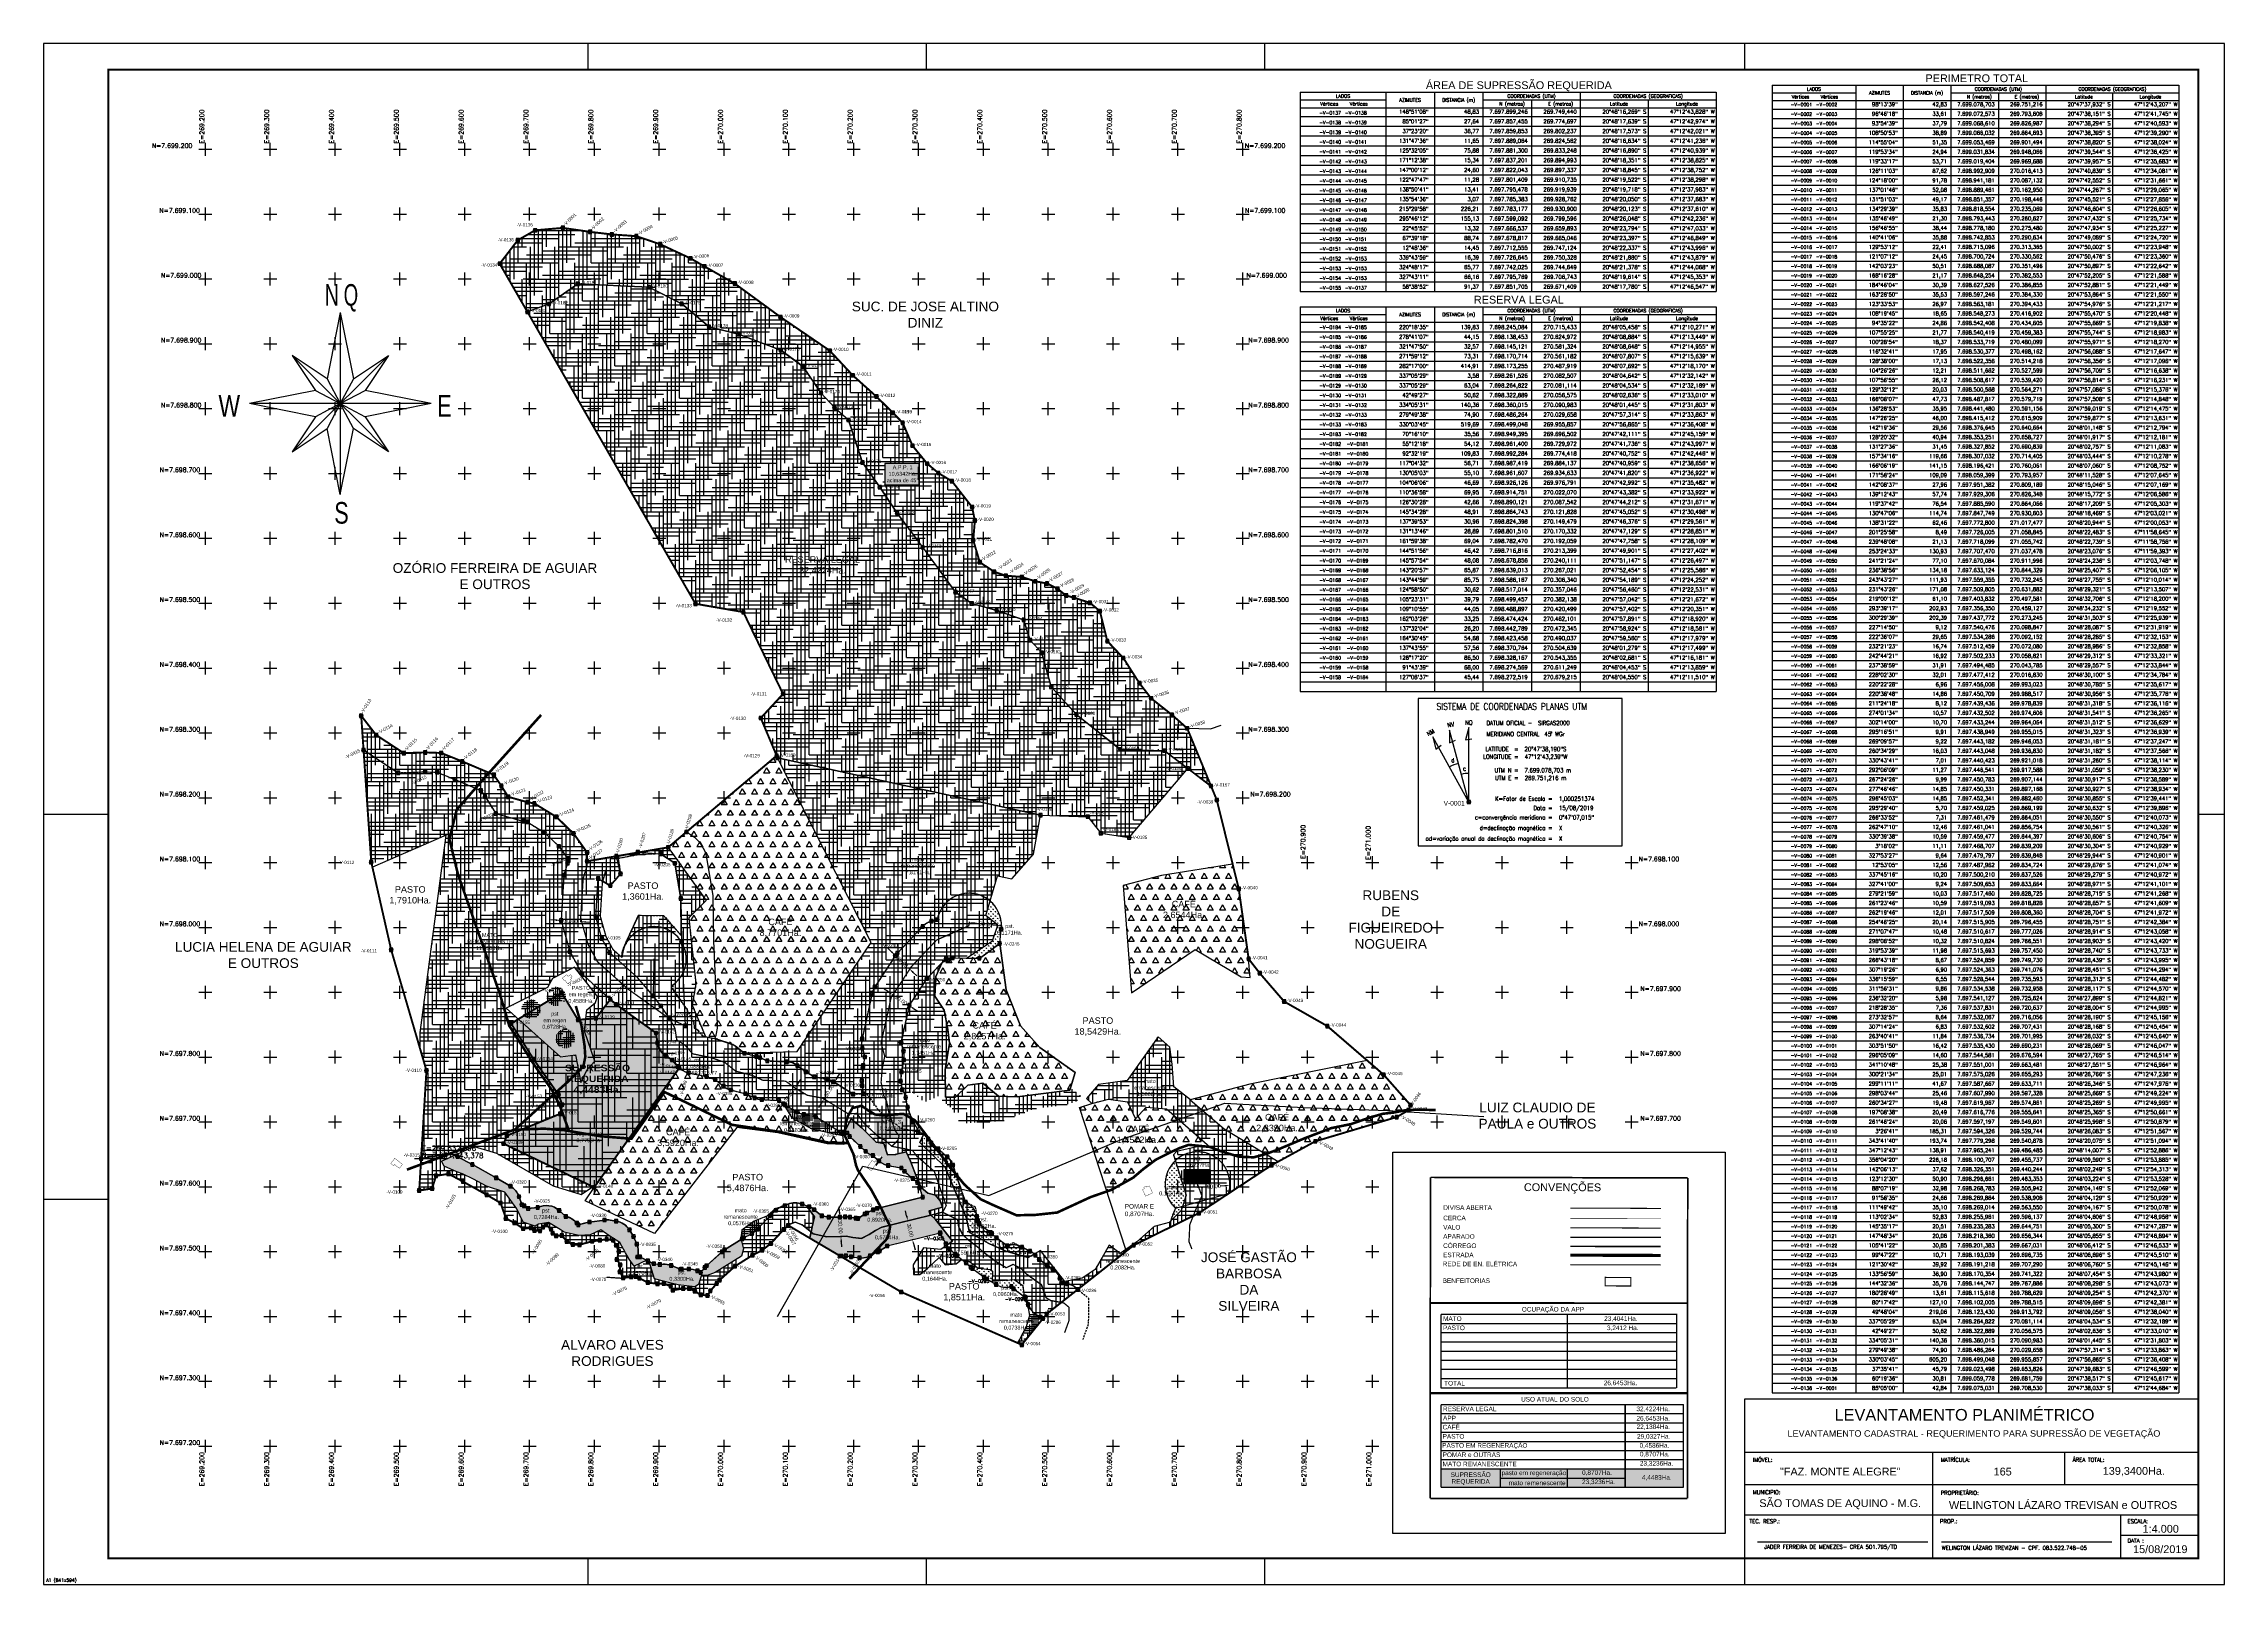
# Model space of a CAD drawing. Extents: x 268950 to 272314, y 7696987 to 7699363.
import ezdxf
from ezdxf.enums import TextEntityAlignment as Align

# ---------------------------------------------------------------- set-up
doc = ezdxf.new("R2010")
doc.units = 0
doc.header["$LTSCALE"] = 40
doc.header["$MEASUREMENT"] = 0
doc.header["$PDMODE"] = 96
doc.header["$PDSIZE"] = 5
doc.linetypes.add('HIDDEN', pattern=[0.375, 0.25, -0.125])
doc.linetypes.add('PHANTOM2', pattern=[1.25, 0.625, -0.125, 0.125, -0.125, 0.125, -0.125])
for name, color, linetype in [('01-FOLHA', 1, 'Continuous'), ('05-SELO', 7, 'Continuous'), ('CARIMBO', 7, 'Continuous'), ('CARIMBO_DADOS', 2, 'Continuous'), ('divi', 7, 'Continuous'), ('ESTRDA', 41, 'Continuous'), ('GRADE', 7, 'Continuous'), ('GRADE-EIXO', 9, 'Continuous'), ('POL_APP', 41, 'Continuous'), ('PRENCHIMENTO', 254, 'Continuous'), ('PT_TIPO-V', 7, 'Continuous'), ('REDE ELET.', 2, 'Continuous'), ('TRACKLOGS', 7, 'Continuous')]:
    doc.layers.add(name, color=color, linetype=linetype)
doc.layers.add('pena 02', color=1, linetype='Continuous', lineweight=25)
doc.styles.add('ARIAL', font='arial.ttf')
doc.styles.add('COMPLEX', font='arial.ttf', dxfattribs={"oblique": 9})
doc.styles.add('ROMANS', font='romans.shx')
doc.styles.add('SIMPLEX', font='simplex', dxfattribs={"height": 0.2})
doc.styles.get("Standard").update_dxf_attribs({"font": 'arial.ttf'})
doc.styles.add('style1', font='arial.ttf')
doc.linetypes.add('AA-TRANS', pattern='A,3,["/",Standard,S=0.2,R=0,X=0,Y=0],-0.133333,["|",Standard,S=0.2,R=0,X=0,Y=0],-1e-05,["|",Standard,S=0.2,R=0,X=0,Y=-0.2],-1e-05,["/",Standard,S=0.2,R=0,X=0,Y=-0.2],-0.133333', length=3.266686)
doc.linetypes.add('CERCA', pattern='A,12.7,-4,["X",Standard,S=2,R=0,X=-2,Y=-1],-4', length=20.7)
doc.linetypes.add('ZIGZAG', pattern='A,0.0001,-0.2,[131,ltypeshp.shx,S=0.2,R=0,X=-0.2,Y=0],-0.4,[131,ltypeshp.shx,S=0.2,R=180,X=0.2,Y=0],-0.2', length=0.8001)
doc.dimstyles.get("Standard").update_dxf_attribs({"dimtxt": 0.18, "dimasz": 0.18, "dimexe": 0.18, "dimexo": 0.0625, "dimgap": 0.09, "dimtad": 0, "dimtih": 1, "dimtoh": 1, "dimdec": 4, "dimzin": 0, "dimdsep": 46, "dimtxsty": 'Standard', "dimcen": 0.09, "dimadec": 0, "dimazin": 0, "dimtfac": 1, "dimtdec": 4, "dimtofl": 0, "dimtmove": 0, "dimatfit": 3, "dimfxl": 0, "dimtolj": 1, "dimtzin": 0, "dimarcsym": 0})
pattern_1 = [(90, (0, 0), (-3.535533905, 3.535533905), [0.9375, -6.133567815]), (45, (0, 0), (-3.535533906, 3.535533906), [0.9375, -4.0625]), (135, (0, 0), (-3.535533906, -3.535533906), [0.9375, -4.0625])]

# ---------------------------------------------------------------- blocks, each defined once
blk = doc.blocks.new('NORTEQ_100')
at = {"linetype": 'Continuous'}
for p, q in [((0, 2.103), (-0.304, 0.573)), ((0, 2.103), (0, 0)), ((0, 2.103), (0.304, 0.573)), ((-1.115, 1.115), (-0.349, 0.349)), ((-0.304, 0.573), (-1.115, 1.115)), ((-1.115, 1.115), (-0.573, 0.304)), ((0.304, 0.573), (1.115, 1.115)), ((0.349, 0.349), (1.115, 1.115)), ((1.115, 1.115), (0.573, 0.304)), ((-0.304, 0.573), (0, 0)), ((0.304, 0.573), (0, 0)), ((-0.573, 0.304), (-2.103, 0)), ((-0.573, 0.304), (0, 0)), ((-0.349, 0.349), (0, 0)), ((0.349, 0.349), (0, 0)), ((0, 0), (0.573, 0.304)), ((2.103, 0), (0.573, 0.304)), ((-0.573, -0.304), (-2.103, 0)), ((0, 0), (-2.103, 0)), ((-0.573, -0.304), (-1.115, -1.115)), ((-0.349, -0.349), (-1.115, -1.115)), ((0, 0), (-0.573, -0.304)), ((0, 0), (-0.349, -0.349)), ((0, 0), (-0.304, -0.573)), ((0, 0), (0.349, -0.349)), ((0, 0), (0, -2.103)), ((2.103, 0), (0, 0)), ((0.304, -0.573), (0, 0)), ((0, 0), (0.573, -0.304)), ((0.349, -0.349), (1.115, -1.115)), ((2.103, 0), (0.573, -0.304)), ((0.573, -0.304), (1.115, -1.115)), ((-1.115, -1.115), (-0.304, -0.573)), ((0, -2.103), (-0.304, -0.573)), ((0, -2.103), (0.304, -0.573)), ((1.115, -1.115), (0.304, -0.573))]:
    blk.add_line(p, q, dxfattribs=at)
for s, p, p2 in [('N', (-0.362, 2.263), (-0.029, 2.263)), ('Q', (0.08, 2.263), (0.414, 2.263)), ('W', (-2.818, -0.303), (-2.318, -0.303)), ('E', (2.242, -0.303), (2.576, -0.303)), ('S', (-0.139, -2.778), (0.195, -2.778))]:
    blk.add_text(s, height=0.5, dxfattribs=at).set_placement(p, p2, align=Align.FIT)
blk = doc.blocks.new('A1')
at = {"color": 9}
for p, q in [((210, 584), (210, 594)), ((340.5, 584), (340.5, 594)), ((471, 584), (471, 594)), ((656, 584), (656, 594)), ((0, 297), (25, 297)), ((831, 297), (841, 297)), ((0, 148.5), (25, 148.5)), ((210, 0), (210, 10)), ((340.5, 0), (340.5, 10)), ((471, 0), (471, 10)), ((656, 0), (656, 10))]:
    blk.add_line(p, q, dxfattribs=at)
blk.add_lwpolyline([(841, 0), (841, 594), (0, 594), (0, 0)], close=True, dxfattribs=at)
at = {"color": 7, "const_width": 0.8}
blk.add_lwpolyline([(25, 10), (831, 10), (831, 584), (25, 584)], close=True, dxfattribs=at)
at = {"style": 'ROMANS'}
blk.add_text('A1 (841x594)', height=1.25, dxfattribs=at).set_placement((1, 1))
blk = doc.blocks.new('PASTO CASA')
at = {"layer": 'TRACKLOGS', "color": 5}
blk.add_lwpolyline([(269779.1, 7697760.8), (269789, 7697781), (269800.6, 7697793.8), (269784.5, 7697839.9), (269788.3, 7697873), (269801.6, 7697884.1), (269804.7, 7697893.2), (269769.2, 7697938.5), (269735.1, 7697921.4), (269727.4, 7697907.1), (269664.1, 7697875.3), (269747.7, 7697800.2), (269770.9, 7697803.5), (269779.1, 7697760.8)], dxfattribs=at)
blk = doc.blocks.new('BL-GRADEI')
at = {"layer": 'GRADE', "color": 8}
for p, q in [((-2.5, 0), (2.5, 0)), ((0, -2.5), (0, 2.5))]:
    blk.add_line(p, q, dxfattribs=at)
at = {"layer": 'GRADE', "color": 8, "style": 'ROMANS'}
blk.add_attdef('E-N', (0.5, 0.5), '', height=1.75, dxfattribs=at)
blk = doc.blocks.new('*D11')
at = {"color": 0, "linetype": 'HIDDEN', "lineweight": -2, "ltscale": 50}
for p, q in [((270377.9, 7698002.9), (270378.5, 7698008.4)), ((270386.4, 7698006.8), (270393.1, 7698006)), ((270420.2, 7698003), (270413.9, 7698003.7)), ((270427.6, 7697997.4), (270428.2, 7698002.9))]:
    blk.add_line(p, q, dxfattribs=at)
at = {"color": 0, "linetype": 'HIDDEN', "ltscale": 50}
for points in [[(270386.6, 7698008.1), (270386.3, 7698005.4), (270378.5, 7698007.6)], [(270420.4, 7698004.4), (270420.1, 7698001.7), (270428.2, 7698002.2)]]:
    blk.add_solid(points, dxfattribs=at)
at = {"layer": 'Defpoints', "color": 0, "linetype": 'HIDDEN', "ltscale": 50}
for p in [(270377.9, 7698002.6), (270427.6, 7697997.1), (270428.2, 7698002.2)]:
    blk.add_point(p, dxfattribs=at)
at = {"color": 0, "linetype": 'HIDDEN', "ltscale": 50, "insert": (270403.5, 7698004.9), "char_height": 6, "attachment_point": 5, "rotation": 353.6936}
blk.add_mtext('\\A1;50.00', dxfattribs=at)
blk = doc.blocks.new('*D12')
at = {"color": 0, "linetype": 'HIDDEN', "lineweight": -2, "ltscale": 50}
for p, q in [((270258.3, 7697962.4), (270252.5, 7697967.9)), ((270267.1, 7697960.1), (270263.6, 7697956.4)), ((270288.9, 7697939.5), (270285.3, 7697935.7)), ((270291.6, 7697930.7), (270297.4, 7697925.2))]:
    blk.add_line(p, q, dxfattribs=at)
at = {"color": 0, "linetype": 'HIDDEN', "ltscale": 50}
for points in [[(270259.2, 7697963.4), (270257.4, 7697961.4), (270264.1, 7697956.9)], [(270292.5, 7697931.7), (270290.7, 7697929.7), (270285.8, 7697936.2)]]:
    blk.add_solid(points, dxfattribs=at)
at = {"layer": 'Defpoints', "color": 0, "linetype": 'HIDDEN', "ltscale": 50}
for p in [(270264.1, 7697956.9), (270267.3, 7697960.3), (270289.1, 7697939.6)]:
    blk.add_point(p, dxfattribs=at)
at = {"color": 0, "linetype": 'HIDDEN', "ltscale": 50, "insert": (270274.9, 7697946.6), "char_height": 6, "attachment_point": 5, "rotation": 316.4541}
blk.add_mtext('\\A1;30.00', dxfattribs=at)
blk = doc.blocks.new('*D13')
at = {"color": 0, "linetype": 'HIDDEN', "lineweight": -2, "ltscale": 50}
for p, q in [((269740.5, 7698011.3), (269732.5, 7698011.8)), ((269748.8, 7698015.6), (269748.5, 7698010)), ((269778.8, 7698013.7), (269778.4, 7698008.2)), ((269786.4, 7698008.4), (269794.4, 7698007.9))]:
    blk.add_line(p, q, dxfattribs=at)
at = {"color": 0, "linetype": 'HIDDEN', "ltscale": 50}
for points in [[(269740.6, 7698012.6), (269740.4, 7698009.9), (269748.5, 7698010.8)], [(269786.5, 7698009.7), (269786.4, 7698007.1), (269778.5, 7698008.9)]]:
    blk.add_solid(points, dxfattribs=at)
at = {"layer": 'Defpoints', "color": 0, "linetype": 'HIDDEN', "ltscale": 50}
for p in [(269748.5, 7698010.8), (269748.8, 7698015.9), (269778.8, 7698014)]:
    blk.add_point(p, dxfattribs=at)
at = {"color": 0, "linetype": 'HIDDEN', "ltscale": 50, "insert": (269763.5, 7698009.8), "char_height": 6, "attachment_point": 5, "rotation": 356.4276}
blk.add_mtext('\\A1;30.00', dxfattribs=at)
blk = doc.blocks.new('*D14')
at = {"color": 0, "linetype": 'HIDDEN', "lineweight": -2, "ltscale": 50}
for p, q in [((270780.2, 7697606.8), (270780.6, 7697601.4)), ((270730.3, 7697603.6), (270730.7, 7697598.2)), ((270738.6, 7697599.4), (270745.1, 7697599.8)), ((270772.5, 7697601.6), (270766, 7697601.2))]:
    blk.add_line(p, q, dxfattribs=at)
at = {"color": 0, "linetype": 'HIDDEN', "ltscale": 50}
for points in [[(270738.5, 7697600.7), (270738.7, 7697598.1), (270730.6, 7697598.9)], [(270772.5, 7697602.9), (270772.6, 7697600.3), (270780.5, 7697602.1)]]:
    blk.add_solid(points, dxfattribs=at)
at = {"layer": 'Defpoints', "color": 0, "linetype": 'HIDDEN', "ltscale": 50}
for p in [(270780.2, 7697607.1), (270730.3, 7697603.8), (270780.5, 7697602.1)]:
    blk.add_point(p, dxfattribs=at)
at = {"color": 0, "linetype": 'HIDDEN', "ltscale": 50, "insert": (270755.6, 7697600.5), "char_height": 6, "attachment_point": 5, "rotation": 3.6785}
blk.add_mtext('\\A1;50.00', dxfattribs=at)
blk = doc.blocks.new('*D15')
at = {"color": 0, "linetype": 'HIDDEN', "lineweight": -2, "ltscale": 50}
for p, q in [((270178.2, 7697561.2), (270177.7, 7697569.2)), ((270178.2, 7697553.2), (270179.3, 7697553.3)), ((270179.9, 7697523.3), (270181, 7697523.3)), ((270180.7, 7697515.3), (270181.2, 7697507.3))]:
    blk.add_line(p, q, dxfattribs=at)
at = {"color": 0, "linetype": 'HIDDEN', "ltscale": 50}
for points in [[(270179.5, 7697561.3), (270176.8, 7697561.2), (270178.6, 7697553.3)], [(270182.1, 7697515.4), (270179.4, 7697515.2), (270180.3, 7697523.3)]]:
    blk.add_solid(points, dxfattribs=at)
at = {"layer": 'Defpoints', "color": 0, "linetype": 'HIDDEN', "ltscale": 50}
for p in [(270178, 7697553.2), (270178.6, 7697553.3), (270179.7, 7697523.3)]:
    blk.add_point(p, dxfattribs=at)
at = {"color": 0, "linetype": 'HIDDEN', "ltscale": 50, "insert": (270179.4, 7697538.3), "char_height": 6, "attachment_point": 5, "rotation": 273.1993}
blk.add_mtext('\\A1;30.00', dxfattribs=at)
blk = doc.blocks.new('*D16')
at = {"color": 0, "linetype": 'HIDDEN', "lineweight": -2, "ltscale": 50}
for p, q in [((270281.6, 7697555.3), (270279.7, 7697563.1)), ((270284.9, 7697547.9), (270282.8, 7697547.4)), ((270292.1, 7697518.8), (270290, 7697518.2)), ((270292.7, 7697510.6), (270294.6, 7697502.9))]:
    blk.add_line(p, q, dxfattribs=at)
at = {"color": 0, "linetype": 'HIDDEN', "ltscale": 50}
for points in [[(270282.9, 7697555.6), (270280.3, 7697555), (270283.5, 7697547.5)], [(270294, 7697511), (270291.4, 7697510.3), (270290.7, 7697518.4)]]:
    blk.add_solid(points, dxfattribs=at)
at = {"layer": 'Defpoints', "color": 0, "linetype": 'HIDDEN', "ltscale": 50}
for p in [(270283.5, 7697547.5), (270285.2, 7697547.9), (270292.4, 7697518.8)]:
    blk.add_point(p, dxfattribs=at)
at = {"color": 0, "linetype": 'HIDDEN', "ltscale": 50, "insert": (270287.1, 7697533), "char_height": 6, "attachment_point": 5, "rotation": 283.8925}
blk.add_mtext('\\A1;30.00', dxfattribs=at)
blk = doc.blocks.new('*D17')
at = {"color": 0, "linetype": 'HIDDEN', "lineweight": -2, "ltscale": 50}
for p, q in [((270109.3, 7697752.4), (270108.6, 7697752.9)), ((270113.9, 7697759), (270118.6, 7697765.4)), ((270086.7, 7697721.8), (270082, 7697715.4)), ((270091.6, 7697728.2), (270090.9, 7697728.7))]:
    blk.add_line(p, q, dxfattribs=at)
at = {"color": 0, "linetype": 'HIDDEN', "ltscale": 50}
for points in [[(270112.8, 7697759.7), (270115, 7697758.2), (270109.2, 7697752.5)], [(270085.7, 7697722.6), (270087.8, 7697721.1), (270091.5, 7697728.3)]]:
    blk.add_solid(points, dxfattribs=at)
at = {"layer": 'Defpoints', "color": 0, "linetype": 'HIDDEN', "ltscale": 50}
for p in [(270109.2, 7697752.5), (270109.5, 7697752.3), (270091.8, 7697728.1)]:
    blk.add_point(p, dxfattribs=at)
at = {"color": 0, "linetype": 'HIDDEN', "ltscale": 50, "insert": (270100.3, 7697740.4), "char_height": 6, "attachment_point": 5, "rotation": 53.7663}
blk.add_mtext('\\A1;30.00', dxfattribs=at)
blk = doc.blocks.new('*D18')
at = {"color": 0, "linetype": 'HIDDEN', "lineweight": -2, "ltscale": 50}
for p, q in [((270174.2, 7697767.8), (270178.4, 7697774.6)), ((270168.3, 7697762), (270170.6, 7697760.6)), ((270150, 7697728.7), (270145.8, 7697721.9)), ((270152.5, 7697736.5), (270154.9, 7697735.1))]:
    blk.add_line(p, q, dxfattribs=at)
at = {"color": 0, "linetype": 'HIDDEN', "ltscale": 50}
for points in [[(270173.1, 7697768.5), (270175.4, 7697767.1), (270170, 7697761)], [(270148.9, 7697729.4), (270151.2, 7697728), (270154.3, 7697735.5)]]:
    blk.add_solid(points, dxfattribs=at)
at = {"layer": 'Defpoints', "color": 0, "linetype": 'HIDDEN', "ltscale": 50}
for p in [(270168.1, 7697762.2), (270170, 7697761), (270152.3, 7697736.7)]:
    blk.add_point(p, dxfattribs=at)
at = {"color": 0, "linetype": 'HIDDEN', "ltscale": 50, "insert": (270162.1, 7697748.2), "char_height": 6, "attachment_point": 5, "rotation": 58.2941}
blk.add_mtext('\\A1;30.00', dxfattribs=at)
blk = doc.blocks.new('*D19')
at = {"color": 0, "linetype": 'HIDDEN', "lineweight": -2, "ltscale": 50}
for p, q in [((270253.7, 7697900.4), (270247, 7697904.7)), ((270257.9, 7697892.2), (270260.7, 7697896.6)), ((270282.9, 7697875.7), (270285.8, 7697880.1)), ((270292.1, 7697875.1), (270298.8, 7697870.7))]:
    blk.add_line(p, q, dxfattribs=at)
at = {"color": 0, "linetype": 'HIDDEN', "ltscale": 50}
for points in [[(270254.4, 7697901.5), (270252.9, 7697899.2), (270260.4, 7697896)], [(270292.8, 7697876.2), (270291.4, 7697874), (270285.4, 7697879.5)]]:
    blk.add_solid(points, dxfattribs=at)
at = {"layer": 'Defpoints', "color": 0, "linetype": 'HIDDEN', "ltscale": 50}
for p in [(270257.7, 7697892), (270282.8, 7697875.5), (270285.4, 7697879.5)]:
    blk.add_point(p, dxfattribs=at)
at = {"color": 0, "linetype": 'HIDDEN', "ltscale": 50, "insert": (270272.9, 7697887.7), "char_height": 6, "attachment_point": 5, "rotation": 326.6861}
blk.add_mtext('\\A1;30.00', dxfattribs=at)
blk = doc.blocks.new('BL-SISCOOR')
for radius, start, end in [(10.72, 105, 118.94137), (7.67, 90, 105)]:
    blk.add_arc((13.56, 11.71), radius, start, end)
at = {"layer": 'CARIMBO', "color": 7, "linetype": 'Continuous'}
for p, q in [((0, 39.4), (0, 0)), ((54.63, 39.4), (0, 39.4)), ((54.63, 0), (54.63, 39.4)), ((8.4, 30.98), (8.4, 27.53)), ((13.56, 11.71), (8.4, 30.98)), ((13.56, 31.66), (12.67, 28.33)), ((13.56, 11.71), (13.56, 31.66)), ((3.91, 29.17), (4.74, 25.82)), ((13.56, 11.71), (3.91, 29.17)), ((4.74, 25.82), (6.11, 26.93)), ((8.4, 27.53), (9.99, 28.28)), ((12.67, 28.33), (14.4, 28.63)), ((0, 0), (54.63, 0))]:
    blk.add_line(p, q, dxfattribs=at)
at = {"layer": 'CARIMBO', "color": 7, "linetype": 'Continuous', "style": 'SIMPLEX', "width": 0.827256}
for s, height, p in [('SISTEMA DE COORDENADAS PLANAS UTM', 1.7969, (4.93, 36.39)), ('DATUM OFICIAL - ', 1.15, (18.29, 32.3)), ('MERIDIANO CENTRAL    %%d WGr', 1.15, (18.29, 29.32)), ('K=Fator de Escala = ', 1.15, (20.59, 12.03))]:
    blk.add_text(s, height=height, dxfattribs=at).set_placement(p)
for s, height, rotation, p in [('NM', 1.151, 28.94137, (2.67, 29.33)), ('NV', 1.151, 12.43512, (7.96, 31.67)), ('NQ', 1.151, 0, (12.55, 32.4)), ('d', 1.15, 7.5, (8.91, 22.26)), ('c', 1.15, 7.5, (12.05, 20.03))]:
    blk.add_text(s, height=height, rotation=rotation, dxfattribs=at).set_placement(p)
for s, p in [('LONGITUDE =', (26.87, 23.25)), ('LATITUDE  =', (26.87, 25.3)), ('UTM N =', (26.87, 19.63)), ('UTM E =', (26.87, 17.58)), ('c=convergência meridiana =', (35.96, 7.02)), ('Data =', (35.96, 9.54)), ('ad=variação anual da declinação magnética =', (35.96, 1.37)), ('d=declinação magnética =', (35.96, 4.19))]:
    blk.add_text(s, height=1.15, dxfattribs=at).set_placement(p, align=Align.RIGHT)
at = {"layer": 'CARIMBO_DADOS', "color": 3, "linetype": 'Continuous', "style": 'SIMPLEX', "width": 0.827256}
blk.add_attdef('MERIDIANO', text='', height=1.15, dxfattribs=at).set_placement((34.72, 29.32), align=Align.CENTER)
for tag, p in [('DATUM', (32.08, 32.3)), ('LATITUDE', (28.46, 25.3)), ('LONGITUDE', (28.53, 23.25)), ('UTMN', (28.46, 19.63)), ('UTME', (28.53, 17.58)), ('FATORESCALAK', (37.68, 12.03)), ('CM', (37.7, 7.02)), ('DATA', (37.7, 9.54)), ('VADM', (37.7, 1.37)), ('DM', (37.7, 4.19))]:
    blk.add_attdef(tag, p, '', height=1.15, dxfattribs=at)
blk.add_attdef('PONTO1', text='', height=1.15, dxfattribs=at).set_placement((13.8, 8.94), align=Align.RIGHT)
blk = doc.blocks.new('BL-MEMOCQA')
for p, q in [((0, 8), (0, 0)), ((0, 8), (214, 8)), ((0, 4), (44, 4)), ((0, 0), (214, 0)), ((44, 8), (44, 0)), ((69, 8), (69, 0)), ((94, 8), (94, 0)), ((94, 4), (214, 4)), ((119, 4), (119, 0)), ((144, 8), (144, 0)), ((179, 4), (179, 0)), ((214, 8), (214, 0))]:
    blk.add_line(p, q)
at = {"style": 'ROMANS'}
for s, p in [('Vértices    Vértices', (22.5, 2)), ('LADOS', (22, 6)), ('AZIMUTES', (56.5, 4)), ('DISTANCIA (m)', (81.5, 4)), ('N (metros)', (109, 2)), ('COORDENADAS (UTM)', (119, 6)), ('E (metros)', (134, 2)), ('Latitude', (164, 2)), ('COORDENADAS (GEOGRAFICAS)', (179, 6)), ('Longitude', (199, 2))]:
    blk.add_text(s, height=1.75, dxfattribs=at).set_placement(p, align=Align.MIDDLE_CENTER)
blk = doc.blocks.new('BL-MEMOLQA')
at = {"color": 7}
for p, q in [((0, 0.5), (0, -4.5)), ((44, 0), (44, -4.5)), ((69, 0.5), (69, -4.5)), ((94, 0.5), (94, -4.5)), ((94, 0.5), (94, -4.5)), ((119, 0.5), (119, -4.5)), ((144, 0.5), (144, -4.5)), ((179, 0.5), (179, -4.5)), ((214, 0.5), (214, -4.5)), ((0, -4.5), (214, -4.5))]:
    blk.add_line(p, q, dxfattribs=at)
at = {"color": 7, "style": 'ROMANS'}
for tag, height, p in [('V1', 1.75, (21, -3)), ('AZ', 2, (66.069, -3)), ('DD', 2, (92.007, -3)), ('CX', 2, (117.068, -3)), ('CY', 2, (142.256, -3)), ('GX', 2, (178.068, -3)), ('GY', 2, (213.256, -3))]:
    blk.add_attdef(tag, text='', height=height, dxfattribs=at).set_placement(p, align=Align.RIGHT)
blk.add_attdef('V2', (23, -3), '', height=1.75, dxfattribs=at)
blk = doc.blocks.new('BL-GRADE')
at = {"layer": 'GRADE', "color": 8}
for p, q in [((-2.5, 0), (2.5, 0)), ((0, -2.5), (0, 2.5))]:
    blk.add_line(p, q, dxfattribs=at)
at = {"layer": 'GRADE', "color": 8, "style": 'ROMANS'}
blk.add_attdef('ESTE', (0.2, 3), '', height=2, rotation=0.00006, dxfattribs=at)
blk.add_attdef('NORTE', (0.2, 0.2), '', height=2, dxfattribs=at)
blk = doc.blocks.new('POL_APP')
at = {"layer": 'POL_APP', "color": 1, "linetype": 'Continuous', "ltscale": 50}
blk.add_lwpolyline([(270591.2, 7698441.5), (270579.7, 7698487.8), (270564.3, 7698500.6), (270539.4, 7698508.6), (270527.6, 7698511.7), (270514.2, 7698522.4), (270498.2, 7698530.4), (270480.1, 7698533.7), (270459.4, 7698540.4), (270434.6, 7698542.4), (270416.9, 7698548.3), (270394.4, 7698563.2), (270384.3, 7698597.2), (270386.9, 7698627.5), (270382.6, 7698648.3), (270351.5, 7698688.1), (270330.6, 7698700.7), (270313.4, 7698715.1), (270290.6, 7698742.9), (270275.5, 7698778.2), (270260.6, 7698793.4), (270235.1, 7698818.6), (270198.4, 7698851.4), (270162.9, 7698889.5), (270087.1, 7698941.2), (270016.4, 7698992.9), (270003.9, 7699000), (270000, 7699000), (270000, 7699002.2), (269969.7, 7699019.4), (269948.1, 7699031.8), (269901.5, 7699053.5), (269864.7, 7699066), (269827, 7699068.6), (269793.6, 7699072.6), (269751.2, 7699078.7), (269708.5, 7699075), (269681.8, 7699059.8), (269653.8, 7699023.5), (269696.5, 7698949.4), (269730, 7698961.4), (269774.4, 7698992.3), (269884.1, 7698987.4), (269934.6, 7698961.6), (269976.8, 7698926.1), (270022.1, 7698914.8), (270087.5, 7698890.1), (270121.8, 7698864.7), (270149.5, 7698824.4), (270170.3, 7698801.5), (270192.1, 7698782.5), (270213.4, 7698716.8), (270240.1, 7698678.9), (270267, 7698639), (270296, 7698600), (270300, 7698600), (270300, 7698594.7), (270306.3, 7698586.2), (270357, 7698517), (270382.1, 7698499.5), (270420.5, 7698488.9), (270462.1, 7698474.4), (270472.3, 7698442.8), (270490, 7698423.5), (270496.5, 7698400), (270500, 7698400), (270500, 7698387.5), (270504.6, 7698370.8), (270543.4, 7698328.2), (270611.2, 7698274.6), (270679.2, 7698272.5), (270715.4, 7698245.1), (270751.1, 7698218), (270714.4, 7698307), (270690.8, 7698327.9), (270658.7, 7698353.3), (270640.7, 7698376.6), (270615.9, 7698415.4)], close=True, dxfattribs=at)
for points in [[(270328.8, 7698012), (270320.1, 7698009.6, 0.136487), (270306.3, 7698001.3), (270267.3, 7697960.3, 0.044675), (270264, 7697956.1), (270232.7, 7697908.4, 0.091165), (270228.4, 7697898.4), (270212.9, 7697828.1, 0.122769), (270213.3, 7697813.6), (270217, 7697800.2), (270214.4, 7697786.9, 0.028596), (270213.9, 7697783.5), (270212.3, 7697763.7, 0.065478), (270212.7, 7697755.9), (270215, 7697743.2), (270199.1, 7697743), (270168.1, 7697762.2, 0.092576), (270157.8, 7697766.1), (270139.1, 7697769.6), (270126, 7697777.4), (270112.9, 7697787, 0.148386), (270096.4, 7697792.8), (270066.7, 7697794.1), (270055.2, 7697799.3, 0.044366), (270050.2, 7697801.1), (270031.5, 7697805.8), (270019.8, 7697815.2, 0.086181), (270010.9, 7697820.2), (269990.6, 7697827.3, 0.041878), (269985.8, 7697828.5, 0.112403), (269989.7, 7697850.3), (269984.1, 7697979.2), (269983.4, 7698049.1), (269973.4, 7698107.3, 0.208387), (269951.5, 7698140.7), (269941.8, 7698147.1), (269913.8, 7698123.4), (269869.4, 7698115.8), (269901.9, 7698113.4), (269924.2, 7698098.9), (269933.5, 7698044.6), (269934.1, 7697977.9), (269939.8, 7697848.2), (269916.2, 7697859), (269915.2, 7697860.7), (269902.3, 7697878.8), (269890.8, 7697894.4), (269866.4, 7697922.7), (269823.1, 7697961.5), (269811.5, 7697982.7), (269802, 7698016.5), (269805.7, 7698075.4), (269824.5, 7698064.3), (269840.2, 7698082.5), (269833.8, 7698109.7), (269788.5, 7698102), (269788.6, 7698115.6), (269767.9, 7698144.7), (269741.3, 7698170.4), (269707.3, 7698191.2), (269696.7, 7698193), (269667, 7698201.4), (269656.3, 7698218.4), (269644.8, 7698235.3), (269596.1, 7698256), (269563.6, 7698269), (269538.9, 7698269.9), (269505.9, 7698268.8), (269463.4, 7698296.7), (269440.2, 7698326.4), (269443.9, 7698273.6), (269497.4, 7698238.5), (269538.9, 7698239.8), (269557.3, 7698239.2), (269584.7, 7698228.2), (269625, 7698211.1), (269631.3, 7698201.9), (269647.8, 7698175.6), (269690.1, 7698163.7), (269696.5, 7698162.6), (269722.9, 7698146.5), (269745.1, 7698125.1), (269758.5, 7698106.1), (269758.5, 7698099), (269752.9, 7698080.6), (269748.5, 7698010.8), (269762.1, 7697962.6), (269780.9, 7697928.1), (269833.2, 7697881.3), (269895, 7697837.2), (269897.3, 7697822, 0.214446), (269910.7, 7697801.4), (269919.9, 7697795.5), (269928.8, 7697785.4, 0.162577), (269945.2, 7697775.8), (269972.7, 7697770), (269986.2, 7697765.3), (269998.9, 7697755, 0.107838), (270010.4, 7697749.3), (270032.8, 7697743.6), (270047.2, 7697737, 0.096105), (270058.3, 7697734.4), (270084.7, 7697733.2), (270091.8, 7697728.1, 0.024568), (270094.2, 7697726.5), (270113.1, 7697715.3, 0.087731), (270122.9, 7697711.6), (270141.3, 7697708.2), (270182.4, 7697682.8), (270189.7, 7697682.9), (270193.7, 7697677.4), (270210.2, 7697662.2), (270218.4, 7697654.7, 0.064825), (270224.7, 7697650.2), (270231, 7697646.9), (270239, 7697639.8, 0.13455), (270253.3, 7697632.9), (270273.3, 7697629.1, 0.060124), (270278.2, 7697623.8), (270291.2, 7697612.9), (270298.5, 7697606.4), (270301.3, 7697598.2), (270306.3, 7697584.1), (270236.1, 7697566.7, 0.05448), (270230, 7697564.5), (270220.2, 7697559.6, 0.027959), (270217.3, 7697558), (270206.6, 7697551.1), (270203, 7697551.5), (270194.2, 7697553.2, 0.062762), (270186.7, 7697553.7), (270178.6, 7697553.3), (270161.5, 7697553), (270150.8, 7697555.2), (270139.1, 7697564.7, 0.077069), (270131.1, 7697569.3), (270120.5, 7697573.4, 0.191335), (270098.3, 7697573.3), (270088.8, 7697569.4, 0.090536), (270079.7, 7697563.7), (270070.9, 7697555.5), (270051.7, 7697534.7), (270042.7, 7697527.7), (270030, 7697521.2, 0.02221), (270027.7, 7697519.8), (270000.8, 7697502.8, 0.041948), (269996.8, 7697499.7), (269973, 7697478.3, 0.033467), (269970.2, 7697475.4), (269963.8, 7697468), (269958.9, 7697470.3, 0.114444), (269945.6, 7697473.2), (269934.1, 7697473), (269932.7, 7697472.8), (269918.4, 7697478.6, 0.108173), (269905.8, 7697480.8), (269898.5, 7697480.4), (269891.5, 7697481.4), (269882.4, 7697486), (269870, 7697491.9), (269866.3, 7697491.7, 0.170888), (269865.3, 7697511.6), (269860.4, 7697523.5), (269854.1, 7697533.5, 0.214002), (269833.6, 7697547.1), (269824.3, 7697548.6, 0.074476), (269815.4, 7697548.7), (269792.5, 7697545.6, 0.03298), (269788.6, 7697544.9), (269774.9, 7697541.1, 0.199652), (269756, 7697554.2), (269745.7, 7697563.4, 0.305798), (269712.4, 7697568.1), (269697.8, 7697566.5), (269691.6, 7697570.6), (269687.9, 7697572.5), (269683.7, 7697584.7, 0.180021), (269670.5, 7697600.9), (269648.6, 7697613.7), (269611.7, 7697634.3), (269589, 7697646.4, 0.165048), (269569.9, 7697649.6), (269532.7, 7697643.4), (269529.7, 7697594.3), (269549.6, 7697597.2), (269555.6, 7697616.8), (269574.9, 7697620), (269597.3, 7697608), (269633.7, 7697587.7), (269655.3, 7697575), (269663.5, 7697551), (269676.6, 7697544.6), (269690.2, 7697535.4), (269702, 7697536.7), (269707.4, 7697532.6), (269716.1, 7697532.1), (269720.6, 7697537.8), (269725.6, 7697541.1), (269733, 7697534.5), (269735.6, 7697528.5), (269741.1, 7697524.4), (269749.7, 7697524.9), (269757.4, 7697515.7), (269766.6, 7697510.8), (269777, 7697510.6), (269796.5, 7697515.9), (269808.4, 7697517.5), (269818.8, 7697519.1), (269828.7, 7697517.5), (269833.7, 7697509.7), (269837.5, 7697500.2), (269834.7, 7697488), (269839.8, 7697479.8), (269839.2, 7697468.7), (269844.4, 7697459.5), (269856.8, 7697461), (269864.1, 7697461.5), (269869.2, 7697459), (269882.5, 7697452.3), (269897.2, 7697450.3), (269907.1, 7697450.8), (269917.6, 7697446.5), (269921, 7697440.4), (269936.8, 7697443), (269946.1, 7697443.2), (269955, 7697438.9), (269964.1, 7697433.2), (269974.6, 7697432.5), (269978.8, 7697439.4), (269988.5, 7697450.7), (269993, 7697456), (270016.8, 7697477.4), (270043.8, 7697494.5), (270058.8, 7697502.2), (270072.1, 7697512.5), (270092.2, 7697534.3), (270098.8, 7697540.5), (270179, 7697493.3), (270180.7, 7697493.3), (270186.3, 7697493.6), (270192.8, 7697492.3, 0.024898), (270195.8, 7697491.9), (270208.9, 7697490.6, 0.140248), (270225.2, 7697493.6), (270237.1, 7697499.6, 0.027491), (270240, 7697501.2), (270251.7, 7697508.8), (270333.3, 7697528.9), (270333.5, 7697527.8), (270342.1, 7697511.9, 0.076734), (270347.6, 7697504.6), (270356.8, 7697495.7, 0.028458), (270359.4, 7697493.4), (270373.3, 7697482.8), (270380.7, 7697476, 0.025733), (270383.1, 7697474), (270401.3, 7697460.6, 0.024917), (270405.4, 7697457.8), (270419.6, 7697449.3, 0.20602), (270443.1, 7697446.2), (270446.4, 7697442.7), (270463.7, 7697430.3), (270464.9, 7697429.4), (270468.8, 7697418.6, 0.204021), (270484.8, 7697401.4, 0.070397), (270492, 7697397), (270497.6, 7697403.8), (270545.6, 7697441.7, 0.156914), (270529.4, 7697450.4), (270520.5, 7697452), (270518.1, 7697458.8, 0.154692), (270507, 7697473.2), (270498.4, 7697479.2), (270486.2, 7697488), (270480.1, 7697494.5, 0.085482), (270472, 7697500.7), (270459.6, 7697507.1, 0.198608), (270436.7, 7697509), (270420.1, 7697521.3), (270412.9, 7697527.9, 0.021646), (270410.9, 7697529.6), (270397.3, 7697540), (270391.3, 7697545.8), (270390, 7697554.1, 0.252846), (270372.5, 7697576.6), (270358, 7697617.8), (270352.8, 7697633.3, 0.131683), (270344.2, 7697646.2), (270330.5, 7697658.2, 0.005049), (270330.1, 7697658.6), (270319.6, 7697667.4), (270315.1, 7697673.5, 0.165219), (270299.3, 7697684.6, 0.145738), (270291.2, 7697699.7), (270283.1, 7697722.8), (270280.1, 7697737.8, 0.06657), (270277.5, 7697745.3), (270274.6, 7697751.1), (270272.4, 7697762.8), (270273.6, 7697777), (270277.2, 7697795.6, 0.116852), (270276.7, 7697809.4), (270273.1, 7697822.5), (270285.8, 7697880.1), (270312.7, 7697920.9), (270342.3, 7697952.1), (270345.7, 7697949.9), (270352.6, 7697953), (270393.8, 7697952.3), (270425.2, 7697975.2), (270427.6, 7697997.1, 0.961387)], [(270696.3, 7697567.2), (270690.6, 7697552.8, 0.082117), (270688.5, 7697543.3), (270688.2, 7697537.6), (270732.2, 7697559.4), (270778.3, 7697589.6, 1.796533)]]:
    blk.add_lwpolyline(points, format="xyb", close=True, dxfattribs=at)

msp = doc.modelspace()

# ---------------------------------------------------------------- hatches: boundary and pattern name
at = {"layer": 'PRENCHIMENTO', "linetype": 'Continuous', "ltscale": 50}
h = msp.add_hatch(dxfattribs=at)
h.set_pattern_fill('HOUND', color=1, scale=100)
h.set_pattern_definition([(0, (944.947, -1725.3465), (25, 6.25), [100, -50]), (90, (944.947, -1725.3465), (-6.25, -25), [100, -50])])
h.paths.add_polyline_path([(270382.553, 7698648.254), (270351.496, 7698688.087), (270330.562, 7698700.724), (270313.365, 7698715.096), (270290.634, 7698742.853), (270275.48, 7698778.18), (270260.627, 7698793.443), (270235.069, 7698818.554), (270198.446, 7698851.357), (270162.95, 7698889.461), (270087.132, 7698941.181), (270016.413, 7698992.909), (269969.688, 7699019.404), (269948.066, 7699031.834), (269901.494, 7699053.469), (269864.693, 7699066.032), (269826.987, 7699068.61), (269793.608, 7699072.573), (269751.216, 7699078.703), (269708.53, 7699075.031), (269681.759, 7699059.778), (269653.826, 7699023.498), (269696.502, 7698949.395), (269729.972, 7698961.4), (269774.418, 7698992.284), (269884.137, 7698987.419), (269934.633, 7698961.607), (269976.791, 7698926.126), (270022.07, 7698914.751), (270087.542, 7698890.121), (270121.828, 7698864.743), (270149.479, 7698824.398), (270170.332, 7698801.51), (270192.059, 7698782.47), (270213.399, 7698716.816), (270240.111, 7698678.856), (270267.021, 7698639.013), (270306.34, 7698586.167), (270357.046, 7698517.014), (270382.138, 7698499.457), (270420.499, 7698488.897), (270462.101, 7698474.424), (270472.345, 7698442.789), (270490.037, 7698423.458), (270504.639, 7698370.764), (270543.355, 7698328.167), (270611.249, 7698274.569), (270679.215, 7698272.519), (270751.138, 7698218.038), (270714.405, 7698307.032), (270690.839, 7698327.852), (270658.727, 7698353.251), (270640.664, 7698376.645), (270615.909, 7698415.412), (270591.156, 7698441.48), (270579.719, 7698487.817), (270564.271, 7698500.568), (270539.42, 7698508.617), (270527.599, 7698511.662), (270514.218, 7698522.356), (270498.162, 7698530.377), (270480.099, 7698533.719), (270459.383, 7698540.419), (270434.605, 7698542.408), (270416.902, 7698548.273), (270394.433, 7698563.181), (270384.33, 7698597.246), (270386.855, 7698627.526)])
h.paths.add_polyline_path([(270301.058, 7698682.322), (270248.157, 7698682.322), (270248.157, 7698715.501), (270301.058, 7698715.501)], flags=16)
h = msp.add_hatch(dxfattribs=at)
h.set_pattern_fill('HOUND', color=94, scale=100)
h.set_pattern_definition([(0, (3081.446, -2183.9087), (25, 6.25), [100, -50]), (90, (3081.446, -2183.9087), (-6.25, -25), [100, -50])])
h.paths.add_polyline_path([(270087.542, 7698890.121), (270022.07, 7698914.751), (269976.791, 7698926.126), (269934.633, 7698961.607), (269884.137, 7698987.419), (269774.418, 7698992.284), (269729.972, 7698961.4), (269696.502, 7698949.395), (269955.857, 7698499.048), (270029.658, 7698486.264), (270090.983, 7698360.015), (270056.654, 7698322.701), (270082.507, 7698261.526), (270487.919, 7698173.255), (270561.182, 7698170.714), (270581.324, 7698145.121), (270624.972, 7698138.453), (270715.433, 7698245.084), (270679.215, 7698272.519), (270611.249, 7698274.569), (270543.355, 7698328.167), (270504.639, 7698370.764), (270490.037, 7698423.458), (270472.345, 7698442.789), (270462.101, 7698474.424), (270420.499, 7698488.897), (270382.138, 7698499.457), (270357.046, 7698517.014), (270306.34, 7698586.167), (270267.021, 7698639.013), (270240.111, 7698678.856), (270213.399, 7698716.816), (270192.059, 7698782.47), (270170.332, 7698801.51), (270149.479, 7698824.398), (270121.828, 7698864.743)])
h.paths.add_polyline_path([(270091.157, 7698540.271), (270211.846, 7698540.271), (270211.846, 7698577.586), (270091.157, 7698577.586)], flags=24)
at = {"layer": 'PRENCHIMENTO', "linetype": 'HIDDEN', "ltscale": 50}
h = msp.add_hatch(color=8, dxfattribs=at)
h.dxf.hatch_style = 1
h.paths.add_polyline_path([(270248.157, 7698682.322), (270301.058, 7698682.322), (270301.058, 7698715.501), (270248.157, 7698715.501)])
h = msp.add_hatch(dxfattribs=at)
h.set_pattern_fill('HOUND', color=1, scale=100)
h.paths.add_polyline_path([(270042.794, 7697771.989), (270017.771, 7697778.353), (270001, 7697791.881), (269980.753, 7697798.926), (269951.35, 7697805.126), (269939.743, 7697818.406), (269926.984, 7697826.627), (269924.246, 7697844.34), (269916.23, 7697858.899), (269852.019, 7697904.759), (269804.775, 7697946.99), (269790.076, 7697974.019), (269778.775, 7698013.993), (269782.598, 7698075.233), (269788.451, 7698094.375), (269788.629, 7698115.618), (269767.886, 7698144.747), (269741.322, 7698170.354), (269707.29, 7698191.218), (269696.735, 7698193.039), (269667.031, 7698201.383), (269656.344, 7698218.36), (269644.751, 7698235.283), (269596.137, 7698255.961), (269563.55, 7698269.014), (269538.908, 7698269.864), (269505.942, 7698268.783), (269463.353, 7698296.661), (269440.244, 7698326.351), (269443.869, 7698273.56), (269497.447, 7698238.488), (269538.882, 7698239.847), (269557.269, 7698239.213), (269584.687, 7698228.231), (269624.95, 7698211.104), (269631.265, 7698201.886), (269647.797, 7698175.624), (269690.11, 7698163.739), (269696.517, 7698162.633), (269722.855, 7698146.486), (269745.062, 7698125.078), (269758.549, 7698106.141), (269758.489, 7698098.982), (269752.877, 7698080.628), (269748.514, 7698010.756), (269762.12, 7697962.632), (269780.904, 7697928.09), (269833.248, 7697881.3), (269894.993, 7697837.201), (269897.337, 7697822.043, 0.21444639), (269910.735, 7697801.409), (269919.939, 7697795.478), (269928.762, 7697785.383, 0.02561658), (269930.9, 7697783.177, 0.13639244), (269945.16, 7697775.772), (269972.695, 7697769.965), (269986.22, 7697765.259), (269998.937, 7697755.002, 0.10783778), (270010.377, 7697749.278), (270032.815, 7697743.572), (270047.214, 7697737.031, 0.09610537), (270058.328, 7697734.372), (270084.73, 7697733.232), (270091.753, 7697728.086, 0.02456765), (270094.212, 7697726.463), (270113.088, 7697715.298, 0.08773099), (270122.869, 7697711.626), (270141.332, 7697708.187), (270182.422, 7697682.804), (270184.671, 7697682.831), (270195.821, 7697704.598), (270212.854, 7697690.589), (270234.397, 7697668.708), (270246.441, 7697666.566), (270252.196, 7697649.511), (270263.704, 7697649.668), (270280.725, 7697653.872), (270287.699, 7697639.43), (270297.392, 7697613.853), (270303.913, 7697598.7), (270314.4, 7697590.096), (270325.985, 7697587.31), (270333.387, 7697578.193), (270336.69, 7697568.565), (270316.585, 7697562.723), (270317.133, 7697558.24), (270319.071, 7697556.326), (270337.209, 7697560.813), (270342.668, 7697570.958), (270329.682, 7697607.994), (270324.37, 7697623.685), (270310.742, 7697635.654), (270297.57, 7697646.758), (270290.941, 7697655.78), (270279.313, 7697658.48), (270258.687, 7697662.388), (270258.745, 7697662.446), (270248.121, 7697671.804), (270238.678, 7697676.779), (270230.519, 7697684.286), (270216.208, 7697697.515), (270204.79, 7697713.074), (270190.776, 7697712.906), (270152.332, 7697736.655), (270128.362, 7697741.119), (270109.485, 7697752.284), (270095.119, 7697762.812), (270059.622, 7697764.344)])
h = msp.add_hatch(dxfattribs=at)
h.set_pattern_fill('HOUND', color=70, scale=100)
h.paths.add_polyline_path([(269727.431, 7697907.115), (269735.095, 7697921.443), (269769.216, 7697938.508), (269804.677, 7697893.237), (269801.565, 7697884.058), (269788.275, 7697873.044), (269786.597, 7697858.491), (269802.237, 7697859.853), (269824.562, 7697889.064), (269780.904, 7697928.09), (269762.12, 7697962.632), (269748.514, 7698010.756), (269752.877, 7698080.628), (269758.489, 7698098.982), (269758.549, 7698106.141), (269745.062, 7698125.078), (269722.855, 7698146.486), (269696.517, 7698162.633), (269690.11, 7698163.739), (269647.797, 7698175.624), (269631.265, 7698201.886), (269624.95, 7698211.104), (269584.687, 7698228.231), (269557.269, 7698239.213), (269538.882, 7698239.847), (269497.447, 7698238.488), (269443.869, 7698273.56), (269455.737, 7698100.707), (269457.457, 7698093.131), (269571.322, 7698142.339), (269531.047, 7697837.636), (269531.43, 7697811.596), (269540.878, 7697779.298), (269532.696, 7697643.378), (269569.947, 7697649.562, -0.1217636), (269584.302, 7697648.443), (269614.639, 7697661.963), (269648.726, 7697651.614), (269736.291, 7697601.26), (269779.417, 7697588.224), (269797.36, 7697600.172), (269659.893, 7697666.537), (269665.046, 7697678.817), (269747.124, 7697712.555), (269750.328, 7697726.645), (269744.649, 7697742.025), (269706.743, 7697795.769), (269671.409, 7697851.705), (269682.7, 7697858.584), (269664.07, 7697875.319)])
h.paths.add_polyline_path([(269610.468, 7697961.968), (269666.584, 7697961.968), (269666.584, 7697994.357), (269610.468, 7697994.357)], flags=24)
at = {"layer": 'PRENCHIMENTO', "linetype": 'Continuous', "ltscale": 50}
h = msp.add_hatch(dxfattribs=at)
h.set_pattern_fill('TRIANG', color=70, scale=50, angle=180)
h.paths.add_polyline_path([(270082.507, 7698261.526), (270081.114, 7698264.822), (269913.792, 7698123.43), (269972.389, 7698041.562), (269945.489, 7698014.747), (269956.573, 7697913.004), (269950.852, 7697880.12), (269971.526, 7697831.532), (269988.81, 7697827.887), (270015.779, 7697818.502), (270030.458, 7697806.662), (270112.609, 7697808.401), (270226.876, 7697976.864)])
h.paths.add_polyline_path([(270050.666, 7697802.869), (270078.069, 7697802.869), (270078.069, 7697810.527), (270050.666, 7697810.527)], flags=9)
h.paths.add_polyline_path([(270052.517, 7697980.151), (270121.985, 7697980.151), (270121.985, 7698017.465), (270052.517, 7698017.465)], flags=24)
at = {"layer": 'PRENCHIMENTO', "linetype": 'HIDDEN', "ltscale": 50}
h = msp.add_hatch(dxfattribs=at)
h.set_pattern_fill('HOUND', color=70, scale=100)
h.paths.add_polyline_path([(270487.919, 7698173.255), (270082.507, 7698261.526), (270226.876, 7697976.864), (270112.609, 7697808.401), (270030.458, 7697806.662), (270031.51, 7697805.814), (270050.189, 7697801.063, -0.04436556), (270055.202, 7697799.302), (270066.731, 7697794.065), (270096.413, 7697792.784, -0.14838602), (270112.851, 7697787.01), (270126.028, 7697777.354), (270139.069, 7697769.64), (270157.824, 7697766.148, -0.09257635), (270168.099, 7697762.177), (270199.129, 7697743.008), (270215.031, 7697743.199), (270212.704, 7697755.882, -0.06547767), (270212.308, 7697763.696), (270213.897, 7697783.491, -0.02859551), (270214.366, 7697786.887), (270216.99, 7697800.21), (270213.26, 7697813.641, -0.12276862), (270212.875, 7697828.15), (270228.431, 7697898.443, -0.0911648), (270232.652, 7697908.438), (270263.985, 7697956.113, -0.04467525), (270267.311, 7697960.305), (270306.318, 7698001.344, -0.13648709), (270320.114, 7698009.603), (270328.791, 7698011.988, -0.57603751), (270410.436, 7698040.572), (270421.837, 7698079.612), (270443.984, 7698074.965), (270477.469, 7698112.697)])
h.paths.add_polyline_path([(270270.737, 7698073.798), (270326.853, 7698073.798), (270326.853, 7698106.187), (270270.737, 7698106.187)], flags=24)
at = {"layer": 'PRENCHIMENTO', "linetype": 'Continuous', "ltscale": 50}
h = msp.add_hatch(dxfattribs=at)
h.set_pattern_fill('HOUND', color=70, scale=100)
edge = h.paths.add_edge_path()
edge.add_line((269971.526, 7697831.532), (269967.344, 7697832.413))
edge.add_line((269967.344, 7697832.413), (269959.548, 7697841.333))
edge.add_line((269959.548, 7697841.333), (269954.571, 7697844.54))
edge.add_line((269954.571, 7697844.54), (269953.083, 7697854.164))
edge.add_line((269953.083, 7697854.164), (269940.669, 7697876.712))
edge.add_line((269940.669, 7697876.712), (269926.596, 7697896.447))
edge.add_line((269926.596, 7697896.447), (269920.991, 7697903.993))
edge.add_line((269920.991, 7697903.993), (269921.157, 7697911.38))
edge.add_arc((269892.05, 7697951.541), 49.599, 305.932686, 537.718705)
edge.add_line((269842.49, 7697953.515), (269842.104, 7697953.861))
edge.add_arc((269892.05, 7697951.541), 50, 155.0079, 177.340903, ccw=False)
edge.add_line((269846.732, 7697972.666), (269868.167, 7698018.65))
edge.add_line((269868.167, 7698018.65), (269906.503, 7698018.459))
edge.add_line((269906.503, 7698018.459), (269933.987, 7697987.607))
edge.add_line((269933.987, 7697987.607), (269933.452, 7698044.624))
edge.add_line((269933.452, 7698044.624), (269924.157, 7698098.873))
edge.add_line((269924.157, 7698098.873), (269901.935, 7698113.411))
edge.add_line((269901.935, 7698113.411), (269869.611, 7698112.186))
edge.add_line((269869.611, 7698112.186), (269836.717, 7698106.091))
edge.add_line((269836.717, 7698106.091), (269840.163, 7698082.547))
edge.add_line((269840.163, 7698082.547), (269824.469, 7698064.345))
edge.add_line((269824.469, 7698064.345), (269812.747, 7698071.234))
edge.add_line((269812.747, 7698071.234), (269818.414, 7698089.768))
edge.add_line((269818.414, 7698089.768), (269818.559, 7698107.143))
edge.add_line((269818.559, 7698107.143), (269913.792, 7698123.43))
edge.add_line((269913.792, 7698123.43), (269972.389, 7698041.562))
edge.add_line((269972.389, 7698041.562), (269945.489, 7698014.747))
edge.add_line((269945.489, 7698014.747), (269956.573, 7697913.004))
edge.add_line((269956.573, 7697913.004), (269950.852, 7697880.12))
edge.add_line((269950.852, 7697880.12), (269971.526, 7697831.532))
at = {"layer": 'PRENCHIMENTO', "linetype": 'HIDDEN', "ltscale": 50}
h = msp.add_hatch(dxfattribs=at)
h.set_pattern_fill('HOUND', color=1, scale=100)
h.paths.add_polyline_path([(269902.623, 7698000), (269900, 7698000), (269900, 7698000.499, 0.45016163), (269842.49, 7697953.515), (269842.104, 7697953.861), (269828.645, 7697965.891), (269818.033, 7697985.407), (269809.036, 7698017.231), (269812.32, 7698069.839), (269818.414, 7698089.768), (269818.559, 7698107.143), (269788.515, 7698102.005), (269788.451, 7698094.375), (269782.598, 7698075.233), (269778.775, 7698013.993), (269790.076, 7697974.019), (269804.775, 7697946.99), (269852.019, 7697904.759), (269916.23, 7697858.899), (269924.246, 7697844.34), (269926.984, 7697826.627), (269939.743, 7697818.406), (269951.35, 7697805.126), (269980.753, 7697798.926), (270001, 7697791.881), (270017.771, 7697778.353), (270042.794, 7697771.989), (270059.622, 7697764.344), (270095.119, 7697762.812), (270109.485, 7697752.284), (270128.362, 7697741.119), (270152.332, 7697736.655), (270190.776, 7697712.906), (270193.211, 7697712.935), (270198.07, 7697721.425), (270212.2, 7697725.037), (270222.006, 7697717.951), (270232.795, 7697711.551), (270246.776, 7697710.112), (270238.689, 7697717.588), (270219.851, 7697743.256), (270199.129, 7697743.008), (270168.099, 7697762.177, 0.09257635), (270157.824, 7697766.148), (270139.069, 7697769.64), (270126.028, 7697777.354), (270112.851, 7697787.01, 0.14838602), (270096.413, 7697792.784), (270066.731, 7697794.065), (270055.202, 7697799.302, 0.04436556), (270050.189, 7697801.063), (270031.51, 7697805.814), (270019.834, 7697815.231, 0.08618084), (270010.859, 7697820.214), (269990.612, 7697827.26, 0.03176914), (269986.943, 7697828.28), (269971.526, 7697831.532), (269967.344, 7697832.413), (269959.548, 7697841.333), (269954.571, 7697844.54), (269953.083, 7697854.164), (269940.669, 7697876.712), (269926.596, 7697896.447), (269920.991, 7697903.993), (269921.157, 7697911.38, 0.64791502)])
h.paths.add_polyline_path([(270161.141, 7697734.782), (270173.742, 7697755.18), (270163.223, 7697761.678), (270150.622, 7697741.28)], flags=24)
h.paths.add_polyline_path([(269814.162, 7697980.113), (269841.565, 7697980.113), (269841.565, 7697987.771), (269814.162, 7697987.771)], flags=24)
h.paths.add_polyline_path([(269916.667, 7697860.523), (269944.07, 7697860.523), (269944.07, 7697868.181), (269916.667, 7697868.181)], flags=24)
at = {"layer": 'PRENCHIMENTO', "linetype": 'Continuous', "ltscale": 50}
h = msp.add_hatch(dxfattribs=at)
h.set_pattern_fill('HOUND', color=1, scale=100)
h.paths.add_polyline_path([(270373.711, 7697576.03), (270372.462, 7697576.651), (270358.046, 7697617.767), (270352.786, 7697633.305, 0.13168287), (270344.166, 7697646.226), (270330.537, 7697658.195, 0.00504949), (270330.078, 7697658.59), (270319.634, 7697667.395), (270315.117, 7697673.542, 0.16521915), (270299.295, 7697684.593, 0.10892519), (270294.003, 7697696.378), (270290.824, 7697700.657), (270283.143, 7697722.761), (270280.087, 7697737.813, 0.0665704), (270277.485, 7697745.328), (270274.584, 7697751.094), (270272.431, 7697762.828), (270273.567, 7697776.978), (270277.232, 7697795.591, 0.11685214), (270276.704, 7697809.414), (270273.074, 7697822.488), (270285.822, 7697880.094), (270312.651, 7697920.915), (270336.472, 7697945.978), (270336.361, 7697945.725), (270352.575, 7697953.013), (270374.19, 7697952.658), (270414.243, 7697979.433), (270422.207, 7698003.533), (270403.975, 7698018.449), (270410.436, 7698040.572, 0.57603751), (270328.791, 7698011.988), (270320.114, 7698009.603, 0.13648709), (270306.318, 7698001.344), (270267.311, 7697960.305, 0.04467525), (270263.985, 7697956.113), (270232.652, 7697908.438, 0.0911648), (270228.431, 7697898.443), (270212.875, 7697828.15, 0.12276862), (270213.26, 7697813.641), (270216.99, 7697800.21), (270214.366, 7697786.887, 0.02859551), (270213.897, 7697783.491), (270212.308, 7697763.696, 0.06547767), (270212.704, 7697755.882), (270215.031, 7697743.199), (270199.129, 7697743.008), (270168.099, 7697762.177, 0.09257635), (270157.824, 7697766.148), (270139.069, 7697769.64), (270126.028, 7697777.354), (270112.851, 7697787.01, 0.14838602), (270096.413, 7697792.784), (270066.731, 7697794.065), (270055.202, 7697799.302, 0.04436556), (270050.189, 7697801.063), (270031.51, 7697805.814), (270019.834, 7697815.231, 0.08618084), (270010.859, 7697820.214), (269990.612, 7697827.26, 0.03176914), (269986.943, 7697828.28), (269985.763, 7697828.529), (269971.526, 7697831.532), (269967.344, 7697832.413), (269959.548, 7697841.333), (269954.571, 7697844.54), (269953.083, 7697854.164), (269940.669, 7697876.712), (269926.596, 7697896.447), (269920.991, 7697903.993), (269921.157, 7697911.38, 1.59701464), (269842.49, 7697953.515), (269828.645, 7697965.891), (269818.033, 7697985.407), (269809.036, 7698017.231), (269812.32, 7698069.839), (269818.414, 7698089.768), (269818.559, 7698107.143), (269788.515, 7698102.005), (269788.451, 7698094.375), (269782.598, 7698075.233), (269778.775, 7698013.993), (269790.076, 7697974.019), (269804.775, 7697946.99), (269852.019, 7697904.759), (269916.23, 7697858.899), (269924.246, 7697844.34), (269926.984, 7697826.627), (269939.743, 7697818.406), (269951.35, 7697805.126), (269980.753, 7697798.926), (270001, 7697791.881), (270017.771, 7697778.353), (270042.794, 7697771.989), (270059.622, 7697764.344), (270095.119, 7697762.812), (270109.485, 7697752.284), (270128.362, 7697741.119), (270152.332, 7697736.655), (270190.776, 7697712.906), (270204.79, 7697713.074), (270216.208, 7697697.515), (270230.519, 7697684.286), (270238.678, 7697676.779), (270248.121, 7697671.804), (270258.844, 7697662.358), (270279.313, 7697658.48), (270290.941, 7697655.78), (270297.57, 7697646.758), (270310.742, 7697635.654), (270324.37, 7697623.685), (270329.682, 7697607.994), (270342.668, 7697570.958), (270337.15, 7697560.703), (270360.356, 7697549.167), (270362.266, 7697537.64), (270368.488, 7697526.146), (270377.693, 7697517.251), (270392.608, 7697505.808), (270392.608, 7697505.808), (270377.693, 7697517.251), (270368.488, 7697526.146), (270362.266, 7697537.64), (270360.356, 7697549.167), (270337.023, 7697560.767), (270319.071, 7697556.326), (270325.499, 7697549.978), (270352.406, 7697516.279), (270343.38, 7697509.728, 0.05590841), (270347.642, 7697504.573), (270356.847, 7697495.678, 0.02845815), (270359.431, 7697493.45), (270366.81, 7697487.788), (270378.671, 7697484.913), (270392.163, 7697474.73), (270410.623, 7697472.433), (270413.812, 7697469.911), (270413.625, 7697454.565), (270447.533, 7697457.018), (270460.995, 7697447.826), (270462.846, 7697430.883), (270463.681, 7697430.281), (270464.883, 7697429.442), (270468.827, 7697418.551, 0.16876727), (270481.236, 7697403.261), (270488.165, 7697398.969, 0.03623), (270492.012, 7697396.956), (270497.581, 7697403.832), (270520.055, 7697421.566), (270503.964, 7697424.472), (270497.035, 7697428.764), (270489.854, 7697448.597), (270481.034, 7697454.754), (270481.034, 7697454.754), (270489.854, 7697448.597), (270497.035, 7697428.764), (270503.964, 7697424.472), (270520.055, 7697421.566), (270545.734, 7697441.828), (270543.231, 7697443.91, 0.12948028), (270529.38, 7697450.367), (270520.541, 7697451.963), (270518.061, 7697458.811, 0.15469246), (270507.027, 7697473.195), (270498.387, 7697479.227), (270486.182, 7697488.015), (270480.085, 7697494.518, 0.08548188), (270471.961, 7697500.657), (270459.572, 7697507.052, 0.1986084), (270436.725, 7697508.985), (270420.1, 7697521.316), (270412.859, 7697527.94, 0.02164552), (270410.87, 7697529.609), (270397.312, 7697540.012), (270392.666, 7697544.501), (270391.041, 7697547.502), (270389.952, 7697554.072, 0.2407963)])
at = {"layer": 'PRENCHIMENTO', "linetype": 'HIDDEN', "ltscale": 50}
h = msp.add_hatch(dxfattribs=at)
h.set_pattern_fill('TRIANG', color=70, scale=50, angle=180)
h.paths.add_polyline_path([(270793.957, 7698059.399), (270784.482, 7698097.701), (270674.871, 7698080.166), (270615.451, 7698064.434), (270628.484, 7697899.145), (270726.835, 7697966.156), (270797.852, 7697923.677), (270811.287, 7697922.631), (270809.189, 7697951.382)])
h.paths.add_polyline_path([(271017.477, 7697772.8), (270992.134, 7697794.665), (270810.917, 7697758.477), (270718.809, 7697733.977), (270771.351, 7697689.308), (270854.939, 7697638.919), (270911.996, 7697670.084), (271037.478, 7697707.47), (271055.742, 7697718.099), (271058.845, 7697726.005)])
h.paths.add_polyline_path([(270674.85, 7698007.644), (270744.318, 7698007.644), (270744.318, 7698044.958), (270674.85, 7698044.958)], flags=24)
h.paths.add_polyline_path([(270818.738, 7697679.091), (270888.206, 7697679.091), (270888.206, 7697716.406), (270818.738, 7697716.406)], flags=24)
at = {"layer": 'PRENCHIMENTO', "linetype": 'Continuous', "ltscale": 50}
h = msp.add_hatch(dxfattribs=at)
h.set_pattern_fill('HOUND', color=1, scale=100)
h.paths.add_polyline_path([(270250.857, 7697706.339), (270246.776, 7697710.112), (270232.795, 7697711.551), (270222.006, 7697717.951), (270212.2, 7697725.037), (270198.07, 7697721.425), (270193.211, 7697712.935), (270204.79, 7697713.074), (270216.208, 7697697.515), (270230.519, 7697684.286), (270238.678, 7697676.779), (270248.121, 7697671.804), (270258.745, 7697662.446), (270268.131, 7697671.805), (270269.924, 7697678.484), (270263.997, 7697686.46), (270259.366, 7697699.789), (270256.116, 7697701.501)])
h.paths.add_polyline_path([(270422.207, 7698003.533), (270403.975, 7698018.449), (270410.436, 7698040.572, 0.57603751), (270328.791, 7698011.988), (270320.114, 7698009.603, 0.13648709), (270306.318, 7698001.344), (270267.311, 7697960.305, 0.04467525), (270263.985, 7697956.113), (270232.652, 7697908.438, 0.0911648), (270228.431, 7697898.443), (270212.875, 7697828.15, 0.12276862), (270213.26, 7697813.641), (270216.99, 7697800.21), (270214.366, 7697786.887, 0.02859551), (270213.897, 7697783.491), (270212.308, 7697763.696, 0.06547767), (270212.704, 7697755.882), (270215.031, 7697743.199), (270219.851, 7697743.256), (270238.689, 7697717.588), (270246.776, 7697710.112), (270251.074, 7697709.67), (270260.427, 7697711.31), (270276.533, 7697712.511), (270289.174, 7697705.405), (270283.143, 7697722.761), (270280.087, 7697737.813, 0.0665704), (270277.485, 7697745.328), (270274.584, 7697751.094), (270272.431, 7697762.828), (270273.567, 7697776.978), (270277.232, 7697795.591, 0.11685214), (270276.704, 7697809.414), (270273.074, 7697822.488), (270285.822, 7697880.094), (270312.651, 7697920.915), (270336.472, 7697945.978), (270336.361, 7697945.725), (270345.667, 7697949.908), (270352.575, 7697953.013), (270374.19, 7697952.658), (270414.243, 7697979.433)])
h.paths.add_polyline_path([(270390.891, 7698000.005), (270414.722, 7697997.372), (270416.08, 7698009.661), (270392.25, 7698012.295)], flags=24)
h.paths.add_polyline_path([(270261.982, 7697950.291), (270279.36, 7697933.773), (270287.879, 7697942.735), (270270.501, 7697959.253)], flags=24)
h.paths.add_polyline_path([(270259.47, 7697889.092), (270279.506, 7697875.924), (270286.297, 7697886.256), (270266.261, 7697899.424)], flags=24)
h.paths.add_polyline_path([(270226.048, 7697733.58), (270267.728, 7697733.58), (270267.728, 7697755.969), (270226.048, 7697755.969)], flags=25)
at = {"layer": 'PRENCHIMENTO', "linetype": 'HIDDEN', "ltscale": 50}
h = msp.add_hatch(dxfattribs=at)
h.set_pattern_fill('GRASS', color=1, scale=5)
h.set_pattern_definition(pattern_1)
h.paths.add_polyline_path([(270425.176, 7697975.174), (270427.6, 7697997.112, 0.24800556), (270410.436, 7698040.572), (270403.975, 7698018.449), (270422.207, 7698003.533), (270414.243, 7697979.433), (270374.19, 7697952.658), (270393.808, 7697952.336)])
h.paths.add_polyline_path([(270419.812, 7697985.714), (270461.492, 7697985.714), (270461.492, 7698008.103), (270419.812, 7698008.103)], flags=9)
h = msp.add_hatch(dxfattribs=at)
h.set_pattern_fill('HOUND', color=70, scale=100)
h.set_pattern_definition([(0, (-2100.802, -1135.365), (25, 6.25), [100, -50]), (90, (-2100.802, -1135.365), (-6.25, -25), [100, -50])])
h.paths.add_polyline_path([(270326.857, 7697924.114), (270325.017, 7697893.752), (270339.392, 7697872.402), (270345.146, 7697842.743), (270347.858, 7697821.471), (270340.943, 7697780.222), (270341.802, 7697738.117), (270357.107, 7697738.135), (270376.261, 7697756.735), (270399.381, 7697759.836), (270423.195, 7697739.679), (270451.87, 7697738.623), (270533.226, 7697749.013), (270534.277, 7697752.464), (270550.436, 7697740.572), (270544.165, 7697732.071), (270525.374, 7697725.965), (270480.904, 7697720.772), (270471.055, 7697717.35), (270430.647, 7697701.543), (270363.922, 7697697.759), (270352.564, 7697720.253), (270329.381, 7697739.215), (270309.521, 7697730.318), (270289.174, 7697746.719), (270281.729, 7697742.624), (270279.816, 7697739.018, 0.05623657), (270277.485, 7697745.328), (270274.584, 7697751.094), (270272.431, 7697762.828), (270273.567, 7697776.978), (270277.232, 7697795.591, 0.11685214), (270276.704, 7697809.414), (270273.074, 7697822.488), (270285.822, 7697880.094), (270312.651, 7697920.915), (270336.472, 7697945.978)])
h.paths.add_polyline_path([(270280.41, 7697795.308), (270336.526, 7697795.308), (270336.526, 7697827.697), (270280.41, 7697827.697)], flags=24)
h = msp.add_hatch(dxfattribs=at)
h.set_pattern_fill('TRIANG', color=70, scale=50, angle=180)
h.paths.add_polyline_path([(270486.961, 7697814.928), (270456.999, 7697848.351), (270435.022, 7697903.528), (270425.176, 7697975.174), (270414.983, 7697967.753), (270393.808, 7697952.336), (270352.575, 7697953.013), (270336.361, 7697945.725), (270326.857, 7697924.114), (270325.017, 7697893.752), (270339.392, 7697872.402), (270345.146, 7697842.743), (270347.858, 7697821.471), (270340.943, 7697780.222), (270341.802, 7697738.117), (270357.107, 7697738.135), (270376.261, 7697756.735), (270399.381, 7697759.836), (270423.195, 7697739.679), (270451.87, 7697738.623), (270533.226, 7697749.013), (270534.277, 7697752.464), (270541.551, 7697776.357)])
h.paths.add_polyline_path([(270367.523, 7697820.615), (270436.991, 7697820.615), (270436.991, 7697857.93), (270367.523, 7697857.93)], flags=24)
h = msp.add_hatch(color=253, dxfattribs=at)
h.dxf.hatch_style = 1
edge = h.paths.add_edge_path()
edge.add_arc((269951.35, 7697805.126), 30, 221.155165, 227.02477, ccw=False)
edge.add_line((269928.762, 7697785.383), (269919.939, 7697795.478))
edge.add_line((269919.939, 7697795.478), (269910.735, 7697801.409))
edge.add_arc((269926.984, 7697826.627), 30, 188.789423, 237.203657, ccw=False)
edge.add_line((269897.337, 7697822.043), (269894.993, 7697837.201))
edge.add_line((269894.993, 7697837.201), (269833.248, 7697881.3))
edge.add_line((269833.248, 7697881.3), (269824.562, 7697889.064))
edge.add_line((269824.562, 7697889.064), (269802.237, 7697859.853))
edge.add_line((269802.237, 7697859.853), (269774.697, 7697857.455))
edge.add_line((269774.697, 7697857.455), (269749.44, 7697899.246))
edge.add_line((269749.44, 7697899.246), (269671.409, 7697851.705))
edge.add_line((269671.409, 7697851.705), (269706.743, 7697795.769))
edge.add_line((269706.743, 7697795.769), (269744.649, 7697742.025))
edge.add_line((269744.649, 7697742.025), (269750.328, 7697726.645))
edge.add_line((269750.328, 7697726.645), (269747.124, 7697712.555))
edge.add_line((269747.124, 7697712.555), (269665.046, 7697678.817))
edge.add_line((269665.046, 7697678.817), (269659.893, 7697666.537))
edge.add_line((269659.893, 7697666.537), (269799.596, 7697599.092))
edge.add_line((269799.596, 7697599.092), (269930.9, 7697783.177))
h = msp.add_hatch(dxfattribs=at)
h.set_pattern_fill('HOUND', color=70, scale=150)
h.paths.add_polyline_path([(269930.88, 7697783.196, -0.02538994), (269928.762, 7697785.383), (269919.939, 7697795.478), (269910.735, 7697801.409, -0.21444639), (269897.337, 7697822.043), (269894.993, 7697837.201), (269833.248, 7697881.3), (269824.562, 7697889.064), (269802.237, 7697859.853), (269786.597, 7697858.491), (269784.454, 7697839.918), (269800.605, 7697793.843), (269789.004, 7697780.984), (269779.143, 7697760.762), (269770.941, 7697803.544), (269747.662, 7697800.231), (269682.7, 7697858.584), (269671.409, 7697851.705), (269706.743, 7697795.769), (269744.649, 7697742.025), (269750.328, 7697726.645), (269747.124, 7697712.555), (269665.046, 7697678.817), (269659.893, 7697666.537), (269797.36, 7697600.172), (269803.085, 7697603.984)])
h.paths.add_polyline_path([(269763.494, 7697655.563), (269819.61, 7697655.563), (269819.61, 7697687.952), (269763.494, 7697687.952)], flags=24)
h = msp.add_hatch(dxfattribs=at)
h.set_pattern_fill('HOUND', color=70, scale=50)
h.paths.add_polyline_path([(269726.377, 7697893.528, 0.12843631), (269728.255, 7697886.338), (269749.44, 7697899.246), (269755.255, 7697889.624, 0.06729426), (269755.783, 7697893.528, 1)])
h.paths.add_polyline_path([(269687.611, 7697874.231, 0.19326464), (269691.693, 7697864.063), (269716.22, 7697879.006, 0.84692913)])
h = msp.add_hatch(dxfattribs=at)
h.set_pattern_fill('HOUND', color=70, scale=50)
h.paths.add_polyline_path([(269755.255, 7697889.624), (269749.44, 7697899.246), (269728.255, 7697886.338, 0.67023398)])
h.paths.add_polyline_path([(269717.017, 7697874.231, 0.08287858), (269716.22, 7697879.006), (269691.693, 7697864.063, 0.67607413)])
h = msp.add_hatch(dxfattribs=at)
h.set_pattern_fill('HOUND', color=70, scale=50)
h.set_pattern_definition([(0, (-1236.1546, -60.3105), (12.5, 3.125), [50, -25]), (90, (-1236.1546, -60.3105), (-3.125, -12.5), [50, -25])])
h.paths.add_polyline_path([(269769.884, 7697828.429, 1), (269740.478, 7697828.429, 1)])
h = msp.add_hatch(dxfattribs=at)
h.set_pattern_fill('HOUND', color=70, scale=100)
h.paths.add_polyline_path([(270718.809, 7697733.977), (270719.312, 7697734.111), (270693.963, 7697753.912), (270690.956, 7697788.89), (270687.438, 7697815.492), (270669.385, 7697831.497), (270621.961, 7697764.05), (270577.713, 7697757.917), (270559.068, 7697736.171), (270567.425, 7697728.629), (270593.066, 7697735.301), (270622.487, 7697731.153), (270634.842, 7697705.039), (270651.252, 7697722.537), (270682.638, 7697720.296), (270749.109, 7697661.614), (270733.987, 7697662.722), (270697.846, 7697654.356), (270693.282, 7697649.027), (270696.051, 7697640.265, -0.76574907), (270778.25, 7697589.634), (270844.329, 7697633.124), (270854.939, 7697638.919), (270771.351, 7697689.308)])
h.paths.add_polyline_path([(270630.203, 7697731.331), (270686.319, 7697731.331), (270686.319, 7697763.72), (270630.203, 7697763.72)], flags=24)
h = msp.add_hatch(dxfattribs=at)
h.set_pattern_fill('TRIANG', color=70, scale=50, angle=180)
h.paths.add_polyline_path([(270019.746, 7697691.511), (270082.704, 7697683.22), (270159.17, 7697666.143), (270184.704, 7697665.218), (270182.77, 7697679.119), (270168.151, 7697682.251), (270135.164, 7697689.248), (270104.769, 7697706.523), (270090.711, 7697728.849), (270084.73, 7697733.232), (270058.328, 7697734.372, -0.09610537), (270047.214, 7697737.031), (270032.815, 7697743.572), (270010.377, 7697749.278, -0.10783778), (269998.937, 7697755.002), (269986.22, 7697765.259), (269972.695, 7697769.965), (269945.16, 7697775.772, -0.13639244), (269930.9, 7697783.177), (269799.596, 7697599.092), (269785.615, 7697578.583), (269892.879, 7697528.206)])
h.paths.add_polyline_path([(269894.631, 7697656.13), (269964.099, 7697656.13), (269964.099, 7697693.444), (269894.631, 7697693.444)], flags=24)
h.paths.add_polyline_path([(270083.641, 7697672.183), (270139.757, 7697672.183), (270139.757, 7697704.572), (270083.641, 7697704.572)], flags=25)
h = msp.add_hatch(dxfattribs=at)
h.set_pattern_fill('HOUND', color=70, scale=50)
h.paths.add_polyline_path([(270141.332, 7697708.187), (270122.869, 7697711.626, -0.08773099), (270113.088, 7697715.298), (270094.212, 7697726.463, -0.02456765), (270091.753, 7697728.086), (270090.711, 7697728.849), (270104.769, 7697706.523), (270135.164, 7697689.248), (270168.151, 7697682.251), (270182.77, 7697679.119), (270184.671, 7697682.831), (270182.422, 7697682.804)])
h.paths.add_polyline_path([(270083.641, 7697672.183), (270139.757, 7697672.183), (270139.757, 7697704.572), (270083.641, 7697704.572)], flags=9)
h = msp.add_hatch(color=8, dxfattribs=at)
h.dxf.hatch_style = 1
h.paths.add_polyline_path([(270231.061, 7697676.361), (270283.962, 7697676.361), (270283.962, 7697709.54), (270231.061, 7697709.54)])
h = msp.add_hatch(dxfattribs=at)
h.set_pattern_fill('TRIANG', color=70, scale=50, angle=180)
h.paths.add_polyline_path([(270682.638, 7697720.296), (270651.252, 7697722.537), (270634.842, 7697705.039), (270622.487, 7697731.153), (270593.066, 7697735.301), (270567.425, 7697728.629), (270548.147, 7697722.039), (270590.553, 7697592.88), (270597.537, 7697595.313), (270630.998, 7697614.039), (270646.927, 7697627.554), (270665.747, 7697641.615), (270688.679, 7697653.203), (270701.562, 7697659.275), (270716.809, 7697664.749), (270745.312, 7697661.892), (270749.109, 7697661.614)])
h.paths.add_polyline_path([(270603.042, 7697660.826), (270672.51, 7697660.826), (270672.51, 7697698.141), (270603.042, 7697698.141)], flags=24)
h = msp.add_hatch(dxfattribs=at)
h.set_pattern_fill('GRASS', color=1, scale=5)
h.set_pattern_definition(pattern_1)
h.paths.add_polyline_path([(270316.585, 7697562.723), (270336.69, 7697568.565), (270333.387, 7697578.193), (270325.985, 7697587.31), (270314.4, 7697590.096), (270303.913, 7697598.7), (270297.392, 7697613.853), (270287.699, 7697639.43), (270280.725, 7697653.872), (270263.704, 7697649.668), (270252.196, 7697649.511), (270246.441, 7697666.566), (270234.397, 7697668.708), (270212.854, 7697690.589), (270195.821, 7697704.598), (270184.671, 7697682.831), (270189.729, 7697682.891), (270193.727, 7697677.443), (270210.18, 7697662.233), (270218.365, 7697654.702, 0.06482533), (270224.696, 7697650.237), (270230.974, 7697646.929), (270232.848, 7697645.279), (270235.212, 7697648.694), (270239.18, 7697645.947), (270240.725, 7697648.179), (270243.33, 7697646.376), (270238.887, 7697639.959, 0.13597959), (270253.261, 7697632.882), (270273.331, 7697629.08, 0.06012355), (270278.233, 7697623.821), (270291.173, 7697612.912), (270298.533, 7697606.449), (270301.319, 7697598.22), (270306.281, 7697584.067), (270236.112, 7697566.712, 0.0544801), (270229.992, 7697564.468), (270220.219, 7697559.624, 0.02795903), (270217.303, 7697557.97), (270208.903, 7697552.562), (270206.089, 7697551.16), (270202.961, 7697551.459), (270194.196, 7697553.189, 0.06276206), (270186.713, 7697553.71), (270178.608, 7697553.257), (270161.479, 7697553.008), (270150.823, 7697555.214), (270139.064, 7697564.701, 0.07706937), (270131.108, 7697569.309), (270127.983, 7697570.526), (270131.156, 7697564.992), (270139.334, 7697553.897), (270136.126, 7697538.269), (270134.229, 7697530.055), (270137.633, 7697527.309), (270158.621, 7697522.963), (270179.664, 7697523.27), (270188.387, 7697523.757), (270198.618, 7697521.738), (270211.778, 7697520.48), (270223.754, 7697526.444), (270233.542, 7697532.745), (270243.315, 7697537.589), (270319.071, 7697556.326), (270317.133, 7697558.24)])
h.paths.add_polyline_path([(270325.499, 7697549.978), (270319.071, 7697556.326), (270243.315, 7697537.589), (270233.542, 7697532.745), (270223.754, 7697526.444), (270211.778, 7697520.48), (270198.618, 7697521.738), (270188.387, 7697523.757), (270179.664, 7697523.27), (270158.621, 7697522.963), (270137.633, 7697527.309), (270134.229, 7697530.055), (270132.232, 7697521.407), (270130.839, 7697521.635), (270179.027, 7697493.257), (270180.72, 7697493.282), (270186.287, 7697493.593), (270192.808, 7697492.306, 0.0248978), (270195.763, 7697491.874), (270208.923, 7697490.616, 0.14024834), (270225.152, 7697493.625), (270237.127, 7697499.589, 0.02749057), (270239.993, 7697501.219), (270248.37, 7697506.611), (270253.701, 7697509.254), (270333.299, 7697528.941), (270333.492, 7697527.777), (270342.106, 7697511.864, 0.02073711), (270343.38, 7697509.728), (270352.406, 7697516.279)])
h.paths.add_polyline_path([(270219.631, 7697542.943), (270261.312, 7697542.943), (270261.312, 7697565.332), (270219.631, 7697565.332)], flags=24)
h.paths.add_polyline_path([(270231.337, 7697515.81), (270273.017, 7697515.81), (270273.017, 7697538.199), (270231.337, 7697538.199)], flags=24)
h = msp.add_hatch(dxfattribs=at)
h.set_pattern_fill('GRASS', color=1, scale=5)
h.set_pattern_definition(pattern_1)
h.paths.add_polyline_path([(270420.1, 7697521.316), (270412.859, 7697527.94, 0.02164552), (270410.87, 7697529.609), (270397.312, 7697540.012), (270392.666, 7697544.501), (270391.041, 7697547.502), (270389.952, 7697554.072, 0.2407963), (270373.711, 7697576.03), (270372.462, 7697576.651), (270358.046, 7697617.767), (270352.786, 7697633.305, 0.13168287), (270344.166, 7697646.226), (270330.537, 7697658.195, 0.00504949), (270330.078, 7697658.59), (270319.634, 7697667.395), (270315.117, 7697673.542, 0.08737912), (270307.595, 7697680.733), (270301.939, 7697668.512), (270340.925, 7697630.115), (270355.009, 7697597.056), (270373.344, 7697552.974), (270378.668, 7697529.477), (270408.307, 7697512.324), (270434.659, 7697500.491), (270469.202, 7697490.766), (270478.438, 7697496.145, 0.06607405), (270471.961, 7697500.657), (270459.572, 7697507.052, 0.1986084), (270436.725, 7697508.985)])
h.paths.add_polyline_path([(270379.505, 7697533.342), (270421.186, 7697533.342), (270421.186, 7697555.731), (270379.505, 7697555.731)], flags=24)
h = msp.add_hatch(dxfattribs=at)
h.set_pattern_fill('HOUND', color=1, scale=100)
h.paths.add_polyline_path([(269884.24, 7697485.039), (269882.409, 7697485.962), (269880.755, 7697486.75), (269861.083, 7697477.37), (269853.565, 7697488.234), (269847.691, 7697497.944), (269838.962, 7697513.877), (269822.02, 7697525.055), (269809.729, 7697533.541), (269793.639, 7697525.821), (269776.607, 7697524.893), (269762.828, 7697527.728), (269753.196, 7697530.026), (269746.954, 7697534.21), (269728.906, 7697544.934), (269713.902, 7697542.543), (269708.4, 7697539.242), (269690.223, 7697545.473), (269680.328, 7697566.239), (269661.773, 7697591.631), (269633.398, 7697600.766), (269613.242, 7697611.638), (269596.335, 7697619.904), (269587.521, 7697622.99), (269568.355, 7697632.051), (269564.003, 7697639.396), (269584.302, 7697648.443, 0.1217636), (269569.947, 7697649.562), (269532.696, 7697643.378), (269529.744, 7697594.326), (269549.601, 7697597.197), (269555.641, 7697616.776), (269574.861, 7697619.967), (269597.328, 7697607.99), (269633.711, 7697587.667), (269655.293, 7697575.026), (269663.481, 7697551.001), (269676.594, 7697544.581), (269690.231, 7697535.43), (269701.995, 7697536.734), (269707.431, 7697532.602), (269716.056, 7697532.067), (269720.637, 7697537.831), (269725.624, 7697541.127), (269732.958, 7697534.538), (269735.593, 7697528.544), (269741.076, 7697524.363), (269749.73, 7697524.859), (269757.45, 7697515.693), (269766.551, 7697510.824), (269777.026, 7697510.617), (269796.455, 7697515.905), (269808.36, 7697517.509), (269818.828, 7697519.093), (269828.725, 7697517.46), (269833.664, 7697509.653), (269837.526, 7697500.21), (269834.724, 7697487.962), (269839.848, 7697479.797), (269839.209, 7697468.707), (269844.397, 7697459.477), (269856.754, 7697461.041), (269864.051, 7697461.479), (269869.199, 7697459.025), (269882.46, 7697452.341), (269897.168, 7697450.331), (269907.144, 7697450.783), (269917.588, 7697446.541), (269921.018, 7697440.423), (269936.83, 7697443.048), (269946.053, 7697443.182), (269955.015, 7697438.949), (269964.064, 7697433.244), (269974.606, 7697432.502), (269978.839, 7697439.436), (269988.517, 7697450.709), (269993.023, 7697456.008), (270016.83, 7697477.412), (270043.785, 7697494.485), (270058.821, 7697502.233), (270072.08, 7697512.459), (270092.152, 7697534.286), (270100.098, 7697541.632), (270109.607, 7697545.486), (270120.227, 7697541.352), (270134.229, 7697530.055), (270136.126, 7697538.269), (270139.334, 7697553.897), (270131.156, 7697564.992), (270127.983, 7697570.526), (270120.489, 7697573.443, 0.19133452), (270098.34, 7697573.289), (270088.831, 7697569.436, 0.09053605), (270079.733, 7697563.661), (270070.894, 7697555.489), (270051.73, 7697534.651), (270042.657, 7697527.653), (270030.043, 7697521.153, 0.02221043), (270027.732, 7697519.829), (270026.182, 7697518.847), (270030.097, 7697504.463), (270026.983, 7697493.24), (269986.313, 7697467.659), (269973.834, 7697463.436), (269965.279, 7697463.65), (269960.402, 7697449.305), (269955.124, 7697445.494), (269929.298, 7697448.608), (269918.36, 7697451.495), (269892.882, 7697458.016)])
h = msp.add_hatch(dxfattribs=at)
h.set_pattern_fill('GRASS', color=1, scale=5)
h.set_pattern_definition(pattern_1)
h.paths.add_polyline_path([(270026.983, 7697493.24), (270030.097, 7697504.463), (270026.182, 7697518.847), (270000.777, 7697502.756, 0.04194816), (269996.772, 7697499.721), (269972.966, 7697478.317, 0.03346724), (269970.169, 7697475.441), (269965.709, 7697470.196), (269963.803, 7697467.977), (269958.865, 7697470.309, 0.11444435), (269945.617, 7697473.179), (269934.14, 7697473.012), (269932.72, 7697472.776), (269918.432, 7697478.578, 0.10817303), (269905.787, 7697480.752), (269898.531, 7697480.424), (269891.487, 7697481.386), (269884.24, 7697485.039), (269892.882, 7697458.016), (269918.36, 7697451.495), (269929.298, 7697448.608), (269955.124, 7697445.494), (269960.402, 7697449.305), (269965.279, 7697463.65), (269973.834, 7697463.436), (269986.313, 7697467.659)])
h.paths.add_polyline_path([(269854.078, 7697533.498, 0.21400203), (269833.608, 7697547.06), (269824.291, 7697548.597, 0.07447555), (269815.404, 7697548.728), (269792.45, 7697545.637, 0.03297951), (269788.576, 7697544.852), (269775.183, 7697541.207), (269772.675, 7697544.185, 0.16698334), (269755.954, 7697554.206), (269745.676, 7697563.442, 0.30579796), (269712.439, 7697568.074), (269697.835, 7697566.456), (269691.617, 7697570.629), (269687.859, 7697572.469), (269683.689, 7697584.703, 0.18002094), (269670.456, 7697600.912), (269648.609, 7697613.709), (269611.7, 7697634.324), (269588.973, 7697646.44, 0.04243132), (269584.302, 7697648.443), (269564.003, 7697639.396), (269568.355, 7697632.051), (269587.521, 7697622.99), (269596.335, 7697619.904), (269613.242, 7697611.638), (269633.398, 7697600.766), (269661.773, 7697591.631), (269680.328, 7697566.239), (269690.223, 7697545.473), (269708.4, 7697539.242), (269713.902, 7697542.543), (269728.906, 7697544.934), (269746.954, 7697534.21), (269753.196, 7697530.026), (269762.828, 7697527.728), (269776.607, 7697524.893), (269793.639, 7697525.821), (269809.729, 7697533.541), (269822.02, 7697525.055), (269838.962, 7697513.877), (269847.691, 7697497.944), (269853.565, 7697488.234), (269861.083, 7697477.37), (269880.755, 7697486.75), (269869.979, 7697491.889), (269867.761, 7697491.756), (269866.739, 7697493.385, 0.15568529), (269865.293, 7697511.568), (269860.43, 7697523.457)])
h.paths.add_polyline_path([(269914.283, 7697451.89), (269955.964, 7697451.89), (269955.964, 7697474.279), (269914.283, 7697474.279)], flags=25)
h.paths.add_polyline_path([(269705.374, 7697547.151), (269747.055, 7697547.151), (269747.055, 7697569.54), (269705.374, 7697569.54)], flags=24)
at = {"layer": 'PRENCHIMENTO', "linetype": 'HIDDEN', "ltscale": 2}
h = msp.add_hatch(dxfattribs=at)
h.set_pattern_fill('GRASS', color=1, scale=5)
h.set_pattern_definition(pattern_1)
h.paths.add_polyline_path([(270696.051, 7697640.265, 0.4338876), (270696.262, 7697567.236), (270690.557, 7697552.831, 0.04837449), (270688.953, 7697547.266), (270705.094, 7697563.49), (270712.787, 7697587.312)])
h.paths.add_polyline_path([(270669.793, 7697583.61), (270711.474, 7697583.61), (270711.474, 7697605.999), (270669.793, 7697605.999)], flags=9)
at = {"layer": 'PRENCHIMENTO', "linetype": 'HIDDEN', "ltscale": 50}
h = msp.add_hatch(dxfattribs=at)
h.set_pattern_fill('HOUND', color=1, scale=100)
h.paths.add_polyline_path([(270696.051, 7697640.265), (270712.787, 7697587.312), (270705.094, 7697563.49), (270688.953, 7697547.266, 0.03360916), (270688.485, 7697543.265), (270688.205, 7697537.612), (270732.245, 7697559.355), (270778.25, 7697589.634, 0.76574907)])
h.paths.add_polyline_path([(270710.735, 7697627.384), (270752.416, 7697627.384), (270752.416, 7697649.773), (270710.735, 7697649.773)], flags=24)
h.paths.add_polyline_path([(270709.619, 7697604.727), (270751.3, 7697604.727), (270751.3, 7697627.116), (270709.619, 7697627.116)], flags=24)
h = msp.add_hatch(color=8, dxfattribs=at)
h.dxf.hatch_style = 1
h.paths.add_polyline_path([(270709.385, 7697604.836), (270750.258, 7697604.836), (270750.258, 7697626.14), (270709.385, 7697626.14)])
h = msp.add_hatch(dxfattribs=at)
h.set_pattern_fill('HOUND', color=70, scale=50)
h.paths.add_polyline_path([(270070.894, 7697555.489), (270079.733, 7697563.661, -0.07248074), (270086.866, 7697568.557), (270079.795, 7697566.588), (270066.932, 7697555.155), (270046.206, 7697546.958), (270027.401, 7697533.155), (270025.856, 7697520.044), (270026.182, 7697518.847), (270027.732, 7697519.829, -0.02221043), (270030.043, 7697521.153), (270042.657, 7697527.653), (270051.73, 7697534.651)])
h.paths.add_polyline_path([(269997.462, 7697532.561), (270053.578, 7697532.561), (270053.578, 7697564.95), (269997.462, 7697564.95)], flags=9)
h = msp.add_hatch(dxfattribs=at)
h.set_pattern_fill('HOUND', color=1, scale=100)
h.paths.add_polyline_path([(270489.854, 7697448.597), (270481.034, 7697454.754), (270466.289, 7697465.372), (270458.2, 7697473.999), (270445.811, 7697480.394), (270435.022, 7697475.073), (270419.949, 7697484.077), (270400.988, 7697498.14), (270392.608, 7697505.808), (270377.693, 7697517.251), (270368.488, 7697526.146), (270362.266, 7697537.64), (270360.356, 7697549.167), (270337.023, 7697560.767), (270319.071, 7697556.326), (270325.499, 7697549.978), (270352.406, 7697516.279), (270343.38, 7697509.728, 0.05590841), (270347.642, 7697504.573), (270356.847, 7697495.678, 0.02845815), (270359.431, 7697493.45), (270366.81, 7697487.788), (270378.671, 7697484.913), (270392.163, 7697474.73), (270410.623, 7697472.433), (270413.812, 7697469.911), (270413.625, 7697454.565), (270447.533, 7697457.018), (270460.995, 7697447.826), (270462.846, 7697430.883), (270463.681, 7697430.281), (270464.883, 7697429.442), (270468.827, 7697418.551, 0.16876727), (270481.236, 7697403.261), (270488.165, 7697398.969, 0.03623), (270492.012, 7697396.956), (270497.581, 7697403.832), (270520.055, 7697421.566), (270503.964, 7697424.472), (270497.035, 7697428.764)])
h.paths.add_polyline_path([(270356.536, 7697492.35), (270398.216, 7697492.35), (270398.216, 7697514.739), (270356.536, 7697514.739)], flags=25)
h = msp.add_hatch(dxfattribs=at)
h.set_pattern_fill('HOUND', color=70, scale=100)
h.paths.add_polyline_path([(270688.485, 7697543.265, -0.03360916), (270688.953, 7697547.266), (270686.461, 7697544.76), (270663.53, 7697538.898), (270636.473, 7697514.947), (270611.247, 7697497.15), (270594.142, 7697509.959), (270583.207, 7697491.122), (270572.227, 7697472.203), (270552.132, 7697459.016), (270525.434, 7697453.863), (270488.304, 7697501.891), (270478.438, 7697496.145, -0.01929883), (270480.085, 7697494.518), (270486.182, 7697488.015), (270498.387, 7697479.227), (270507.027, 7697473.195, -0.15469246), (270518.061, 7697458.811), (270520.541, 7697451.963), (270529.38, 7697450.367, -0.12948028), (270543.231, 7697443.91), (270545.734, 7697441.828), (270631.882, 7697509.805), (270688.205, 7697537.612)])
h.paths.add_polyline_path([(270586.968, 7697464.352), (270643.084, 7697464.352), (270643.084, 7697496.741), (270586.968, 7697496.741)], flags=25)
h = msp.add_hatch(dxfattribs=at)
h.set_pattern_fill('HOUND', color=70, scale=100)
h.paths.add_polyline_path([(270356.847, 7697495.678), (270347.642, 7697504.573, -0.05590841), (270343.38, 7697509.728), (270334.551, 7697503.319), (270307.81, 7697505.619), (270291.503, 7697479.636), (270292.053, 7697464.781), (270301.936, 7697464.945), (270313.951, 7697474.154), (270331.548, 7697490.71), (270341.193, 7697479.72), (270357.862, 7697481.299), (270366.339, 7697488.15), (270359.431, 7697493.45, -0.02845815)])
h.paths.add_polyline_path([(270296.884, 7697447.023), (270353, 7697447.023), (270353, 7697479.412), (270296.884, 7697479.412)], flags=9)
h = msp.add_hatch(dxfattribs=at)
h.set_pattern_fill('GRASS', color=1, scale=5)
h.set_pattern_definition(pattern_1)
h.paths.add_polyline_path([(270413.812, 7697469.911), (270410.623, 7697472.433), (270392.163, 7697474.73), (270378.671, 7697484.913), (270366.81, 7697487.788), (270373.315, 7697482.797), (270380.736, 7697476.007, 0.02573274), (270383.117, 7697474.044), (270401.277, 7697460.575, 0.02491656), (270405.42, 7697457.811), (270419.637, 7697449.318, 0.20602047), (270443.146, 7697446.194), (270446.395, 7697442.728), (270462.846, 7697430.883), (270460.995, 7697447.826), (270447.533, 7697457.018), (270413.625, 7697454.565)])
h.paths.add_polyline_path([(270419.214, 7697429.519), (270460.895, 7697429.519), (270460.895, 7697451.908), (270419.214, 7697451.908)], flags=9)
h = msp.add_hatch(dxfattribs=at)
h.set_pattern_fill('HOUND', color=70, scale=50)
h.paths.add_polyline_path([(270492.012, 7697396.956, -0.03623), (270488.165, 7697398.969), (270481.236, 7697403.261, -0.16876727), (270468.827, 7697418.551), (270464.883, 7697429.442), (270463.681, 7697430.281), (270462.846, 7697430.883), (270462.952, 7697429.916), (270468.421, 7697415.684), (270471.104, 7697401.571), (270466.15, 7697384.191), (270455.809, 7697364.399), (270452.526, 7697359.241), (270459.127, 7697356.35)])
h.paths.add_polyline_path([(270422.706, 7697371.565), (270478.822, 7697371.565), (270478.822, 7697403.954), (270422.706, 7697403.954)], flags=9)
h = msp.add_hatch(color=253, dxfattribs=at)
h.dxf.hatch_style = 1
h.paths.add_polyline_path([(271479.905, 7697165.071), (271106.062, 7697165.071), (271106.062, 7697136.592), (271479.905, 7697136.592)])

# ---------------------------------------------------------------- linework, layer by layer
at = {"color": 7}
for p, q in [((270888.779, 7698858.265), (270888.779, 7698843.275)), ((271020.695, 7698856.766), (271020.695, 7698843.275)), ((271095.647, 7698858.265), (271095.647, 7698843.275)), ((271170.599, 7698858.265), (271170.599, 7698843.275)), ((271170.599, 7698858.265), (271170.599, 7698843.275)), ((271245.551, 7698858.265), (271245.551, 7698843.275)), ((271320.503, 7698858.265), (271320.503, 7698843.275)), ((271425.437, 7698858.265), (271425.437, 7698843.275)), ((271530.37, 7698858.265), (271530.37, 7698843.275)), ((270888.779, 7698843.275), (271530.37, 7698843.275)), ((270888.779, 7698783.313), (270888.779, 7698363.581)), ((271095.647, 7698783.313), (271095.647, 7698363.581)), ((271170.599, 7698783.313), (271170.599, 7698768.323)), ((271170.599, 7698783.313), (271170.599, 7698363.581)), ((271245.551, 7698783.313), (271245.551, 7698363.581)), ((271320.503, 7698783.313), (271320.503, 7698363.581)), ((271425.437, 7698783.313), (271425.437, 7698363.581)), ((271530.37, 7698783.313), (271530.37, 7698363.581)), ((270888.779, 7698768.323), (271530.37, 7698768.323)), ((270888.779, 7698753.332), (271530.37, 7698753.332)), ((271020.695, 7698781.814), (271020.695, 7698363.581)), ((270888.779, 7698738.342), (271530.37, 7698738.342)), ((270888.779, 7698723.351), (271530.37, 7698723.351)), ((270888.779, 7698708.361), (271530.37, 7698708.361)), ((270888.779, 7698693.371), (271530.37, 7698693.371)), ((270888.779, 7698678.38), (271530.37, 7698678.38)), ((270888.779, 7698663.39), (271530.37, 7698663.39)), ((270888.779, 7698648.399), (271530.37, 7698648.399)), ((270888.779, 7698633.409), (271530.37, 7698633.409)), ((270888.779, 7698618.418), (271530.37, 7698618.418)), ((271320.503, 7698618.418), (271320.503, 7698603.428)), ((270888.779, 7698603.428), (271530.37, 7698603.428)), ((270888.779, 7698588.438), (271530.37, 7698588.438)), ((271245.551, 7698603.428), (271245.551, 7698588.438)), ((271245.551, 7698588.438), (271245.551, 7698573.447)), ((271320.503, 7698603.428), (271320.503, 7698588.438)), ((271320.503, 7698588.438), (271320.503, 7698573.447)), ((271425.437, 7698603.428), (271425.437, 7698588.438)), ((271425.437, 7698588.438), (271425.437, 7698573.447)), ((271530.37, 7698603.428), (271530.37, 7698588.438)), ((271530.37, 7698588.438), (271530.37, 7698573.447)), ((270888.779, 7698573.447), (271530.37, 7698573.447)), ((270888.779, 7698558.457), (271530.37, 7698558.457)), ((271245.551, 7698573.447), (271245.551, 7698558.457)), ((271245.551, 7698558.457), (271245.551, 7698543.466)), ((271320.503, 7698573.447), (271320.503, 7698558.457)), ((271320.503, 7698558.457), (271320.503, 7698543.466)), ((271425.437, 7698573.447), (271425.437, 7698558.457)), ((271425.437, 7698558.457), (271425.437, 7698543.466)), ((271530.37, 7698573.447), (271530.37, 7698558.457)), ((271530.37, 7698558.457), (271530.37, 7698543.466)), ((270888.779, 7698543.466), (271530.37, 7698543.466)), ((270888.779, 7698528.476), (271530.37, 7698528.476)), ((271245.551, 7698543.466), (271245.551, 7698528.476)), ((271245.551, 7698528.476), (271245.551, 7698513.485)), ((271320.503, 7698543.466), (271320.503, 7698528.476)), ((271320.503, 7698528.476), (271320.503, 7698513.485)), ((271425.437, 7698543.466), (271425.437, 7698528.476)), ((271425.437, 7698528.476), (271425.437, 7698513.485)), ((271530.37, 7698543.466), (271530.37, 7698528.476)), ((271530.37, 7698528.476), (271530.37, 7698513.485)), ((270888.779, 7698513.485), (271530.37, 7698513.485)), ((270888.779, 7698498.495), (271530.37, 7698498.495)), ((270888.779, 7698483.505), (271530.37, 7698483.505)), ((271245.551, 7698513.485), (271245.551, 7698498.495)), ((271245.551, 7698498.495), (271245.551, 7698483.505)), ((271245.551, 7698483.505), (271245.551, 7698468.514)), ((271320.503, 7698513.485), (271320.503, 7698498.495)), ((271320.503, 7698498.495), (271320.503, 7698483.505)), ((271320.503, 7698483.505), (271320.503, 7698468.514)), ((271425.437, 7698513.485), (271425.437, 7698498.495)), ((271425.437, 7698498.495), (271425.437, 7698483.505)), ((271425.437, 7698483.505), (271425.437, 7698468.514)), ((271530.37, 7698513.485), (271530.37, 7698498.495)), ((271530.37, 7698498.495), (271530.37, 7698483.505)), ((271530.37, 7698483.505), (271530.37, 7698468.514)), ((270888.779, 7698468.514), (271530.37, 7698468.514)), ((270888.779, 7698453.524), (271530.37, 7698453.524)), ((271245.551, 7698468.514), (271245.551, 7698453.524)), ((271245.551, 7698453.524), (271245.551, 7698438.533)), ((271320.503, 7698468.514), (271320.503, 7698453.524)), ((271320.503, 7698453.524), (271320.503, 7698438.533)), ((271425.437, 7698468.514), (271425.437, 7698453.524)), ((271425.437, 7698453.524), (271425.437, 7698438.533)), ((271530.37, 7698468.514), (271530.37, 7698453.524)), ((271530.37, 7698453.524), (271530.37, 7698438.533)), ((270888.779, 7698438.533), (271530.37, 7698438.533)), ((270888.779, 7698423.543), (271530.37, 7698423.543)), ((271245.551, 7698438.533), (271245.551, 7698423.543)), ((271245.551, 7698423.543), (271245.551, 7698408.552)), ((271320.503, 7698438.533), (271320.503, 7698423.543)), ((271320.503, 7698423.543), (271320.503, 7698408.552)), ((271425.437, 7698438.533), (271425.437, 7698423.543)), ((271425.437, 7698423.543), (271425.437, 7698408.552)), ((271530.37, 7698438.533), (271530.37, 7698423.543)), ((271530.37, 7698423.543), (271530.37, 7698408.552)), ((270888.779, 7698408.552), (271530.37, 7698408.552)), ((270888.779, 7698393.562), (271530.37, 7698393.562)), ((271245.551, 7698408.552), (271245.551, 7698393.562)), ((271245.551, 7698393.562), (271245.551, 7698378.572)), ((271320.503, 7698408.552), (271320.503, 7698393.562)), ((271320.503, 7698393.562), (271320.503, 7698378.572)), ((271425.437, 7698408.552), (271425.437, 7698393.562)), ((271425.437, 7698393.562), (271425.437, 7698378.572)), ((271530.37, 7698408.552), (271530.37, 7698393.562)), ((271530.37, 7698393.562), (271530.37, 7698378.572)), ((270888.779, 7698378.572), (271530.37, 7698378.572)), ((270888.779, 7698363.581), (271530.37, 7698363.581))]:
    msp.add_line(p, q, dxfattribs=at)
at = {"color": 70, "linetype": 'Continuous', "ltscale": 50}
msp.add_line((269945.41, 7697775.772), (269945.16, 7697775.772), dxfattribs=at)
at = {"ltscale": 50}
for p, q in [((271574.33, 7697273.068), (272274.33, 7697273.068)), ((271574.33, 7697026.884), (271574.33, 7697273.068)), ((271574.33, 7697190.884), (272274.33, 7697190.884)), ((271864.33, 7697190.884), (271864.33, 7697025.924)), ((272067.595, 7697190.884), (272067.595, 7697140.685)), ((271574.33, 7697140.685), (272274.33, 7697140.685)), ((271574.33, 7697094.334), (272274.33, 7697094.334)), ((272154.33, 7697094.334), (272154.33, 7697026.884)), ((272154.33, 7697062.986), (272274.33, 7697062.986))]:
    msp.add_line(p, q, dxfattribs=at)
at = {"linetype": 'Continuous', "ltscale": 50}
for points in [[(272244.273, 7699298.653), (272244.273, 7697282.44)], [(270082.507, 7698261.526), (270081.114, 7698264.822)], [(270696.262, 7697567.236), (270778.25, 7697589.634)]]:
    msp.add_lwpolyline(points, dxfattribs=at)
at = {"linetype": 'ZIGZAG', "ltscale": 0.3}
for points in [[(270290.634, 7698742.853), (270275.48, 7698778.18), (270260.627, 7698793.443), (270235.069, 7698818.554), (270198.446, 7698851.357), (270162.95, 7698889.461), (270087.132, 7698941.181), (270016.413, 7698992.909), (269969.688, 7699019.404), (269948.066, 7699031.834), (269901.494, 7699053.469), (269864.693, 7699066.032), (269826.987, 7699068.61), (269793.608, 7699072.573), (269751.216, 7699078.703), (269708.53, 7699075.031), (269681.759, 7699059.778), (269653.826, 7699023.498)], [(270714.405, 7698307.032), (270690.839, 7698327.852), (270658.727, 7698353.251), (270640.664, 7698376.645), (270615.909, 7698415.412), (270591.156, 7698441.48), (270579.719, 7698487.817), (270564.271, 7698500.568), (270539.42, 7698508.617), (270527.599, 7698511.662), (270514.218, 7698522.356), (270498.162, 7698530.377), (270480.099, 7698533.719), (270459.383, 7698540.419), (270434.605, 7698542.408), (270416.902, 7698548.273), (270394.433, 7698563.181), (270384.33, 7698597.246), (270386.855, 7698627.526), (270382.553, 7698648.254), (270351.496, 7698688.087), (270330.562, 7698700.724), (270313.365, 7698715.096), (270290.634, 7698742.853)], [(270714.406, 7698307.031), (270750.368, 7698306.352), (270767.013, 7698312.109)], [(271305.503, 7697522.418), (271444.961, 7697522.103)]]:
    msp.add_lwpolyline(points, dxfattribs=at)
at = {"linetype": 'Continuous', "ltscale": 50}
msp.add_lwpolyline([(269955.857, 7698499.048), (270029.658, 7698486.264), (270090.983, 7698360.015), (270056.654, 7698322.701), (270081.114, 7698264.822), (270082.507, 7698261.526), (270487.919, 7698173.255), (270561.182, 7698170.714), (270581.324, 7698145.121), (270624.972, 7698138.453), (270715.433, 7698245.084), (270679.215, 7698272.519), (270611.249, 7698274.569), (270543.355, 7698328.167), (270504.639, 7698370.764), (270490.037, 7698423.458), (270472.345, 7698442.789), (270462.101, 7698474.424), (270420.499, 7698488.897), (270382.138, 7698499.457), (270357.046, 7698517.014), (270306.34, 7698586.167), (270267.021, 7698639.013), (270240.111, 7698678.856), (270213.399, 7698716.816), (270192.059, 7698782.47), (270170.332, 7698801.51), (270149.479, 7698824.398), (270121.828, 7698864.743), (270087.542, 7698890.121), (270022.07, 7698914.751), (269976.791, 7698926.126), (269934.633, 7698961.607), (269884.137, 7698987.419), (269774.418, 7698992.284), (269729.972, 7698961.4), (269696.502, 7698949.395)], close=True, dxfattribs=at)
at = {"color": 8, "linetype": 'HIDDEN', "ltscale": 50}
for points in [[(270248.157, 7698682.322), (270301.058, 7698682.322), (270301.058, 7698715.501), (270248.157, 7698715.501)], [(270709.385, 7697604.836), (270750.258, 7697604.836), (270750.258, 7697626.14), (270709.385, 7697626.14)]]:
    msp.add_lwpolyline(points, close=True, dxfattribs=at)
at = {"color": 70, "linetype": 'Continuous', "ltscale": 50}
msp.add_lwpolyline([(270082.507, 7698261.526), (270081.114, 7698264.822), (269913.792, 7698123.43), (269972.389, 7698041.562), (269945.489, 7698014.747), (269956.573, 7697913.004), (269950.852, 7697880.12), (269971.526, 7697831.532), (269988.81, 7697827.887), (270015.779, 7697818.502), (270030.458, 7697806.662), (270112.609, 7697808.401), (270226.876, 7697976.864)], close=True, dxfattribs=at)
for points in [[(270082.507, 7698261.526), (270081.114, 7698264.822)], [(269868.167, 7698018.65), (269846.732, 7697972.666)], [(269868.167, 7698018.65), (269906.503, 7698018.459)]]:
    msp.add_lwpolyline(points, dxfattribs=at)
at = {"color": 3, "linetype": 'HIDDEN', "ltscale": 50}
msp.add_lwpolyline([(270487.919, 7698173.255), (270082.507, 7698261.526)], dxfattribs=at)
at = {"color": 70, "linetype": 'Continuous', "ltscale": 50}
msp.add_lwpolyline([(269842.104, 7697953.861, -0.09775573), (269846.732, 7697972.666), (269868.167, 7698018.65), (269906.503, 7698018.459), (269933.987, 7697987.607, -0.00834236), (269933.987, 7697987.607), (269933.452, 7698044.624), (269924.157, 7698098.873), (269901.935, 7698113.411), (269869.611, 7698112.186), (269836.717, 7698106.091), (269840.163, 7698082.547), (269824.469, 7698064.345), (269812.747, 7698071.234)], format="xyb", dxfattribs=at)
at = {"color": 6, "linetype": 'HIDDEN', "ltscale": 50, "const_width": 0.5}
for points in [[(269757.252, 7697927.061), (269750.455, 7697921.794), (269753.274, 7697918.155), (269754.173, 7697918.851), (269758.656, 7697913.066), (269764.555, 7697917.636), (269762.97, 7697919.681), (269764.693, 7697921.016), (269763.535, 7697922.511), (269765.58, 7697924.096), (269763.133, 7697927.254), (269759.365, 7697924.334), (269757.252, 7697927.061)], [(269485.815, 7697636.031), (269490.288, 7697632.507), (269491.738, 7697634.348), (269499.051, 7697628.492), (269504.005, 7697634.503), (269492.04, 7697643.931), (269485.815, 7697636.031)], [(270220.538, 7697629.5), (270228.353, 7697640.788), (270232.321, 7697638.041), (270233.866, 7697640.273), (270236.471, 7697638.47), (270227.111, 7697624.95), (270220.538, 7697629.5)], [(270648.415, 7697597.162), (270647.425, 7697599.231), (270651.423, 7697601.145), (270652.17, 7697599.583), (270655.917, 7697601.377), (270661.06, 7697590.633), (270650.3, 7697585.483), (270645.401, 7697595.719), (270648.415, 7697597.162)]]:
    msp.add_lwpolyline(points, dxfattribs=at)
at = {"color": 3, "linetype": 'HIDDEN', "ltscale": 50}
for points in [[(270220.219, 7697559.624, 0.02795903), (270217.303, 7697557.97), (270208.903, 7697552.562), (270206.089, 7697551.16), (270202.961, 7697551.459), (270194.196, 7697553.189, 0.06276206), (270186.713, 7697553.71), (270178.608, 7697553.257), (270161.479, 7697553.008), (270150.823, 7697555.214), (270139.064, 7697564.701, 0.07706937), (270131.108, 7697569.309), (270127.983, 7697570.526), (270131.156, 7697564.992), (270139.334, 7697553.897), (270136.126, 7697538.269), (270134.229, 7697530.055), (270137.633, 7697527.309), (270158.621, 7697522.963), (270179.664, 7697523.27), (270188.387, 7697523.757), (270198.618, 7697521.738), (270211.778, 7697520.48), (270223.754, 7697526.444), (270233.542, 7697532.745), (270243.315, 7697537.589), (270319.071, 7697556.326), (270317.133, 7697558.24), (270316.585, 7697562.723), (270336.69, 7697568.565), (270333.387, 7697578.193), (270325.985, 7697587.31), (270314.4, 7697590.096), (270303.913, 7697598.7), (270297.392, 7697613.853), (270287.699, 7697639.43), (270280.725, 7697653.872), (270263.704, 7697649.668), (270252.196, 7697649.511), (270246.441, 7697666.566), (270234.397, 7697668.708), (270212.854, 7697690.589), (270195.821, 7697704.598), (270184.671, 7697682.831), (270189.729, 7697682.891), (270193.727, 7697677.443), (270210.18, 7697662.233), (270218.365, 7697654.702, 0.06482533), (270224.696, 7697650.237), (270230.974, 7697646.929), (270238.887, 7697639.958), (270238.887, 7697639.959, 0.13597959), (270253.261, 7697632.882), (270273.331, 7697629.08, 0.06012355), (270278.233, 7697623.821), (270291.173, 7697612.912), (270298.533, 7697606.449), (270301.319, 7697598.22), (270306.281, 7697584.067), (270236.112, 7697566.712, 0.0544801), (270229.992, 7697564.468)], [(270391.041, 7697547.502), (270389.952, 7697554.072, 0.2407963), (270373.711, 7697576.03), (270372.462, 7697576.651), (270358.046, 7697617.767), (270352.786, 7697633.305, 0.13168287), (270344.166, 7697646.226), (270330.537, 7697658.195, 0.00504949), (270330.078, 7697658.59), (270319.634, 7697667.395), (270315.117, 7697673.542, 0.08737912), (270307.595, 7697680.733), (270301.939, 7697668.512), (270340.925, 7697630.115), (270355.009, 7697597.056), (270373.344, 7697552.974), (270378.668, 7697529.477), (270408.307, 7697512.324), (270434.659, 7697500.491), (270469.202, 7697490.766), (270478.438, 7697496.145, 0.06607405), (270471.961, 7697500.657), (270459.572, 7697507.052, 0.1986084), (270436.725, 7697508.985), (270420.1, 7697521.316), (270412.859, 7697527.94, 0.02164552), (270410.87, 7697529.609), (270397.312, 7697540.012), (270392.666, 7697544.501)], [(270333.299, 7697528.941), (270333.492, 7697527.777), (270342.106, 7697511.864, 0.02073711), (270343.38, 7697509.728), (270352.406, 7697516.279), (270325.499, 7697549.978), (270319.071, 7697556.326), (270243.315, 7697537.589), (270233.542, 7697532.745), (270223.754, 7697526.444), (270211.778, 7697520.48), (270198.618, 7697521.738), (270188.387, 7697523.757), (270179.664, 7697523.27), (270158.621, 7697522.963), (270137.633, 7697527.309), (270134.229, 7697530.055), (270132.232, 7697521.407), (270130.839, 7697521.635), (270179.027, 7697493.257), (270180.72, 7697493.282), (270186.287, 7697493.593), (270192.808, 7697492.306, 0.0248978), (270195.763, 7697491.874), (270208.923, 7697490.616, 0.14024834), (270225.152, 7697493.625), (270237.127, 7697499.589, 0.02749057), (270239.993, 7697501.219), (270248.37, 7697506.611), (270253.701, 7697509.254)]]:
    msp.add_lwpolyline(points, format="xyb", close=True, dxfattribs=at)
at = {"linetype": 'Continuous'}
msp.add_lwpolyline([(271031.482, 7697653.486), (271544.459, 7697653.486), (271544.459, 7697065.342), (271031.482, 7697065.342)], close=True, dxfattribs=at)
at = {"const_width": 2.536}
for points in [[(271486.529, 7697613.685), (271486.092, 7697420.414), (271089.411, 7697421.309), (271089.848, 7697614.579)], [(271089.848, 7697614.579), (271486.529, 7697613.685)]]:
    msp.add_lwpolyline(points, dxfattribs=at)
at = {"linetype": 'HIDDEN', "ltscale": 50}
msp.add_lwpolyline([(270120.227, 7697541.352), (270109.607, 7697545.486), (270100.098, 7697541.632), (270098.847, 7697540.476), (270130.839, 7697521.635), (270132.232, 7697521.407), (270134.229, 7697530.055)], close=True, dxfattribs=at)
at = {"color": 2, "linetype": 'HIDDEN', "ltscale": 50}
msp.add_lwpolyline([(270460.995, 7697447.826), (270462.846, 7697430.883), (270463.681, 7697430.281), (270464.883, 7697429.442), (270468.827, 7697418.551, 0.16876727), (270481.236, 7697403.261), (270488.165, 7697398.969, 0.03623), (270492.012, 7697396.956), (270497.581, 7697403.832), (270520.055, 7697421.566), (270503.964, 7697424.472), (270497.035, 7697428.764), (270489.854, 7697448.597), (270481.034, 7697454.754), (270466.289, 7697465.372), (270458.2, 7697473.999), (270445.811, 7697480.394), (270435.022, 7697475.073), (270419.949, 7697484.077), (270400.988, 7697498.14), (270392.608, 7697505.808), (270377.693, 7697517.251), (270368.488, 7697526.146), (270362.266, 7697537.64), (270360.356, 7697549.167), (270337.023, 7697560.767), (270319.071, 7697556.326), (270325.499, 7697549.978), (270352.406, 7697516.279), (270343.38, 7697509.728, 0.05590841), (270347.642, 7697504.573), (270356.847, 7697495.678, 0.02845815), (270359.431, 7697493.45), (270366.81, 7697487.788), (270378.671, 7697484.913), (270392.163, 7697474.73), (270410.623, 7697472.433), (270413.812, 7697469.911), (270413.625, 7697454.565), (270447.533, 7697457.018)], format="xyb", close=True, dxfattribs=at)
at = {"color": 4, "linetype": 'Continuous', "const_width": 2.4}
msp.add_lwpolyline([(271305.471, 7697508.178), (271444.929, 7697507.864)], dxfattribs=at)
at = {"ltscale": 50}
for points in [[(271594.15, 7697052.629), (271856.809, 7697052.629)], [(271878.143, 7697052.629), (272140.802, 7697052.629)]]:
    msp.add_lwpolyline(points, dxfattribs=at)
at = {"color": 70, "linetype": 'Continuous', "ltscale": 50}
msp.add_arc((269892.05, 7697951.541), 49.599, 305.932686, 177.718705, dxfattribs=at)
at = {"color": 5, "linetype": 'Continuous', "ltscale": 50}
for p in [(269653.826, 7699023.498), (269955.857, 7698499.048), (270029.658, 7698486.264), (270090.983, 7698360.015)]:
    msp.add_point(p, dxfattribs=at)
at = {"linetype": 'Continuous', "ltscale": 50}
for p in [(269443.869, 7698273.56), (270082.507, 7698261.526), (270715.433, 7698245.084), (269497.447, 7698238.488), (269557.269, 7698239.213), (269584.687, 7698228.231), (269624.95, 7698211.104), (269631.265, 7698201.886), (269690.11, 7698163.739), (269696.517, 7698162.633), (269722.855, 7698146.486), (269941.788, 7698147.088), (270487.919, 7698173.255), (270561.182, 7698170.714), (270581.324, 7698145.121), (269745.062, 7698125.078), (269833.788, 7698109.748), (269867.02, 7698116.006), (269901.935, 7698113.411), (269752.877, 7698080.628), (269758.489, 7698098.982), (269805.654, 7698075.403), (269840.163, 7698082.547), (269824.469, 7698064.345), (269933.452, 7698044.624), (269748.514, 7698010.756), (269801.975, 7698016.475), (270320.114, 7698009.603), (270328.791, 7698011.988), (269934.078, 7697977.88), (270306.318, 7698001.344), (270427.6, 7697997.112), (269762.12, 7697962.632), (269823.076, 7697961.481), (270263.985, 7697956.113), (270342.32, 7697952.13), (270345.667, 7697949.908), (270352.575, 7697953.013), (270393.808, 7697952.336), (270232.652, 7697908.438), (269833.248, 7697881.3), (269890.768, 7697894.371), (269902.339, 7697878.792), (270228.431, 7697898.443), (269915.231, 7697860.714), (269916.195, 7697858.962), (269939.775, 7697848.154), (269894.993, 7697837.201), (269897.337, 7697822.043), (270031.51, 7697805.814), (270212.875, 7697828.15), (270273.074, 7697822.488), (270276.704, 7697809.414), (269910.735, 7697801.409), (269919.939, 7697795.478), (269928.762, 7697785.383), (269945.16, 7697775.772), (270050.189, 7697801.063), (270066.731, 7697794.065), (270096.413, 7697792.784), (270113.013, 7697786.819), (270126.189, 7697777.163), (270213.897, 7697783.491), (270214.366, 7697786.887), (270216.99, 7697800.21), (270277.232, 7697795.591), (269972.695, 7697769.965), (269986.22, 7697765.259), (269998.937, 7697755.002), (270032.815, 7697743.572), (270157.824, 7697766.148), (270168.26, 7697761.986), (270199.129, 7697743.008), (270212.469, 7697763.505), (270215.031, 7697743.199), (270272.431, 7697762.828), (270274.855, 7697749.617), (270280.087, 7697737.813), (270047.214, 7697737.031), (270058.328, 7697734.372), (270084.73, 7697733.232), (270094.212, 7697726.463), (270113.088, 7697715.298), (270122.869, 7697711.626), (270141.332, 7697708.187), (270283.143, 7697722.761), (270189.729, 7697682.891), (270193.727, 7697677.443), (270299.295, 7697684.593), (270315.117, 7697673.542), (269569.947, 7697649.562), (269588.973, 7697646.44), (270210.18, 7697662.233), (270218.365, 7697654.702), (270239.013, 7697639.847), (270319.634, 7697667.395), (270330.078, 7697658.59), (270344.166, 7697646.226), (269611.7, 7697634.324), (269648.609, 7697613.709), (270253.261, 7697632.882), (270273.393, 7697628.996), (270278.233, 7697623.821), (270298.533, 7697606.449), (270352.786, 7697633.305), (270358.046, 7697617.767), (269683.689, 7697584.703), (269687.859, 7697572.469), (269691.617, 7697570.629), (270093.751, 7697570.953), (270120.489, 7697573.443), (270301.319, 7697598.22), (270306.281, 7697584.067), (270372.477, 7697576.609), (269697.835, 7697566.456), (269745.676, 7697563.442), (269755.954, 7697554.206), (269772.675, 7697544.185), (269775.183, 7697541.207), (269815.404, 7697548.728), (269833.608, 7697547.06), (270079.733, 7697563.661), (270131.108, 7697569.309), (270150.823, 7697555.214), (270161.479, 7697553.008), (270178.608, 7697553.257), (270186.713, 7697553.71), (270202.961, 7697551.459), (270206.643, 7697551.107), (270217.303, 7697557.97), (270220.219, 7697559.624), (270236.112, 7697566.712), (270391.041, 7697547.502), (270393.522, 7697542.919), (269854.078, 7697533.498), (269860.43, 7697523.457), (270027.732, 7697519.829), (270030.043, 7697521.153), (270042.657, 7697527.653), (270051.73, 7697534.651), (270251.709, 7697508.761), (270333.492, 7697527.777), (270342.106, 7697511.864), (270347.642, 7697504.573), (270410.87, 7697529.609), (270412.859, 7697527.94), (270436.725, 7697508.985), (270459.572, 7697507.052), (269866.284, 7697491.667), (269869.979, 7697491.889), (269882.409, 7697485.962), (269891.487, 7697481.386), (269918.432, 7697478.578), (269932.72, 7697472.776), (269934.14, 7697473.012), (269945.617, 7697473.179), (269970.169, 7697475.441), (269972.966, 7697478.317), (269996.772, 7697499.721), (270179.027, 7697493.257), (270180.72, 7697493.282), (270187.979, 7697493.688), (270195.763, 7697491.874), (270225.152, 7697493.625), (270237.127, 7697499.589), (270239.993, 7697501.219), (270356.847, 7697495.678), (270373.315, 7697482.797), (270380.736, 7697476.007), (270383.117, 7697474.044), (270471.961, 7697500.657), (270480.085, 7697494.518), (270498.387, 7697479.227), (270507.027, 7697473.195), (269963.816, 7697467.97), (270401.277, 7697460.575), (270419.637, 7697449.318), (270443.146, 7697446.194), (270446.395, 7697442.728), (270518.061, 7697458.811), (270520.541, 7697451.963), (270545.595, 7697441.718), (270463.681, 7697430.281), (270468.827, 7697418.551), (270488.165, 7697398.969), (270492.012, 7697396.956)]:
    msp.add_point(p, dxfattribs=at)
at = {"color": 1, "linetype": 'Continuous', "ltscale": 50}
for p in [(270624.972, 7698138.453), (269924.157, 7698098.873), (269811.51, 7697982.75), (270425.176, 7697975.174), (270267.311, 7697960.305), (270312.651, 7697920.915), (269915.231, 7697860.714), (270213.26, 7697813.641), (270055.363, 7697799.112), (270273.567, 7697776.978), (270010.377, 7697749.278), (270139.069, 7697769.64), (270212.865, 7697755.692), (270091.753, 7697728.086), (270182.422, 7697682.804), (270291.168, 7697699.667), (269532.696, 7697643.378), (270229.519, 7697648.211), (270330.537, 7697658.195), (269670.456, 7697600.912), (269712.439, 7697568.074), (269792.45, 7697545.637), (270070.894, 7697555.489), (270139.064, 7697564.701), (270194.196, 7697553.189), (270389.952, 7697554.072), (270333.299, 7697528.941), (270420.1, 7697521.316), (269958.865, 7697470.309), (270208.923, 7697490.616), (270359.431, 7697493.45), (270486.182, 7697488.015), (270405.42, 7697457.811), (270529.38, 7697450.367), (270464.883, 7697429.442)]:
    msp.add_point(p, dxfattribs=at)
at = {"color": 0, "linetype": 'Continuous', "ltscale": 50}
msp.add_point((270285.822, 7697880.094), dxfattribs=at)
at = {"layer": '01-FOLHA'}
for p, q in [((271468.99, 7697403.893), (271468.99, 7697290.052)), ((271106.062, 7697290.052), (271106.062, 7697403.046)), ((271106.182, 7697403.644), (271469.323, 7697403.644)), ((271106.062, 7697193.551), (271106.062, 7697263.825)), ((271106.182, 7697264.424), (271479.905, 7697264.424)), ((271106.062, 7697136.592), (271106.062, 7697193.551))]:
    msp.add_line(p, q, dxfattribs=at)
at = {"layer": '01-FOLHA', "const_width": 2.536}
for points in [[(271486.092, 7697421.309), (271486.092, 7697282.088), (271089.411, 7697282.088), (271089.411, 7697421.309)], [(271089.412, 7697420.414), (271486.092, 7697420.414)], [(271089.411, 7697193.551), (271089.411, 7697282.088)], [(271089.412, 7697281.194), (271486.092, 7697281.194)], [(271486.092, 7697282.088), (271486.092, 7697193.551)], [(271089.411, 7697119.383), (271089.411, 7697193.551)], [(271486.092, 7697193.551), (271486.092, 7697119.383)], [(271089.412, 7697119.383), (271486.092, 7697119.383)]]:
    msp.add_lwpolyline(points, dxfattribs=at)
at = {"layer": '01-FOLHA'}
for points in [[(271106.182, 7697389.405), (271469.323, 7697389.405)], [(271106.182, 7697375.165), (271469.323, 7697375.165)], [(271300.458, 7697403.644), (271300.458, 7697290.052)], [(271106.182, 7697360.925), (271469.323, 7697360.925)], [(271106.182, 7697346.686), (271469.323, 7697346.686)], [(271105.563, 7697332.771), (271468.704, 7697332.771)], [(271105.563, 7697318.532), (271468.704, 7697318.532)], [(271105.563, 7697304.292), (271468.704, 7697304.292)], [(271105.563, 7697290.052), (271468.704, 7697290.052)], [(271106.182, 7697250.184), (271479.905, 7697250.184)], [(271106.182, 7697235.944), (271479.905, 7697235.944)], [(271390.182, 7697193.551), (271390.182, 7697264.428)], [(271390.182, 7697264.424), (271390.182, 7697193.551)], [(271479.905, 7697193.551), (271479.905, 7697264.428)], [(271106.182, 7697221.705), (271479.905, 7697221.705)], [(271106.182, 7697207.465), (271479.905, 7697207.465)], [(271105.563, 7697193.551), (271479.905, 7697193.551)], [(271105.563, 7697193.551), (271479.905, 7697193.551)], [(271105.563, 7697179.311), (271479.905, 7697179.311)], [(271390.182, 7697136.592), (271390.182, 7697193.551)], [(271390.182, 7697193.551), (271390.182, 7697136.592)], [(271479.905, 7697136.592), (271479.905, 7697193.551)], [(271105.563, 7697165.071), (271479.905, 7697165.071)], [(271106.062, 7697165.071), (271479.905, 7697165.071)], [(271106.062, 7697136.592), (271479.905, 7697136.592)], [(271197.281, 7697165.071), (271197.281, 7697136.592)], [(271197.281, 7697150.831), (271390.182, 7697150.831)], [(271300.458, 7697165.071), (271300.458, 7697136.592)]]:
    msp.add_lwpolyline(points, dxfattribs=at)
at = {"layer": 'ESTRDA', "color": 3, "linetype": 'HIDDEN', "ltscale": 50}
msp.add_lwpolyline([(270751.138, 7698218.038), (270679.215, 7698272.519), (270611.249, 7698274.569), (270543.355, 7698328.167), (270504.639, 7698370.764), (270490.037, 7698423.458), (270472.345, 7698442.789), (270462.101, 7698474.424), (270420.499, 7698488.897), (270382.138, 7698499.457), (270357.046, 7698517.014), (270306.34, 7698586.167), (270267.021, 7698639.013), (270240.111, 7698678.856), (270213.399, 7698716.816), (270192.059, 7698782.47), (270170.332, 7698801.51), (270149.479, 7698824.398), (270121.828, 7698864.743), (270087.542, 7698890.121), (270022.07, 7698914.751), (269976.791, 7698926.126), (269934.633, 7698961.607), (269884.137, 7698987.419), (269774.418, 7698992.284), (269729.972, 7698961.4), (269696.502, 7698949.395)], dxfattribs=at)
at = {"layer": 'ESTRDA'}
for points, const_width in [([(269717.809, 7698327.673), (269632.61, 7698233.033), (269587.699, 7698181.662), (269576.16, 7698136.523), (269589.638, 7698081.396), (269654.489, 7697896.17), (269668.569, 7697848.331), (269707.778, 7697786.924), (269734.448, 7697749.235), (269746.307, 7697725.806), (269760.723, 7697686.336)], 4), ([(269676.584, 7697687.479), (269723.404, 7697730.165), (269760.354, 7697763.147), (269783.044, 7697786.047), (269785.904, 7697800.312), (269784.83, 7697817.219), (269779.938, 7697849.141), (269771.272, 7697878.713)], 4), ([(270191.458, 7697667.343), (270160.411, 7697668.28), (270083.121, 7697685.111), (270012.334, 7697695.554), (269908.196, 7697746.139), (269857.117, 7697674.097), (269809.546, 7697677.949), (269770.393, 7697684.355), (269753.533, 7697687.306), (269722.574, 7697689.632), (269676.219, 7697688.053), (269510.764, 7697626.411)], 4), ([(270193.059, 7697458.219), (270251.761, 7697520.301), (270254.763, 7697530.367), (270256.192, 7697539.351), (270249.05, 7697552.957), (270240.787, 7697570.223), (270226.489, 7697596.299), (270206.678, 7697625.226), (270203.555, 7697633.05), (270199.717, 7697649.858), (270193.105, 7697664.34), (270185.968, 7697679.355), (270186.871, 7697690.561), (270187.82, 7697698.956), (270190.986, 7697709.046), (270198.07, 7697721.425), (270212.2, 7697725.037), (270222.006, 7697717.951), (270232.795, 7697711.551), (270251.074, 7697709.67), (270260.427, 7697711.31), (270276.533, 7697712.511), (270294.375, 7697702.481), (270315.118, 7697675.39), (270346.574, 7697632.788), (270370.65, 7697603.458), (270395.561, 7697580.91), (270414.912, 7697571.879), (270451.107, 7697556.047), (270480.438, 7697556.675), (270513.841, 7697560.307), (270565.465, 7697584.141), (270597.537, 7697595.313), (270630.998, 7697614.039), (270646.927, 7697627.554), (270665.747, 7697641.615), (270688.679, 7697653.203), (270701.562, 7697659.275), (270716.809, 7697664.749), (270749.426, 7697661.48), (270768.863, 7697653.928), (270794.261, 7697646.425), (270816.969, 7697645.44), (270835.174, 7697650.336), (270853.191, 7697656.971), (270896.081, 7697675.059), (270936.684, 7697690.497), (270967.044, 7697696.68), (270995.668, 7697706.652), (271016.489, 7697712.653), (271032.792, 7697714.419), (271052.096, 7697718.211), (271073.98, 7697719.129), (271097.663, 7697718.215)], 4), ([(271305.44, 7697494.498), (271444.898, 7697494.183)], 4.8)]:
    msp.add_lwpolyline(points, dxfattribs=dict(at, const_width=const_width))
at = {"layer": 'pena 02', "linetype": 'CERCA', "ltscale": 0.05}
for points, const_width in [([(270056.668, 7698322.716), (270090.983, 7698360.015), (270029.658, 7698486.264)], 1), ([(269440.325, 7698325.178), (269455.737, 7698100.707), (269486.485, 7697965.241), (269540.878, 7697779.298), (269529.744, 7697594.326)], 1), ([(270056.654, 7698322.701), (270081.114, 7698264.822), (269913.792, 7698123.43)], 1), ([(270459.127, 7697356.35), (270497.581, 7697403.832), (270631.882, 7697509.805), (270732.245, 7697559.355), (270844.329, 7697633.124), (270911.996, 7697670.084), (271037.478, 7697707.47), (271055.742, 7697718.099), (271058.845, 7697726.005)], 1), ([(270459.127, 7697356.35), (270273.245, 7697437.772), (270098.847, 7697540.476)], 1), ([(271305.567, 7697550.897), (271445.025, 7697550.583)], 0.8)]:
    msp.add_lwpolyline(points, dxfattribs=dict(at, const_width=const_width))
for points in [[(270028.943, 7697806.63), (270112.609, 7697808.401), (270226.876, 7697976.864), (270082.507, 7698261.526)], [(269913.792, 7698123.43), (269972.389, 7698041.562), (269945.489, 7698014.747), (269956.573, 7697913.004), (269950.852, 7697880.12), (269971.526, 7697831.532)], [(270784.482, 7698097.701), (270674.871, 7698080.166), (270615.451, 7698064.434), (270628.484, 7697899.145), (270726.835, 7697966.156), (270797.852, 7697923.677), (270811.287, 7697922.631), (270809.189, 7697951.382)], [(270425.176, 7697975.174), (270435.022, 7697903.528), (270456.999, 7697848.351), (270486.961, 7697814.928), (270541.551, 7697776.357), (270533.226, 7697749.013), (270451.87, 7697738.623), (270423.195, 7697739.679), (270399.381, 7697759.836), (270376.261, 7697756.735), (270357.107, 7697738.135), (270341.802, 7697738.117), (270340.943, 7697780.222), (270347.858, 7697821.471), (270345.146, 7697842.743), (270339.392, 7697872.402), (270325.017, 7697893.752), (270326.857, 7697924.114), (270336.361, 7697945.725), (270352.575, 7697953.013), (270393.808, 7697952.336), (270425.176, 7697975.174)], [(269799.596, 7697599.092), (269659.893, 7697666.537), (269665.046, 7697678.817), (269747.124, 7697712.555), (269750.328, 7697726.645), (269744.649, 7697742.025), (269706.743, 7697795.769), (269671.409, 7697851.705), (269749.44, 7697899.246), (269774.697, 7697857.455), (269802.237, 7697859.853), (269824.562, 7697889.064)], [(269930.9, 7697783.177), (269799.596, 7697599.092)], [(270992.134, 7697794.665), (270810.917, 7697758.477), (270718.809, 7697733.977), (270771.351, 7697689.308), (270854.939, 7697638.919)], [(270184.704, 7697665.218), (270159.17, 7697666.143), (270082.704, 7697683.22), (270019.746, 7697691.511), (269892.879, 7697528.206), (269785.615, 7697578.583), (269799.596, 7697599.092)]]:
    msp.add_lwpolyline(points, dxfattribs=at)
at = {"layer": 'PRENCHIMENTO'}
for p, q in [((270888.779, 7699287.967), (270888.779, 7699263.983)), ((270888.779, 7699287.967), (271530.37, 7699287.967)), ((271020.695, 7699287.967), (271020.695, 7699263.983)), ((271095.647, 7699287.967), (271095.647, 7699263.983)), ((271170.599, 7699287.967), (271170.599, 7699263.983)), ((271320.503, 7699287.967), (271320.503, 7699263.983)), ((271530.37, 7699287.967), (271530.37, 7699263.983)), ((270888.779, 7699275.975), (271020.695, 7699275.975)), ((270888.779, 7699263.983), (271530.37, 7699263.983)), ((271170.599, 7699275.975), (271530.37, 7699275.975)), ((271245.551, 7699275.975), (271245.551, 7699263.983)), ((271425.437, 7699275.975), (271425.437, 7699263.983))]:
    msp.add_line(p, q, dxfattribs=at)
at = {"layer": 'PRENCHIMENTO', "color": 7}
for p, q in [((270888.779, 7699265.482), (270888.779, 7699250.491)), ((271020.695, 7699263.983), (271020.695, 7699250.491)), ((271095.647, 7699265.482), (271095.647, 7699250.491)), ((271170.599, 7699265.482), (271170.599, 7699250.491)), ((271170.599, 7699265.482), (271170.599, 7699250.491)), ((271245.551, 7699265.482), (271245.551, 7699250.491)), ((271320.503, 7699265.482), (271320.503, 7699250.491)), ((271425.437, 7699265.482), (271425.437, 7699250.491)), ((271530.37, 7699265.482), (271530.37, 7699250.491)), ((270888.779, 7699250.491), (271530.37, 7699250.491)), ((270888.779, 7699250.491), (270888.779, 7699235.501)), ((270888.779, 7699235.501), (271530.37, 7699235.501)), ((270888.779, 7699235.501), (270888.779, 7699220.51)), ((270888.779, 7699220.51), (271530.37, 7699220.51)), ((270888.779, 7699220.51), (270888.779, 7699205.52)), ((271020.695, 7699248.992), (271020.695, 7699235.501)), ((271020.695, 7699234.002), (271020.695, 7699220.51)), ((271095.647, 7699250.491), (271095.647, 7699235.501)), ((271095.647, 7699235.501), (271095.647, 7699220.51)), ((271095.647, 7699220.51), (271095.647, 7699205.52)), ((271170.599, 7699250.491), (271170.599, 7699235.501)), ((271170.599, 7699250.491), (271170.599, 7699235.501)), ((271170.599, 7699235.501), (271170.599, 7699220.51)), ((271170.599, 7699235.501), (271170.599, 7699220.51)), ((271170.599, 7699220.51), (271170.599, 7699205.52)), ((271170.599, 7699220.51), (271170.599, 7699205.52)), ((271245.551, 7699250.491), (271245.551, 7699235.501)), ((271245.551, 7699235.501), (271245.551, 7699220.51)), ((271245.551, 7699220.51), (271245.551, 7699205.52)), ((271320.503, 7699250.491), (271320.503, 7699235.501)), ((271320.503, 7699235.501), (271320.503, 7699220.51)), ((271320.503, 7699220.51), (271320.503, 7699205.52)), ((271425.437, 7699250.491), (271425.437, 7699235.501)), ((271425.437, 7699235.501), (271425.437, 7699220.51)), ((271425.437, 7699220.51), (271425.437, 7699205.52)), ((271530.37, 7699250.491), (271530.37, 7699235.501)), ((271530.37, 7699235.501), (271530.37, 7699220.51)), ((271530.37, 7699220.51), (271530.37, 7699205.52)), ((270888.779, 7699205.52), (271530.37, 7699205.52)), ((270888.779, 7699205.52), (270888.779, 7699190.53)), ((270888.779, 7699190.53), (271530.37, 7699190.53)), ((270888.779, 7699190.53), (270888.779, 7699175.539)), ((271020.695, 7699219.011), (271020.695, 7699205.52)), ((271020.695, 7699204.021), (271020.695, 7699190.53)), ((271020.695, 7699189.031), (271020.695, 7699175.539)), ((271095.647, 7699205.52), (271095.647, 7699190.53)), ((271095.647, 7699190.53), (271095.647, 7699175.539)), ((271170.599, 7699205.52), (271170.599, 7699190.53)), ((271170.599, 7699205.52), (271170.599, 7699190.53)), ((271170.599, 7699190.53), (271170.599, 7699175.539)), ((271170.599, 7699190.53), (271170.599, 7699175.539)), ((271245.551, 7699205.52), (271245.551, 7699190.53)), ((271245.551, 7699190.53), (271245.551, 7699175.539)), ((271320.503, 7699205.52), (271320.503, 7699190.53)), ((271320.503, 7699190.53), (271320.503, 7699175.539)), ((271425.437, 7699205.52), (271425.437, 7699190.53)), ((271425.437, 7699190.53), (271425.437, 7699175.539)), ((271530.37, 7699205.52), (271530.37, 7699190.53)), ((271530.37, 7699190.53), (271530.37, 7699175.539)), ((270888.779, 7699175.539), (271530.37, 7699175.539)), ((270888.779, 7699175.539), (270888.779, 7699160.549)), ((270888.779, 7699160.549), (271530.37, 7699160.549)), ((270888.779, 7699160.549), (270888.779, 7699145.558)), ((271020.695, 7699174.04), (271020.695, 7699160.549)), ((271020.695, 7699159.05), (271020.695, 7699145.558)), ((271095.647, 7699175.539), (271095.647, 7699160.549)), ((271095.647, 7699160.549), (271095.647, 7699145.558)), ((271170.599, 7699175.539), (271170.599, 7699160.549)), ((271170.599, 7699175.539), (271170.599, 7699160.549)), ((271170.599, 7699160.549), (271170.599, 7699145.558)), ((271170.599, 7699160.549), (271170.599, 7699145.558)), ((271245.551, 7699175.539), (271245.551, 7699160.549)), ((271245.551, 7699160.549), (271245.551, 7699145.558)), ((271320.503, 7699175.539), (271320.503, 7699160.549)), ((271320.503, 7699160.549), (271320.503, 7699145.558)), ((271425.437, 7699175.539), (271425.437, 7699160.549)), ((271425.437, 7699160.549), (271425.437, 7699145.558)), ((271530.37, 7699175.539), (271530.37, 7699160.549)), ((271530.37, 7699160.549), (271530.37, 7699145.558)), ((270888.779, 7699145.558), (271530.37, 7699145.558)), ((270888.779, 7699145.558), (270888.779, 7699130.568)), ((270888.779, 7699130.568), (271530.37, 7699130.568)), ((270888.779, 7699130.568), (270888.779, 7699115.577)), ((271020.695, 7699144.059), (271020.695, 7699130.568)), ((271020.695, 7699129.069), (271020.695, 7699115.577)), ((271095.647, 7699145.558), (271095.647, 7699130.568)), ((271095.647, 7699130.568), (271095.647, 7699115.577)), ((271170.599, 7699145.558), (271170.599, 7699130.568)), ((271170.599, 7699145.558), (271170.599, 7699130.568)), ((271170.599, 7699130.568), (271170.599, 7699115.577)), ((271170.599, 7699130.568), (271170.599, 7699115.577)), ((271245.551, 7699145.558), (271245.551, 7699130.568)), ((271245.551, 7699130.568), (271245.551, 7699115.577)), ((271320.503, 7699145.558), (271320.503, 7699130.568)), ((271320.503, 7699130.568), (271320.503, 7699115.577)), ((271425.437, 7699145.558), (271425.437, 7699130.568)), ((271425.437, 7699130.568), (271425.437, 7699115.577)), ((271530.37, 7699145.558), (271530.37, 7699130.568)), ((271530.37, 7699130.568), (271530.37, 7699115.577)), ((270888.779, 7699115.577), (271530.37, 7699115.577)), ((270888.779, 7699115.577), (270888.779, 7699100.587)), ((270888.779, 7699100.587), (271530.37, 7699100.587)), ((270888.779, 7699100.587), (270888.779, 7699085.597)), ((271020.695, 7699114.078), (271020.695, 7699100.587)), ((271020.695, 7699099.088), (271020.695, 7699085.597)), ((271095.647, 7699115.577), (271095.647, 7699100.587)), ((271095.647, 7699100.587), (271095.647, 7699085.597)), ((271170.599, 7699115.577), (271170.599, 7699100.587)), ((271170.599, 7699115.577), (271170.599, 7699100.587)), ((271170.599, 7699100.587), (271170.599, 7699085.597)), ((271170.599, 7699100.587), (271170.599, 7699085.597)), ((271245.551, 7699115.577), (271245.551, 7699100.587)), ((271245.551, 7699100.587), (271245.551, 7699085.597)), ((271320.503, 7699115.577), (271320.503, 7699100.587)), ((271320.503, 7699100.587), (271320.503, 7699085.597)), ((271425.437, 7699115.577), (271425.437, 7699100.587)), ((271425.437, 7699100.587), (271425.437, 7699085.597)), ((271530.37, 7699115.577), (271530.37, 7699100.587)), ((271530.37, 7699100.587), (271530.37, 7699085.597)), ((270888.779, 7699085.597), (271530.37, 7699085.597)), ((270888.779, 7699085.597), (270888.779, 7699070.606)), ((270888.779, 7699070.606), (271530.37, 7699070.606)), ((270888.779, 7699070.606), (270888.779, 7699055.616)), ((270888.779, 7699055.616), (271530.37, 7699055.616)), ((270888.779, 7699055.616), (270888.779, 7699040.625)), ((271020.695, 7699084.098), (271020.695, 7699070.606)), ((271020.695, 7699069.107), (271020.695, 7699055.616)), ((271020.695, 7699054.117), (271020.695, 7699040.625)), ((271095.647, 7699085.597), (271095.647, 7699070.606)), ((271095.647, 7699070.606), (271095.647, 7699055.616)), ((271095.647, 7699055.616), (271095.647, 7699040.625)), ((271170.599, 7699085.597), (271170.599, 7699070.606)), ((271170.599, 7699085.597), (271170.599, 7699070.606)), ((271170.599, 7699070.606), (271170.599, 7699055.616)), ((271170.599, 7699070.606), (271170.599, 7699055.616)), ((271170.599, 7699055.616), (271170.599, 7699040.625)), ((271170.599, 7699055.616), (271170.599, 7699040.625)), ((271245.551, 7699085.597), (271245.551, 7699070.606)), ((271245.551, 7699070.606), (271245.551, 7699055.616)), ((271245.551, 7699055.616), (271245.551, 7699040.625)), ((271320.503, 7699085.597), (271320.503, 7699070.606)), ((271320.503, 7699070.606), (271320.503, 7699055.616)), ((271320.503, 7699055.616), (271320.503, 7699040.625)), ((271425.437, 7699085.597), (271425.437, 7699070.606)), ((271425.437, 7699070.606), (271425.437, 7699055.616)), ((271425.437, 7699055.616), (271425.437, 7699040.625)), ((271530.37, 7699085.597), (271530.37, 7699070.606)), ((271530.37, 7699070.606), (271530.37, 7699055.616)), ((271530.37, 7699055.616), (271530.37, 7699040.625)), ((270888.779, 7699040.625), (271530.37, 7699040.625)), ((270888.779, 7699040.625), (270888.779, 7699025.635)), ((270888.779, 7699025.635), (271530.37, 7699025.635)), ((270888.779, 7699025.635), (270888.779, 7699010.644)), ((271020.695, 7699039.126), (271020.695, 7699025.635)), ((271020.695, 7699024.136), (271020.695, 7699010.644)), ((271095.647, 7699040.625), (271095.647, 7699025.635)), ((271095.647, 7699025.635), (271095.647, 7699010.644)), ((271170.599, 7699040.625), (271170.599, 7699025.635)), ((271170.599, 7699040.625), (271170.599, 7699025.635)), ((271170.599, 7699025.635), (271170.599, 7699010.644)), ((271170.599, 7699025.635), (271170.599, 7699010.644)), ((271245.551, 7699040.625), (271245.551, 7699025.635)), ((271245.551, 7699025.635), (271245.551, 7699010.644)), ((271320.503, 7699040.625), (271320.503, 7699025.635)), ((271320.503, 7699025.635), (271320.503, 7699010.644)), ((271425.437, 7699040.625), (271425.437, 7699025.635)), ((271425.437, 7699025.635), (271425.437, 7699010.644)), ((271530.37, 7699040.625), (271530.37, 7699025.635)), ((271530.37, 7699025.635), (271530.37, 7699010.644)), ((270888.779, 7699010.644), (271530.37, 7699010.644)), ((270888.779, 7699010.644), (270888.779, 7698995.654)), ((270888.779, 7698995.654), (271530.37, 7698995.654)), ((270888.779, 7698995.654), (270888.779, 7698980.664)), ((271020.695, 7699009.145), (271020.695, 7698995.654)), ((271020.695, 7698994.155), (271020.695, 7698980.664)), ((271095.647, 7699010.644), (271095.647, 7698995.654)), ((271095.647, 7698995.654), (271095.647, 7698980.664)), ((271170.599, 7699010.644), (271170.599, 7698995.654)), ((271170.599, 7699010.644), (271170.599, 7698995.654)), ((271170.599, 7698995.654), (271170.599, 7698980.664)), ((271170.599, 7698995.654), (271170.599, 7698980.664)), ((271245.551, 7699010.644), (271245.551, 7698995.654)), ((271245.551, 7698995.654), (271245.551, 7698980.664)), ((271320.503, 7699010.644), (271320.503, 7698995.654)), ((271320.503, 7698995.654), (271320.503, 7698980.664)), ((271425.437, 7699010.644), (271425.437, 7698995.654)), ((271425.437, 7698995.654), (271425.437, 7698980.664)), ((271530.37, 7699010.644), (271530.37, 7698995.654)), ((271530.37, 7698995.654), (271530.37, 7698980.664)), ((270888.779, 7698980.664), (271530.37, 7698980.664))]:
    msp.add_line(p, q, dxfattribs=at)
at = {"layer": 'PRENCHIMENTO', "color": 254, "linetype": 'HIDDEN', "ltscale": 2}
msp.add_lwpolyline([(270056.575, 7698322.889, 3, 3, 0), (270081.114, 7698264.822, 3, 3, 0), (269913.792, 7698123.43, 3, 3, 0), (269788.515, 7698102.005, 3, 3, 0), (269788.629, 7698115.618, 3, 3, 0), (269767.886, 7698144.747, 3, 3, 0), (269741.322, 7698170.354, 3, 3, 0), (269707.29, 7698191.218, 3, 3, 0), (269696.735, 7698193.039, 3, 3, 0), (269667.031, 7698201.383, 3, 3, 0), (269656.344, 7698218.36, 3, 3, 0), (269644.751, 7698235.283, 3, 3, 0), (269596.137, 7698255.961, 3, 3, 0), (269563.55, 7698269.014, 3, 3, 0), (269538.908, 7698269.864, 3, 3, 0), (269505.942, 7698268.783, 3, 3, 0), (269463.353, 7698296.661, 3, 3, 0), (269440.244, 7698326.351, 3, 3, 0), (269455.737, 7698100.707, 3, 3, 0), (269486.485, 7697965.241, 3, 3, 0), (269540.878, 7697779.298, 3, 3, 0), (269529.744, 7697594.326, 3, 3, 0), (269549.601, 7697597.197, 3, 3, 0), (269555.641, 7697616.776, 3, 3, 0), (269574.861, 7697619.967, 3, 3, 0), (269597.328, 7697607.99, 3, 3, 0), (269633.711, 7697587.667, 3, 3, 0), (269655.293, 7697575.026, 3, 3, 0), (269663.481, 7697551.001, 3, 3, 0), (269676.594, 7697544.581, 3, 3, 0), (269690.231, 7697535.43, 3, 3, 0), (269701.995, 7697536.734, 3, 3, 0), (269707.431, 7697532.602, 3, 3, 0), (269716.056, 7697532.067, 3, 3, 0), (269720.637, 7697537.831, 3, 3, 0), (269725.624, 7697541.127, 3, 3, 0), (269732.958, 7697534.538, 3, 3, 0), (269735.593, 7697528.544, 3, 3, 0), (269741.076, 7697524.363, 3, 3, 0), (269749.73, 7697524.859, 3, 3, 0), (269757.45, 7697515.693, 3, 3, 0), (269766.551, 7697510.824, 3, 3, 0), (269777.026, 7697510.617, 3, 3, 0), (269796.455, 7697515.905, 3, 3, 0), (269808.36, 7697517.509, 3, 3, 0), (269818.828, 7697519.093, 3, 3, 0), (269828.725, 7697517.46, 3, 3, 0), (269833.664, 7697509.653, 3, 3, 0), (269837.526, 7697500.21, 3, 3, 0), (269834.724, 7697487.962, 3, 3, 0), (269839.848, 7697479.797, 3, 3, 0), (269839.209, 7697468.707, 3, 3, 0), (269844.397, 7697459.477, 3, 3, 0), (269856.754, 7697461.041, 3, 3, 0), (269864.051, 7697461.479, 3, 3, 0), (269869.199, 7697459.025, 3, 3, 0), (269882.46, 7697452.341, 3, 3, 0), (269897.168, 7697450.331, 3, 3, 0), (269907.144, 7697450.783, 3, 3, 0), (269917.588, 7697446.541, 3, 3, 0), (269921.018, 7697440.423, 3, 3, 0), (269936.83, 7697443.048, 3, 3, 0), (269946.053, 7697443.182, 3, 3, 0), (269955.015, 7697438.949, 3, 3, 0), (269964.064, 7697433.244, 3, 3, 0), (269974.606, 7697432.502, 3, 3, 0), (269978.839, 7697439.436, 3, 3, 0), (269988.517, 7697450.709, 3, 3, 0), (269993.023, 7697456.008, 3, 3, 0), (270016.83, 7697477.412, 3, 3, 0), (270043.785, 7697494.485, 3, 3, 0), (270058.821, 7697502.233, 3, 3, 0), (270072.08, 7697512.459, 3, 3, 0), (270092.152, 7697534.286, 3, 3, 0), (270098.847, 7697540.476, 3, 3, 0), (270273.245, 7697437.772, 3, 3, 0), (270459.127, 7697356.35, 3, 3, 0), (270497.581, 7697403.832, 3, 3, 0), (270631.882, 7697509.805, 3, 3, 0), (270732.245, 7697559.355, 3, 3, 0), (270844.329, 7697633.124, 3, 3, 0), (270911.996, 7697670.084, 3, 3, 0), (271037.478, 7697707.47, 3, 3, 0), (271055.742, 7697718.099, 3, 3, 0), (271058.845, 7697726.005, 3, 3, 0), (271017.477, 7697772.8, 3, 3, 0), (270930.603, 7697847.749, 3, 3, 0), (270864.066, 7697885.59, 3, 3, 0), (270826.348, 7697929.306, 3, 3, 0), (270809.189, 7697951.382, 3, 3, 0), (270793.957, 7698059.399, 3, 3, 0), (270760.061, 7698196.421, 3, 3, 0), (270714.405, 7698307.032, 3, 3, 0), (270690.839, 7698327.852, 3, 3, 0), (270658.727, 7698353.251, 3, 3, 0), (270640.664, 7698376.645, 3, 3, 0), (270615.909, 7698415.412, 3, 3, 0), (270591.156, 7698441.48, 3, 3, 0), (270579.719, 7698487.817, 3, 3, 0), (270564.271, 7698500.568, 3, 3, 0), (270539.42, 7698508.617, 3, 3, 0), (270527.599, 7698511.662, 3, 3, 0), (270514.218, 7698522.356, 3, 3, 0), (270498.162, 7698530.377, 3, 3, 0), (270480.099, 7698533.719, 3, 3, 0), (270459.383, 7698540.419, 3, 3, 0), (270434.605, 7698542.408, 3, 3, 0), (270416.902, 7698548.273, 3, 3, 0), (270394.433, 7698563.181, 3, 3, 0), (270384.33, 7698597.246, 3, 3, 0), (270386.855, 7698627.526, 3, 3, 0), (270382.553, 7698648.254, 3, 3, 0), (270351.496, 7698688.087, 3, 3, 0), (270330.562, 7698700.724, 3, 3, 0), (270313.365, 7698715.096, 3, 3, 0), (270290.634, 7698742.853, 3, 3, 0), (270275.48, 7698778.18, 3, 3, 0), (270260.627, 7698793.443, 3, 3, 0), (270235.069, 7698818.554, 3, 3, 0), (270198.446, 7698851.357, 3, 3, 0), (270162.95, 7698889.461, 3, 3, 0), (270087.132, 7698941.181, 3, 3, 0), (270016.413, 7698992.909, 3, 3, 0), (269969.688, 7699019.404, 3, 3, 0), (269948.066, 7699031.834, 3, 3, 0), (269901.494, 7699053.469, 3, 3, 0), (269864.693, 7699066.032, 3, 3, 0), (269826.987, 7699068.61, 3, 3, 0), (269793.608, 7699072.573, 3, 3, 0), (269751.216, 7699078.703, 3, 3, 0), (269708.53, 7699075.031, 3, 3, 0), (269681.759, 7699059.778, 3, 3, 0), (269653.826, 7699023.498, 3, 3, 0), (269955.857, 7698499.048, 3, 3, 0), (270029.658, 7698486.264, 3, 3, 0), (270090.983, 7698360.015, 3, 3, 0), (270056.575, 7698322.889, 0, 0, 0)], format="xyseb", dxfattribs=at)
at = {"layer": 'PRENCHIMENTO', "color": 1, "linetype": 'HIDDEN', "ltscale": 50}
msp.add_lwpolyline([(269571.322, 7698142.339), (269457.457, 7698093.131), (269486.485, 7697965.241), (269531.43, 7697811.596), (269531.047, 7697837.636)], close=True, dxfattribs=at)
for points in [[(270345.667, 7697949.908), (270336.361, 7697945.725), (270326.857, 7697924.114), (270325.017, 7697893.752), (270339.392, 7697872.402), (270345.146, 7697842.743), (270347.858, 7697821.471), (270340.943, 7697780.222), (270341.802, 7697738.117), (270357.107, 7697738.135), (270376.261, 7697756.735), (270399.381, 7697759.836), (270423.195, 7697739.679), (270451.87, 7697738.623), (270533.226, 7697749.013), (270534.277, 7697752.464), (270541.551, 7697776.357), (270486.961, 7697814.928), (270456.999, 7697848.351), (270435.022, 7697903.528)], [(270435.022, 7697903.528), (270425.176, 7697975.174), (270414.983, 7697967.753)], [(270182.77, 7697679.119), (270184.704, 7697665.218)]]:
    msp.add_lwpolyline(points, dxfattribs=at)
at = {"layer": 'PRENCHIMENTO', "color": 254, "linetype": 'HIDDEN', "ltscale": 50, "const_width": 3}
msp.add_lwpolyline([(269930.9, 7697783.177, -0.02561658), (269928.762, 7697785.383), (269919.939, 7697795.478), (269910.735, 7697801.409, -0.21444639), (269897.337, 7697822.043), (269894.993, 7697837.201), (269833.248, 7697881.3), (269824.562, 7697889.064), (269802.237, 7697859.853), (269774.697, 7697857.455), (269749.44, 7697899.246), (269671.409, 7697851.705), (269706.743, 7697795.769), (269744.649, 7697742.025), (269750.328, 7697726.645), (269747.124, 7697712.555), (269665.046, 7697678.817), (269659.893, 7697666.537), (269799.596, 7697599.092)], format="xyb", close=True, dxfattribs=at)
at = {"layer": 'PRENCHIMENTO', "color": 6, "linetype": 'Continuous', "const_width": 1.6, "elevation": 0.8}
msp.add_lwpolyline([(271359.109, 7697460.347), (271398.949, 7697460.257), (271398.919, 7697446.984), (271359.079, 7697447.074)], close=True, dxfattribs=at)
at = {"layer": 'PT_TIPO-V', "color": 5}
for p in [(269681.759, 7699059.778), (269708.53, 7699075.031), (269708.53, 7699075.031), (269751.216, 7699078.703), (269751.216, 7699078.703), (269793.608, 7699072.573), (269793.608, 7699072.573), (269826.987, 7699068.61), (269826.987, 7699068.61), (269864.693, 7699066.032), (269864.693, 7699066.032), (269901.494, 7699053.469), (269948.066, 7699031.834), (269948.066, 7699031.834), (269969.688, 7699019.404), (269969.688, 7699019.404), (270016.413, 7698992.909), (270016.413, 7698992.909), (270087.132, 7698941.181), (270087.132, 7698941.181), (270162.95, 7698889.461), (270198.446, 7698851.357), (270198.446, 7698851.357), (270235.069, 7698818.554), (270235.069, 7698818.554), (270260.627, 7698793.443), (270260.627, 7698793.443), (270275.48, 7698778.18), (270275.48, 7698778.18), (270290.634, 7698742.853), (270313.365, 7698715.096), (270313.365, 7698715.096), (270330.562, 7698700.724), (270330.562, 7698700.724), (270351.496, 7698688.087), (270351.496, 7698688.087), (270382.553, 7698648.254), (270382.553, 7698648.254), (270386.855, 7698627.526), (270384.33, 7698597.246), (270384.33, 7698597.246), (270394.433, 7698563.181), (270394.433, 7698563.181), (270416.902, 7698548.273), (270416.902, 7698548.273), (270434.605, 7698542.408), (270434.605, 7698542.408), (270459.383, 7698540.419), (270480.099, 7698533.719), (270480.099, 7698533.719), (270498.162, 7698530.377), (270498.162, 7698530.377), (270514.218, 7698522.356), (270514.218, 7698522.356), (270527.599, 7698511.662), (270527.599, 7698511.662), (270539.42, 7698508.617), (270564.271, 7698500.568), (270564.271, 7698500.568), (270579.719, 7698487.817), (270579.719, 7698487.817), (270591.156, 7698441.48), (270591.156, 7698441.48), (270615.909, 7698415.412), (270615.909, 7698415.412), (270640.664, 7698376.645), (270658.727, 7698353.251), (270658.727, 7698353.251), (269440.244, 7698326.351), (269440.244, 7698326.351), (269440.244, 7698326.351), (269440.244, 7698326.351), (270056.575, 7698322.889), (270690.839, 7698327.852), (270690.839, 7698327.852), (269463.353, 7698296.661), (269463.353, 7698296.661), (270714.405, 7698307.032), (270714.405, 7698307.032), (269505.942, 7698268.783), (269538.908, 7698269.864), (269538.908, 7698269.864), (269563.55, 7698269.014), (269563.55, 7698269.014), (269596.137, 7698255.961), (269596.137, 7698255.961), (270081.114, 7698264.822), (270081.114, 7698264.822), (269644.751, 7698235.283), (269644.751, 7698235.283), (269667.031, 7698201.383), (269667.031, 7698201.383), (269696.735, 7698193.039), (269696.735, 7698193.039), (269707.29, 7698191.218), (269707.29, 7698191.218), (270760.061, 7698196.421), (270760.061, 7698196.421), (269741.322, 7698170.354), (269741.322, 7698170.354), (269767.886, 7698144.747), (269788.629, 7698115.618), (269788.629, 7698115.618), (269913.792, 7698123.43), (269913.792, 7698123.43), (269455.737, 7698100.707), (269455.737, 7698100.707), (269788.515, 7698102.005), (269788.515, 7698102.005), (270793.957, 7698059.399), (269486.485, 7697965.241), (269486.485, 7697965.241), (270809.189, 7697951.382), (270809.189, 7697951.382), (270826.348, 7697929.306), (270826.348, 7697929.306), (269749.44, 7697899.246), (269749.44, 7697899.246), (269824.562, 7697889.064), (269824.562, 7697889.064), (269833.248, 7697881.3), (269833.248, 7697881.3), (270864.066, 7697885.59), (270864.066, 7697885.59), (269671.409, 7697851.705), (269671.409, 7697851.705), (269774.697, 7697857.455), (269774.697, 7697857.455), (269802.237, 7697859.853), (269802.237, 7697859.853), (270930.603, 7697847.749), (270930.603, 7697847.749), (269894.993, 7697837.201), (269894.993, 7697837.201), (269897.337, 7697822.043), (269897.337, 7697822.043), (269540.878, 7697779.298), (269706.743, 7697795.769), (269706.743, 7697795.769), (269910.735, 7697801.409), (269910.735, 7697801.409), (269919.939, 7697795.478), (269919.939, 7697795.478), (269928.762, 7697785.383), (269928.762, 7697785.383), (269930.9, 7697783.177), (269930.9, 7697783.177), (271017.477, 7697772.8), (269744.649, 7697742.025), (269744.649, 7697742.025), (269747.124, 7697712.555), (269747.124, 7697712.555), (269750.328, 7697726.645), (269750.328, 7697726.645), (271037.478, 7697707.47), (271037.478, 7697707.47), (271055.742, 7697718.099), (271055.742, 7697718.099), (271058.845, 7697726.005), (271058.845, 7697726.005), (269665.046, 7697678.817), (269665.046, 7697678.817), (269659.893, 7697666.537), (269659.893, 7697666.537), (270911.996, 7697670.084), (270911.996, 7697670.084), (269555.641, 7697616.776), (269555.641, 7697616.776), (269574.861, 7697619.967), (269574.861, 7697619.967), (270844.329, 7697633.124), (269529.744, 7697594.326), (269529.744, 7697594.326), (269549.601, 7697597.197), (269549.601, 7697597.197), (269633.711, 7697587.667), (269633.711, 7697587.667), (269655.293, 7697575.026), (269655.293, 7697575.026), (269799.596, 7697599.092), (269799.596, 7697599.092), (269663.481, 7697551.001), (269663.481, 7697551.001), (269676.594, 7697544.581), (269676.594, 7697544.581), (269701.995, 7697536.734), (269701.995, 7697536.734), (269720.637, 7697537.831), (269720.637, 7697537.831), (269725.624, 7697541.127), (270098.847, 7697540.476), (270098.847, 7697540.476), (270732.245, 7697559.355), (270732.245, 7697559.355), (269690.231, 7697535.43), (269707.431, 7697532.602), (269707.431, 7697532.602), (269716.056, 7697532.067), (269716.056, 7697532.067), (269732.958, 7697534.538), (269732.958, 7697534.538), (269735.593, 7697528.544), (269735.593, 7697528.544), (269741.076, 7697524.363), (269741.076, 7697524.363), (269749.73, 7697524.859), (269749.73, 7697524.859), (269757.45, 7697515.693), (269766.551, 7697510.824), (269766.551, 7697510.824), (269777.026, 7697510.617), (269777.026, 7697510.617), (269796.455, 7697515.905), (269796.455, 7697515.905), (269808.36, 7697517.509), (269808.36, 7697517.509), (269818.828, 7697519.093), (269828.725, 7697517.46), (269828.725, 7697517.46), (269833.664, 7697509.653), (269833.664, 7697509.653), (270072.08, 7697512.459), (270072.08, 7697512.459), (270092.152, 7697534.286), (270092.152, 7697534.286), (270631.882, 7697509.805), (270631.882, 7697509.805), (269834.724, 7697487.962), (269834.724, 7697487.962), (269837.526, 7697500.21), (269837.526, 7697500.21), (269839.209, 7697468.707), (269839.209, 7697468.707), (269839.848, 7697479.797), (270016.83, 7697477.412), (270016.83, 7697477.412), (270043.785, 7697494.485), (270058.821, 7697502.233), (270058.821, 7697502.233), (269844.397, 7697459.477), (269844.397, 7697459.477), (269856.754, 7697461.041), (269856.754, 7697461.041), (269864.051, 7697461.479), (269864.051, 7697461.479), (269869.199, 7697459.025), (269882.46, 7697452.341), (269882.46, 7697452.341), (269897.168, 7697450.331), (269897.168, 7697450.331), (269907.144, 7697450.783), (269907.144, 7697450.783), (269917.588, 7697446.541), (269917.588, 7697446.541), (269921.018, 7697440.423), (269936.83, 7697443.048), (269936.83, 7697443.048), (269946.053, 7697443.182), (269946.053, 7697443.182), (269955.015, 7697438.949), (269955.015, 7697438.949), (269978.839, 7697439.436), (269978.839, 7697439.436), (269988.517, 7697450.709), (269988.517, 7697450.709), (269993.023, 7697456.008), (269993.023, 7697456.008), (270273.245, 7697437.772), (269964.064, 7697433.244), (269964.064, 7697433.244), (269974.606, 7697432.502), (270497.581, 7697403.832), (270497.581, 7697403.832), (270459.127, 7697356.35), (270459.127, 7697356.35)]:
    msp.add_point(p, dxfattribs=at)
at = {"layer": 'PT_TIPO-V', "color": 1}
for p in [(269681.759, 7699059.778), (269901.494, 7699053.469), (269653.826, 7699023.498), (269774.418, 7698992.284), (269884.137, 7698987.419), (269696.502, 7698949.395), (269729.972, 7698961.4), (269934.633, 7698961.607), (269976.791, 7698926.126), (270022.07, 7698914.751), (270087.542, 7698890.121), (270162.95, 7698889.461), (270121.828, 7698864.743), (270149.479, 7698824.398), (270170.332, 7698801.51), (270192.059, 7698782.47), (270260.627, 7698793.443), (270213.399, 7698716.816), (270290.634, 7698742.853), (270240.111, 7698678.856), (270267.021, 7698639.013), (270386.855, 7698627.526), (270306.34, 7698586.167), (270357.046, 7698517.014), (270459.383, 7698540.419), (270382.138, 7698499.457), (270420.499, 7698488.897), (270539.42, 7698508.617), (270462.101, 7698474.424), (270472.345, 7698442.789), (270490.037, 7698423.458), (270504.639, 7698370.764), (270640.664, 7698376.645), (270056.575, 7698322.889), (270543.355, 7698328.167), (269505.942, 7698268.783), (270611.249, 7698274.569), (270679.215, 7698272.519), (269656.344, 7698218.36), (269656.344, 7698218.36), (270751.138, 7698218.038), (269767.886, 7698144.747), (270793.957, 7698059.399), (269540.878, 7697779.298), (271017.477, 7697772.8), (269597.328, 7697607.99), (269597.328, 7697607.99), (270291.173, 7697612.912), (270844.329, 7697633.124), (269725.624, 7697541.127), (270229.992, 7697564.468), (269690.231, 7697535.43), (269757.45, 7697515.693), (269818.828, 7697519.093), (269865.293, 7697511.568), (270000.777, 7697502.756), (269839.848, 7697479.797), (269900.826, 7697480.11), (270043.785, 7697494.485), (269869.199, 7697459.025), (269921.018, 7697440.423), (270273.245, 7697437.772), (269974.606, 7697432.502)]:
    msp.add_point(p, dxfattribs=at)
at = {"layer": 'PT_TIPO-V'}
for p in [(269653.826, 7699023.498), (269774.418, 7698992.284), (269884.137, 7698987.419), (269696.502, 7698949.395), (269729.972, 7698961.4), (269934.633, 7698961.607), (269976.791, 7698926.126), (270022.07, 7698914.751), (270087.542, 7698890.121), (270121.828, 7698864.743), (270149.479, 7698824.398), (270170.332, 7698801.51), (270192.059, 7698782.47), (270260.627, 7698793.443), (270213.399, 7698716.816), (270240.111, 7698678.856), (270267.021, 7698639.013), (270306.34, 7698586.167), (270357.046, 7698517.014), (270382.138, 7698499.457), (270420.499, 7698488.897), (270462.101, 7698474.424), (270472.345, 7698442.789), (270490.037, 7698423.458), (270504.639, 7698370.764), (270543.355, 7698328.167), (270611.249, 7698274.569), (270679.215, 7698272.519), (270751.138, 7698218.038)]:
    msp.add_point(p, dxfattribs=at)
at = {"layer": 'PT_TIPO-V', "color": 1, "linetype": 'HIDDEN', "ltscale": 50}
for p in [(269538.882, 7698239.847), (269647.797, 7698175.624), (269758.549, 7698106.141), (269780.904, 7697928.09)]:
    msp.add_point(p, dxfattribs=at)
at = {"layer": 'PT_TIPO-V', "color": 5, "linetype": 'HIDDEN', "ltscale": 50}
msp.add_point((271148.834, 7698193.364), dxfattribs=at)
at = {"layer": 'REDE ELET.', "color": 6, "linetype": 'AA-TRANS', "ltscale": 0.5}
for points in [[(270701.122, 7697703.978), (270772.247, 7697728.985), (270893.681, 7697722.291), (271023.371, 7697717.763), (271171.813, 7697708.159)], [(270354.012, 7697599.397), (270408.322, 7697586.769), (270614.287, 7697673.447), (270701.122, 7697703.978)], [(270082.348, 7697400.196), (270213.889, 7697631.977), (270354.012, 7697599.397)], [(271305.408, 7697480.024), (271444.247, 7697479.711)]]:
    msp.add_lwpolyline(points, dxfattribs=at)
at = {"layer": 'TRACKLOGS', "color": 5}
msp.add_line((270243.196, 7697646.183), (270233.97, 7697632.856), dxfattribs=at)
at = {"layer": 'TRACKLOGS', "color": 4, "linetype": 'HIDDEN', "ltscale": 0.3}
for p, q in [((270688.485, 7697543.265), (270688.205, 7697537.612)), ((270696.262, 7697567.236), (270690.557, 7697552.831))]:
    msp.add_line(p, q, dxfattribs=at)
at = {"layer": 'TRACKLOGS', "color": 1, "linetype": 'HIDDEN'}
for points, const_width in [([(269955.857, 7698499.048), (269653.826, 7699023.498)], 2), ([(270029.658, 7698486.264), (269955.857, 7698499.048)], 2), ([(271058.845, 7697726.005), (271017.477, 7697772.8), (270930.603, 7697847.749), (270864.066, 7697885.59), (270826.348, 7697929.306), (270809.189, 7697951.382), (270793.957, 7698059.399), (270760.061, 7698196.421), (270714.405, 7698307.032)], 2), ([(269913.792, 7698123.43), (269788.515, 7698102.005)], 2), ([(271305.604, 7697567.014), (271445.062, 7697566.7)], 1.6)]:
    msp.add_lwpolyline(points, dxfattribs=dict(at, const_width=const_width))
at = {"layer": 'TRACKLOGS', "color": 4, "const_width": 2}
for points in [[(269440.244, 7698326.351), (269463.353, 7698296.661), (269505.942, 7698268.783), (269538.908, 7698269.864), (269563.55, 7698269.014), (269596.137, 7698255.961), (269644.751, 7698235.283), (269656.344, 7698218.36), (269667.031, 7698201.383), (269696.735, 7698193.039), (269707.29, 7698191.218), (269741.322, 7698170.354), (269767.886, 7698144.747), (269788.629, 7698115.618), (269788.451, 7698094.375), (269782.598, 7698075.233), (269778.775, 7698013.993), (269790.076, 7697974.019), (269804.775, 7697946.99), (269852.019, 7697904.759), (269916.046, 7697859.031)], [(269818.559, 7698107.143), (269818.414, 7698089.768), (269812.32, 7698069.839), (269809.036, 7698017.231), (269818.033, 7697985.407), (269828.645, 7697965.891), (269842.49, 7697953.515)], [(270377.903, 7698002.604), (270328.063, 7697980.676), (270289.056, 7697939.637), (270257.722, 7697891.961), (270242.167, 7697821.668), (270247.798, 7697801.387), (270243.8, 7697781.09), (270242.211, 7697761.296), (270245.852, 7697741.45), (270250.687, 7697731.843), (270254.144, 7697714.817), (270263.997, 7697686.46), (270269.924, 7697678.484), (270268.131, 7697671.805), (270258.737, 7697662.438)], [(269892.05, 7697951.541), (269890.768, 7697894.371), (269902.339, 7697878.792), (269915.231, 7697860.714), (269924.246, 7697844.34), (269926.984, 7697826.627), (269939.743, 7697818.406), (269951.35, 7697805.126), (269980.753, 7697798.926), (270001, 7697791.881), (270017.771, 7697778.353), (270042.794, 7697771.989), (270059.622, 7697764.344), (270095.119, 7697762.812), (270109.485, 7697752.284), (270128.362, 7697741.119), (270152.332, 7697736.655), (270190.776, 7697712.906), (270204.79, 7697713.074), (270216.208, 7697697.515), (270230.519, 7697684.286), (270238.678, 7697676.779), (270248.121, 7697671.804), (270258.844, 7697662.358), (270279.313, 7697658.48), (270290.941, 7697655.78), (270297.57, 7697646.758), (270310.742, 7697635.654), (270324.37, 7697623.685), (270329.682, 7697607.994), (270342.668, 7697570.958), (270337.15, 7697560.703), (270360.356, 7697549.167), (270362.266, 7697537.64), (270368.488, 7697526.146), (270377.693, 7697517.251), (270392.608, 7697505.808), (270400.988, 7697498.14), (270419.949, 7697484.077), (270435.022, 7697475.073), (270445.811, 7697480.394), (270458.2, 7697473.999), (270466.289, 7697465.372), (270481.034, 7697454.754), (270489.854, 7697448.597), (270497.035, 7697428.764), (270503.964, 7697424.472), (270524.048, 7697420.844), (270532.145, 7697414.111), (270531.856, 7697393.034), (270525.262, 7697374.926)], [(269529.744, 7697594.326), (269549.601, 7697597.197), (269555.641, 7697616.776), (269574.861, 7697619.967), (269597.328, 7697607.99), (269633.711, 7697587.667), (269655.293, 7697575.026), (269663.481, 7697551.001), (269676.594, 7697544.581), (269690.231, 7697535.43), (269701.995, 7697536.734), (269707.431, 7697532.602), (269716.056, 7697532.067), (269720.637, 7697537.831), (269725.624, 7697541.127), (269732.958, 7697534.538), (269735.593, 7697528.544), (269741.076, 7697524.363), (269749.73, 7697524.859), (269757.45, 7697515.693), (269766.551, 7697510.824), (269777.026, 7697510.617), (269796.455, 7697515.905), (269808.36, 7697517.509), (269818.828, 7697519.093), (269828.725, 7697517.46), (269833.664, 7697509.653), (269837.526, 7697500.21), (269834.724, 7697487.962), (269839.848, 7697479.797), (269839.209, 7697468.707), (269844.397, 7697459.477), (269856.754, 7697461.041), (269864.051, 7697461.479), (269869.199, 7697459.025), (269882.46, 7697452.341), (269897.168, 7697450.331), (269907.144, 7697450.783), (269917.588, 7697446.541), (269921.018, 7697440.423), (269936.83, 7697443.048), (269946.053, 7697443.182), (269955.015, 7697438.949), (269964.064, 7697433.244), (269974.606, 7697432.502), (269978.839, 7697439.436), (269988.517, 7697450.709), (269993.023, 7697456.008), (270016.83, 7697477.412), (270043.785, 7697494.485), (270058.821, 7697502.233), (270072.08, 7697512.459), (270092.152, 7697534.286), (270100.098, 7697541.632), (270109.607, 7697545.486), (270120.227, 7697541.352), (270137.633, 7697527.309), (270158.621, 7697522.963), (270179.664, 7697523.27), (270188.387, 7697523.757), (270198.618, 7697521.738), (270211.778, 7697520.48), (270223.754, 7697526.444), (270233.542, 7697532.745), (270243.315, 7697537.589), (270337.354, 7697560.848)], [(270730.314, 7697603.849), (270737.164, 7697585.818), (270727.48, 7697564.585), (270718.448, 7697541.783), (270717.142, 7697515.376), (270721.658, 7697504.041)], [(269818.599, 7697460.553), (269819.129, 7697460.478), (269843.792, 7697458.809)]]:
    msp.add_lwpolyline(points, dxfattribs=at)
at = {"layer": 'TRACKLOGS', "color": 4, "linetype": 'HIDDEN', "ltscale": 0.3}
for points in [[(269443.869, 7698273.56), (269497.447, 7698238.488), (269538.882, 7698239.847), (269557.269, 7698239.213), (269584.687, 7698228.231), (269624.95, 7698211.104), (269631.265, 7698201.886), (269647.797, 7698175.624), (269690.11, 7698163.739), (269696.517, 7698162.633), (269722.855, 7698146.486), (269745.062, 7698125.078), (269758.549, 7698106.141), (269758.489, 7698098.982), (269752.877, 7698080.628), (269748.514, 7698010.756), (269762.12, 7697962.632), (269780.904, 7697928.09), (269833.248, 7697881.3), (269894.993, 7697837.201), (269897.337, 7697822.043, 0.21444639), (269910.735, 7697801.409), (269919.939, 7697795.478)], [(270328.791, 7698011.988), (270320.114, 7698009.603, 0.13648709), (270306.318, 7698001.344), (270267.311, 7697960.305, 0.04467525), (270263.985, 7697956.113), (270232.652, 7697908.438, 0.0911648), (270228.431, 7697898.443), (270212.875, 7697828.15, 0.12276862), (270213.26, 7697813.641), (270216.99, 7697800.21), (270214.366, 7697786.887, 0.02859551), (270213.897, 7697783.491), (270212.308, 7697763.696, 0.06547767), (270212.704, 7697755.882), (270215.031, 7697743.199)], [(270342.32, 7697952.13), (270312.651, 7697920.915), (270285.822, 7697880.094), (270273.074, 7697822.488), (270276.704, 7697809.414, -0.11685214), (270277.232, 7697795.591), (270273.567, 7697776.978), (270272.431, 7697762.828), (270274.584, 7697751.094), (270277.485, 7697745.328, -0.0665704), (270280.087, 7697737.813), (270283.143, 7697722.761), (270290.824, 7697700.657), (270294.003, 7697696.378, -0.10892519), (270299.295, 7697684.593, -0.10851853)], [(269985.763, 7697828.529), (269986.943, 7697828.28, -0.03176914), (269990.612, 7697827.26), (270010.859, 7697820.214, -0.08618084), (270019.834, 7697815.231), (270031.51, 7697805.814), (270050.189, 7697801.063, -0.04436556), (270055.202, 7697799.302), (270066.731, 7697794.065), (270096.413, 7697792.784, -0.14838602), (270112.851, 7697787.01), (270126.028, 7697777.354), (270139.069, 7697769.64), (270157.824, 7697766.148, -0.09257635), (270168.099, 7697762.177), (270199.129, 7697743.008), (270215.031, 7697743.199)], [(269919.939, 7697795.478), (269928.762, 7697785.383, 0.16257706), (269945.16, 7697775.772), (269972.695, 7697769.965), (269986.22, 7697765.259), (269998.937, 7697755.002, 0.10783778), (270010.377, 7697749.278), (270032.815, 7697743.572), (270047.214, 7697737.031, 0.09610537), (270058.328, 7697734.372), (270084.73, 7697733.232), (270091.753, 7697728.086, 0.02456765), (270094.212, 7697726.463), (270113.088, 7697715.298, 0.08773099), (270122.869, 7697711.626), (270141.332, 7697708.187), (270182.422, 7697682.804), (270189.729, 7697682.891), (270193.727, 7697677.443), (270210.18, 7697662.233), (270218.365, 7697654.702, 0.06482533), (270224.696, 7697650.237), (270230.974, 7697646.929), (270239.013, 7697639.847, 0.13454953), (270253.261, 7697632.882), (270273.126, 7697629.119), (270273.339, 7697629.07), (270273.393, 7697628.996, 0.05924959), (270278.233, 7697623.821), (270291.173, 7697612.912), (270298.533, 7697606.449), (270301.319, 7697598.22), (270306.281, 7697584.067)], [(270299.295, 7697684.593, -0.16521915), (270315.117, 7697673.542), (270319.634, 7697667.395), (270330.078, 7697658.59, -0.00504949), (270330.537, 7697658.195), (270344.166, 7697646.226, -0.13168287), (270352.786, 7697633.305), (270358.046, 7697617.767), (270372.462, 7697576.651), (270373.711, 7697576.03, -0.2407963), (270389.952, 7697554.072), (270391.041, 7697547.502), (270392.666, 7697544.501), (270397.312, 7697540.012), (270410.87, 7697529.609, -0.02164552), (270412.859, 7697527.94), (270420.1, 7697521.316), (270436.725, 7697508.985, -0.1986084), (270459.572, 7697507.052), (270471.961, 7697500.657, -0.08548188), (270480.085, 7697494.518), (270486.182, 7697488.015), (270498.387, 7697479.227), (270507.027, 7697473.195, -0.15469246), (270518.061, 7697458.811), (270520.541, 7697451.963), (270529.38, 7697450.367, -0.12948028), (270543.231, 7697443.91), (270545.734, 7697441.828)], [(270333.299, 7697528.941), (270333.492, 7697527.777), (270342.106, 7697511.864, 0.07673448), (270347.642, 7697504.573), (270356.847, 7697495.678, 0.02845815), (270359.431, 7697493.45), (270373.315, 7697482.797), (270380.736, 7697476.007, 0.02573274), (270383.117, 7697474.044), (270401.277, 7697460.575, 0.02491656), (270405.42, 7697457.811), (270419.637, 7697449.318, 0.20602047), (270443.146, 7697446.194, 0.20602047)], [(270443.146, 7697446.194), (270446.395, 7697442.728), (270463.681, 7697430.281), (270464.883, 7697429.442), (270468.827, 7697418.551, 0.16876727), (270481.236, 7697403.261), (270488.165, 7697398.969, 0.03623), (270492.012, 7697396.956)]]:
    msp.add_lwpolyline(points, format="xyb", dxfattribs=at)
at = {"layer": 'TRACKLOGS', "color": 1}
msp.add_lwpolyline([(270374.19, 7697952.658), (270414.243, 7697979.433), (270422.207, 7698003.533), (270403.975, 7698018.449), (270421.837, 7698079.612), (270443.984, 7698074.965), (270477.469, 7698112.697), (270487.919, 7698173.255), (270561.182, 7698170.714), (270581.324, 7698145.121), (270624.972, 7698138.453), (270715.433, 7698245.084)], dxfattribs=at)
at = {"layer": 'TRACKLOGS', "color": 6}
msp.add_lwpolyline([(269531.43, 7697811.596), (269531.047, 7697837.636), (269571.322, 7698142.339), (269457.457, 7698093.131)], dxfattribs=at)
at = {"layer": 'TRACKLOGS', "color": 4, "linetype": 'HIDDEN', "ltscale": 0.3}
msp.add_lwpolyline([(269971.526, 7697831.532), (269967.344, 7697832.413), (269959.548, 7697841.333), (269954.571, 7697844.54), (269953.083, 7697854.164), (269940.669, 7697876.712), (269926.596, 7697896.447), (269920.991, 7697903.993), (269921.157, 7697911.38, 1.59701464), (269842.49, 7697953.515), (269842.104, 7697953.861, -0.09775573), (269846.732, 7697972.666), (269868.167, 7698018.65), (269906.503, 7698018.459), (269933.987, 7697987.607, -0.00834236), (269933.987, 7697987.607), (269933.452, 7698044.624), (269924.157, 7698098.873), (269901.935, 7698113.411), (269869.611, 7698112.186), (269836.717, 7698106.091), (269840.163, 7698082.547), (269824.469, 7698064.345), (269812.747, 7698071.234), (269818.414, 7698089.768), (269818.559, 7698107.143), (269913.792, 7698123.43), (269972.389, 7698041.562), (269945.489, 7698014.747), (269956.573, 7697913.004), (269950.852, 7697880.12)], format="xyb", close=True, dxfattribs=at)
for points in [[(270425.176, 7697975.174), (270427.6, 7697997.112)], [(269921.157, 7697911.38), (269920.991, 7697903.993), (269926.596, 7697896.447), (269940.669, 7697876.712), (269953.083, 7697854.164), (269954.571, 7697844.54), (269959.548, 7697841.333), (269967.344, 7697832.413), (269988.81, 7697827.887), (270015.779, 7697818.502), (270031.51, 7697805.814), (270052.774, 7697800.406), (270066.731, 7697794.065), (270105.508, 7697792.391), (270126.028, 7697777.354), (270139.069, 7697769.64), (270163.332, 7697765.122), (270199.129, 7697743.008), (270219.851, 7697743.256), (270238.689, 7697717.588), (270250.857, 7697706.339), (270256.116, 7697701.501), (270265.268, 7697696.68), (270272.506, 7697690.303), (270285.501, 7697687.842), (270308.543, 7697682.491), (270319.634, 7697667.395), (270330.31, 7697658.395), (270350.208, 7697640.921), (270358.046, 7697617.767), (270372.462, 7697576.651), (270387.444, 7697569.203), (270391.041, 7697547.502), (270392.666, 7697544.501), (270397.312, 7697540.012), (270411.901, 7697528.818), (270420.1, 7697521.316), (270436.419, 7697509.212), (270446.119, 7697513.997), (270476.552, 7697498.287), (270486.182, 7697488.015), (270498.387, 7697479.227), (270514.824, 7697467.752), (270520.541, 7697451.963), (270537.156, 7697448.962), (270562.338, 7697428.019), (270561.784, 7697387.543), (270553.451, 7697364.661)]]:
    msp.add_lwpolyline(points, dxfattribs=at)
at = {"layer": 'TRACKLOGS', "color": 3}
for points in [[(270719.312, 7697734.111), (270693.963, 7697753.912), (270690.956, 7697788.89), (270687.438, 7697815.492), (270669.385, 7697831.497), (270621.961, 7697764.05), (270577.713, 7697757.917), (270559.068, 7697736.171), (270567.425, 7697728.629), (270593.066, 7697735.301), (270622.487, 7697731.153), (270634.842, 7697705.039), (270651.252, 7697722.537), (270682.638, 7697720.296), (270749.109, 7697661.614), (270733.987, 7697662.722), (270697.846, 7697654.356), (270693.282, 7697649.027), (270712.787, 7697587.312), (270705.094, 7697563.49), (270686.461, 7697544.76), (270663.53, 7697538.898), (270636.473, 7697514.947), (270611.247, 7697497.15), (270594.142, 7697509.959), (270583.207, 7697491.122), (270572.227, 7697472.203), (270552.132, 7697459.016), (270525.434, 7697453.863), (270488.304, 7697501.891), (270469.202, 7697490.766), (270434.659, 7697500.491), (270408.307, 7697512.324), (270378.668, 7697529.477), (270373.344, 7697552.974), (270355.009, 7697597.056), (270340.925, 7697630.115), (270301.939, 7697668.512), (270307.595, 7697680.733)], [(269880.755, 7697486.75), (269861.083, 7697477.37), (269853.565, 7697488.234), (269847.691, 7697497.944), (269838.962, 7697513.877), (269822.02, 7697525.055), (269809.729, 7697533.541), (269793.639, 7697525.821), (269776.607, 7697524.893), (269762.828, 7697527.728), (269753.196, 7697530.026), (269746.954, 7697534.21), (269728.906, 7697544.934), (269713.902, 7697542.543), (269708.4, 7697539.242), (269690.223, 7697545.473), (269680.328, 7697566.239), (269661.773, 7697591.631), (269633.398, 7697600.766), (269613.242, 7697611.638), (269596.335, 7697619.904), (269587.521, 7697622.99), (269568.355, 7697632.051), (269564.003, 7697639.396), (269614.639, 7697661.963), (269648.726, 7697651.614), (269736.291, 7697601.26), (269779.417, 7697588.224), (269803.085, 7697603.984), (269930.88, 7697783.196)], [(270090.711, 7697728.849), (270104.769, 7697706.523), (270135.164, 7697689.248), (270168.151, 7697682.251), (270182.77, 7697679.119), (270195.821, 7697704.598), (270212.854, 7697690.589), (270234.397, 7697668.708), (270246.441, 7697666.566), (270252.196, 7697649.511), (270263.704, 7697649.668), (270280.725, 7697653.872), (270287.699, 7697639.43), (270297.392, 7697613.853), (270303.913, 7697598.7), (270314.4, 7697590.096), (270325.985, 7697587.31), (270333.387, 7697578.193), (270336.69, 7697568.565), (270316.585, 7697562.723), (270317.133, 7697558.24), (270325.499, 7697549.978), (270352.406, 7697516.279), (270334.551, 7697503.319), (270307.81, 7697505.619), (270291.503, 7697479.636), (270292.053, 7697464.781), (270301.936, 7697464.945), (270313.951, 7697474.154), (270331.548, 7697490.71), (270341.193, 7697479.72), (270357.862, 7697481.299), (270366.104, 7697487.959), (270378.671, 7697484.913), (270392.163, 7697474.73), (270410.623, 7697472.433), (270413.812, 7697469.911), (270413.625, 7697454.565), (270447.533, 7697457.018), (270460.995, 7697447.826), (270462.952, 7697429.916), (270468.421, 7697415.684), (270471.104, 7697401.571), (270466.15, 7697384.191), (270455.809, 7697364.399), (270452.526, 7697359.241)], [(270086.866, 7697568.557), (270079.795, 7697566.588), (270066.932, 7697555.155), (270046.206, 7697546.958), (270027.401, 7697533.155), (270025.856, 7697520.044), (270030.097, 7697504.463), (270026.983, 7697493.24), (269986.313, 7697467.659), (269973.834, 7697463.436), (269965.279, 7697463.65), (269960.402, 7697449.305), (269955.124, 7697445.494), (269929.298, 7697448.608), (269918.36, 7697451.495), (269892.882, 7697458.016), (269884.24, 7697485.039)], [(270130.839, 7697521.635), (270132.232, 7697521.407), (270136.126, 7697538.269), (270139.334, 7697553.897), (270131.156, 7697564.992), (270127.983, 7697570.526)]]:
    msp.add_lwpolyline(points, dxfattribs=at)
at = {"layer": 'TRACKLOGS', "color": 5}
for points in [[(270619.965, 7697503.3), (270548.147, 7697722.039), (270567.425, 7697728.629)], [(270703.286, 7697299.807), (270703.285, 7697299.809), (270703.286, 7697299.809)]]:
    msp.add_lwpolyline(points, dxfattribs=at)
at = {"layer": 'TRACKLOGS', "color": 4}
for points in [[(269532.696, 7697643.378), (269569.947, 7697649.562, -0.16504765), (269588.973, 7697646.44), (269611.7, 7697634.324), (269648.609, 7697613.709), (269670.456, 7697600.912, -0.18002094), (269683.689, 7697584.703), (269687.859, 7697572.469), (269691.617, 7697570.629), (269697.835, 7697566.456), (269712.439, 7697568.074)], [(269755.954, 7697554.206, -0.16698334), (269772.675, 7697544.185), (269775.183, 7697541.207), (269788.576, 7697544.852, -0.03297951), (269792.45, 7697545.637), (269815.404, 7697548.728, -0.07447555), (269824.291, 7697548.597), (269833.608, 7697547.06, -0.21400203), (269854.078, 7697533.498), (269860.43, 7697523.457), (269865.293, 7697511.568, -0.15449553), (269866.771, 7697493.521), (269866.739, 7697493.384), (269867.761, 7697491.756), (269869.979, 7697491.889), (269882.409, 7697485.962), (269891.487, 7697481.386), (269898.531, 7697480.424), (269905.787, 7697480.752, -0.10817303), (269918.432, 7697478.578), (269932.72, 7697472.776), (269934.14, 7697473.012), (269945.617, 7697473.179, -0.11444435), (269958.865, 7697470.309), (269963.803, 7697467.977), (269965.709, 7697470.196), (269970.169, 7697475.441, -0.03346724), (269972.966, 7697478.317), (269996.772, 7697499.721, -0.04194816), (270000.777, 7697502.756), (270027.732, 7697519.829, -0.02221043), (270030.043, 7697521.153), (270042.657, 7697527.653), (270051.73, 7697534.651), (270070.894, 7697555.489), (270079.733, 7697563.661, -0.09053605), (270088.831, 7697569.436), (270098.34, 7697573.289, -0.19133452), (270120.489, 7697573.443), (270131.108, 7697569.309, -0.07706937), (270139.064, 7697564.701), (270150.823, 7697555.214), (270161.479, 7697553.008), (270178.608, 7697553.257), (270186.713, 7697553.71, -0.06276206), (270194.196, 7697553.189), (270202.961, 7697551.459), (270206.089, 7697551.16), (270208.903, 7697552.562), (270217.303, 7697557.97, -0.02795903), (270220.219, 7697559.624), (270229.992, 7697564.468, -0.0544801), (270236.112, 7697566.712), (270306.281, 7697584.067)], [(269712.439, 7697568.074, -0.30579796), (269745.676, 7697563.442), (269755.954, 7697554.206)], [(270179.027, 7697493.257), (270180.72, 7697493.282), (270186.287, 7697493.593), (270192.808, 7697492.306, 0.0248978), (270195.763, 7697491.874), (270208.923, 7697490.616, 0.14024834), (270225.152, 7697493.625), (270237.127, 7697499.589, 0.02749057), (270239.993, 7697501.219), (270248.37, 7697506.611), (270253.701, 7697509.254), (270333.299, 7697528.941)]]:
    msp.add_lwpolyline(points, format="xyb", dxfattribs=at)
at = {"layer": 'TRACKLOGS', "color": 1, "linetype": 'PHANTOM2', "const_width": 1.6}
msp.add_lwpolyline([(271305.535, 7697536.657), (271444.993, 7697536.343)], dxfattribs=at)
at = {"layer": 'TRACKLOGS', "color": 4, "linetype": 'HIDDEN', "ltscale": 0.3}
for centre, radius, start, end in [((270377.903, 7698002.604), 50, 353.693567, 169.18236), ((270730.314, 7697603.849), 50, 343.482552, 227.07646), ((270718.448, 7697541.783), 30, 158.391139, 177.168875)]:
    msp.add_arc(centre, radius, start, end, dxfattribs=at)

# ---------------------------------------------------------------- block references
at = {"ltscale": 50, "xscale": 4, "yscale": 4, "zscale": 4}
msp.add_blockref('A1', (268950.33, 7696986.884), dxfattribs=at)
at = {"linetype": 'Continuous', "ltscale": 50}
for p, xscale, yscale, zscale in [((271616.681, 7699275.192), 2.932673224535856, 2.932673224535856, 2.932673224535856), ((270888.779, 7698933.217), 2.998086010210355, 2.998086010210355, 2.998086010210355)]:
    msp.add_blockref('BL-MEMOCQA', p, dxfattribs=dict(at, xscale=xscale, yscale=yscale, zscale=zscale))
for name, p, xscale, yscale, zscale, values in [('BL-MEMOLQA', (271616.681, 7699275.192), 2.932673224535856, 2.932673224535856, 2.932673224535856, {'V1': '-V-0001', 'V2': '-V-0002', 'AZ': '98°13\'39"', 'DD': '42,83', 'CX': '7.699.078,703', 'CY': '269.751,216', 'GX': '     20°47\'37,932" S', 'GY': '     47°12\'43,207" W'}), ('BL-MEMOLQA', (271616.681, 7699260.528), 2.932673224535856, 2.932673224535856, 2.932673224535856, {'V1': '-V-0002', 'V2': '-V-0003', 'AZ': '96°46\'18"', 'DD': '33,61', 'CX': '7.699.072,573', 'CY': '269.793,608', 'GX': '     20°47\'38,151" S', 'GY': '     47°12\'41,745" W'}), ('BL-MEMOLQA', (271616.681, 7699245.865), 2.932673224535856, 2.932673224535856, 2.932673224535856, {'V1': '-V-0003', 'V2': '-V-0004', 'AZ': '93°54\'39"', 'DD': '37,79', 'CX': '7.699.068,610', 'CY': '269.826,987', 'GX': '     20°47\'38,294" S', 'GY': '     47°12\'40,593" W'}), ('BL-MEMOLQA', (271616.681, 7699231.201), 2.932673224535856, 2.932673224535856, 2.932673224535856, {'V1': '-V-0004', 'V2': '-V-0005', 'AZ': '108°50\'53"', 'DD': '38,89', 'CX': '7.699.066,032', 'CY': '269.864,693', 'GX': '     20°47\'38,395" S', 'GY': '     47°12\'39,290" W'}), ('BL-MEMOLQA', (271616.681, 7699216.538), 2.932673224535856, 2.932673224535856, 2.932673224535856, {'V1': '-V-0005', 'V2': '-V-0006', 'AZ': '114°55\'04"', 'DD': '51,35', 'CX': '7.699.053,469', 'CY': '269.901,494', 'GX': '     20°47\'38,820" S', 'GY': '     47°12\'38,024" W'}), ('BL-MEMOLQA', (271616.681, 7699201.875), 2.932673224535856, 2.932673224535856, 2.932673224535856, {'V1': '-V-0006', 'V2': '-V-0007', 'AZ': '119°53\'34"', 'DD': '24,94', 'CX': '7.699.031,834', 'CY': '269.948,066', 'GX': '     20°47\'39,544" S', 'GY': '     47°12\'36,425" W'}), ('BL-MEMOLQA', (271616.681, 7699187.211), 2.932673224535856, 2.932673224535856, 2.932673224535856, {'V1': '-V-0007', 'V2': '-V-0008', 'AZ': '119°33\'17"', 'DD': '53,71', 'CX': '7.699.019,404', 'CY': '269.969,688', 'GX': '     20°47\'39,957" S', 'GY': '     47°12\'35,683" W'}), ('BL-MEMOLQA', (271616.681, 7699172.548), 2.932673224535856, 2.932673224535856, 2.932673224535856, {'V1': '-V-0008', 'V2': '-V-0009', 'AZ': '126°11\'03"', 'DD': '87,62', 'CX': '7.698.992,909', 'CY': '270.016,413', 'GX': '     20°47\'40,839" S', 'GY': '     47°12\'34,081" W'}), ('BL-MEMOLQA', (271616.681, 7699157.885), 2.932673224535856, 2.932673224535856, 2.932673224535856, {'V1': '-V-0009', 'V2': '-V-0010', 'AZ': '124°18\'00"', 'DD': '91,78', 'CX': '7.698.941,181', 'CY': '270.087,132', 'GX': '     20°47\'42,552" S', 'GY': '     47°12\'31,661" W'}), ('BL-MEMOLQA', (271616.681, 7699143.221), 2.932673224535856, 2.932673224535856, 2.932673224535856, {'V1': '-V-0010', 'V2': '-V-0011', 'AZ': '137°01\'46"', 'DD': '52,08', 'CX': '7.698.889,461', 'CY': '270.162,950', 'GX': '     20°47\'44,267" S', 'GY': '     47°12\'29,065" W'}), ('BL-MEMOLQA', (271616.681, 7699128.558), 2.932673224535856, 2.932673224535856, 2.932673224535856, {'V1': '-V-0011', 'V2': '-V-0012', 'AZ': '131°51\'03"', 'DD': '49,17', 'CX': '7.698.851,357', 'CY': '270.198,446', 'GX': '     20°47\'45,521" S', 'GY': '     47°12\'27,856" W'}), ('BL-MEMOLQA', (271616.681, 7699113.895), 2.932673224535856, 2.932673224535856, 2.932673224535856, {'V1': '-V-0012', 'V2': '-V-0013', 'AZ': '134°29\'39"', 'DD': '35,83', 'CX': '7.698.818,554', 'CY': '270.235,069', 'GX': '     20°47\'46,604" S', 'GY': '     47°12\'26,605" W'}), ('BL-MEMOLQA', (271616.681, 7699099.231), 2.932673224535856, 2.932673224535856, 2.932673224535856, {'V1': '-V-0013', 'V2': '-V-0014', 'AZ': '135°46\'49"', 'DD': '21,30', 'CX': '7.698.793,443', 'CY': '270.260,627', 'GX': '     20°47\'47,432" S', 'GY': '     47°12\'25,734" W'}), ('BL-MEMOLQA', (271616.681, 7699084.568), 2.932673224535856, 2.932673224535856, 2.932673224535856, {'V1': '-V-0014', 'V2': '-V-0015', 'AZ': '156°46\'55"', 'DD': '38,44', 'CX': '7.698.778,180', 'CY': '270.275,480', 'GX': '     20°47\'47,934" S', 'GY': '     47°12\'25,227" W'}), ('BL-MEMOLQA', (271616.681, 7699069.904), 2.932673224535856, 2.932673224535856, 2.932673224535856, {'V1': '-V-0015', 'V2': '-V-0016', 'AZ': '140°41\'06"', 'DD': '35,88', 'CX': '7.698.742,853', 'CY': '270.290,634', 'GX': '     20°47\'49,089" S', 'GY': '     47°12\'24,720" W'}), ('BL-MEMOLQA', (271616.681, 7699055.241), 2.932673224535856, 2.932673224535856, 2.932673224535856, {'V1': '-V-0016', 'V2': '-V-0017', 'AZ': '129°53\'12"', 'DD': '22,41', 'CX': '7.698.715,096', 'CY': '270.313,365', 'GX': '     20°47\'50,002" S', 'GY': '     47°12\'23,948" W'}), ('BL-MEMOLQA', (271616.681, 7699040.578), 2.932673224535856, 2.932673224535856, 2.932673224535856, {'V1': '-V-0017', 'V2': '-V-0018', 'AZ': '121°07\'12"', 'DD': '24,45', 'CX': '7.698.700,724', 'CY': '270.330,562', 'GX': '     20°47\'50,476" S', 'GY': '     47°12\'23,360" W'}), ('BL-MEMOLQA', (271616.681, 7699025.914), 2.932673224535856, 2.932673224535856, 2.932673224535856, {'V1': '-V-0018', 'V2': '-V-0019', 'AZ': '142°03\'23"', 'DD': '50,51', 'CX': '7.698.688,087', 'CY': '270.351,496', 'GX': '     20°47\'50,897" S', 'GY': '     47°12\'22,642" W'}), ('BL-MEMOLQA', (271616.681, 7699011.251), 2.932673224535856, 2.932673224535856, 2.932673224535856, {'V1': '-V-0019', 'V2': '-V-0020', 'AZ': '168°16\'28"', 'DD': '21,17', 'CX': '7.698.648,254', 'CY': '270.382,553', 'GX': '     20°47\'52,205" S', 'GY': '     47°12\'21,588" W'}), ('BL-MEMOLQA', (271616.681, 7698996.588), 2.932673224535856, 2.932673224535856, 2.932673224535856, {'V1': '-V-0020', 'V2': '-V-0021', 'AZ': '184°46\'04"', 'DD': '30,39', 'CX': '7.698.627,526', 'CY': '270.386,855', 'GX': '     20°47\'52,881" S', 'GY': '     47°12\'21,449" W'}), ('BL-MEMOLQA', (271616.681, 7698981.924), 2.932673224535856, 2.932673224535856, 2.932673224535856, {'V1': '-V-0021', 'V2': '-V-0022', 'AZ': '163°28\'50"', 'DD': '35,53', 'CX': '7.698.597,246', 'CY': '270.384,330', 'GX': '     20°47\'53,864" S', 'GY': '     47°12\'21,550" W'}), ('BL-MEMOLQA', (271616.681, 7698967.261), 2.932673224535856, 2.932673224535856, 2.932673224535856, {'V1': '-V-0022', 'V2': '-V-0023', 'AZ': '123°33\'53"', 'DD': '26,97', 'CX': '7.698.563,181', 'CY': '270.394,433', 'GX': '     20°47\'54,976" S', 'GY': '     47°12\'21,217" W'}), ('BL-MEMOLQA', (271616.681, 7698952.598), 2.932673224535856, 2.932673224535856, 2.932673224535856, {'V1': '-V-0023', 'V2': '-V-0024', 'AZ': '108°19\'45"', 'DD': '18,65', 'CX': '7.698.548,273', 'CY': '270.416,902', 'GX': '     20°47\'55,470" S', 'GY': '     47°12\'20,448" W'}), ('BL-MEMOLQA', (270888.779, 7698931.718), 2.998086010210355, 2.998086010210355, 2.998086010210355, {'V1': '-V-0184', 'V2': '-V-0185', 'AZ': '220°18\'35"', 'DD': '139,83', 'CX': '7.698.245,084', 'CY': '270.715,433', 'GX': '     20°48\'05,458" S', 'GY': '     47°12\'10,271" W'}), ('BL-MEMOLQA', (270888.779, 7698916.728), 2.998086010210355, 2.998086010210355, 2.998086010210355, {'V1': '-V-0185', 'V2': '-V-0186', 'AZ': '278°41\'07"', 'DD': '44,15', 'CX': '7.698.138,453', 'CY': '270.624,972', 'GX': '     20°48\'08,884" S', 'GY': '     47°12\'13,449" W'}), ('BL-MEMOLQA', (271616.681, 7698937.934), 2.932673224535856, 2.932673224535856, 2.932673224535856, {'V1': '-V-0024', 'V2': '-V-0025', 'AZ': '94°35\'22"', 'DD': '24,86', 'CX': '7.698.542,408', 'CY': '270.434,605', 'GX': '     20°47\'55,669" S', 'GY': '     47°12\'19,838" W'}), ('BL-MEMOLQA', (271616.681, 7698923.271), 2.932673224535856, 2.932673224535856, 2.932673224535856, {'V1': '-V-0025', 'V2': '-V-0026', 'AZ': '107°55\'25"', 'DD': '21,77', 'CX': '7.698.540,419', 'CY': '270.459,383', 'GX': '     20°47\'55,744" S', 'GY': '     47°12\'18,983" W'}), ('BL-MEMOLQA', (270888.779, 7698901.738), 2.998086010210355, 2.998086010210355, 2.998086010210355, {'V1': '-V-0186', 'V2': '-V-0187', 'AZ': '321°47\'50"', 'DD': '32,57', 'CX': '7.698.145,121', 'CY': '270.581,324', 'GX': '     20°48\'08,648" S', 'GY': '     47°12\'14,955" W'}), ('BL-MEMOLQA', (270888.779, 7698886.747), 2.998086010210355, 2.998086010210355, 2.998086010210355, {'V1': '-V-0187', 'V2': '-V-0188', 'AZ': '271°59\'12"', 'DD': '73,31', 'CX': '7.698.170,714', 'CY': '270.561,182', 'GX': '     20°48\'07,807" S', 'GY': '     47°12\'15,639" W'}), ('BL-MEMOLQA', (271616.681, 7698908.607), 2.932673224535856, 2.932673224535856, 2.932673224535856, {'V1': '-V-0026', 'V2': '-V-0027', 'AZ': '100°28\'54"', 'DD': '18,37', 'CX': '7.698.533,719', 'CY': '270.480,099', 'GX': '     20°47\'55,971" S', 'GY': '     47°12\'18,270" W'}), ('BL-MEMOLQA', (271616.681, 7698893.944), 2.932673224535856, 2.932673224535856, 2.932673224535856, {'V1': '-V-0027', 'V2': '-V-0028', 'AZ': '116°32\'41"', 'DD': '17,95', 'CX': '7.698.530,377', 'CY': '270.498,162', 'GX': '     20°47\'56,088" S', 'GY': '     47°12\'17,647" W'}), ('BL-MEMOLQA', (270888.779, 7698871.757), 2.998086010210355, 2.998086010210355, 2.998086010210355, {'V1': '-V-0188', 'V2': '-V-0189', 'AZ': '282°17\'00"', 'DD': '414,91', 'CX': '7.698.173,255', 'CY': '270.487,919', 'GX': '     20°48\'07,692" S', 'GY': '     47°12\'18,170" W'}), ('BL-MEMOLQA', (271616.681, 7698879.281), 2.932673224535856, 2.932673224535856, 2.932673224535856, {'V1': '-V-0028', 'V2': '-V-0029', 'AZ': '128°38\'00"', 'DD': '17,13', 'CX': '7.698.522,356', 'CY': '270.514,218', 'GX': '     20°47\'56,356" S', 'GY': '     47°12\'17,096" W'}), ('BL-MEMOLQA', (271616.681, 7698864.617), 2.932673224535856, 2.932673224535856, 2.932673224535856, {'V1': '-V-0029', 'V2': '-V-0030', 'AZ': '104°26\'26"', 'DD': '12,21', 'CX': '7.698.511,662', 'CY': '270.527,599', 'GX': '     20°47\'56,709" S', 'GY': '     47°12\'16,638" W'}), ('BL-MEMOLQA', (271616.681, 7698849.954), 2.932673224535856, 2.932673224535856, 2.932673224535856, {'V1': '-V-0030', 'V2': '-V-0031', 'AZ': '107°56\'55"', 'DD': '26,12', 'CX': '7.698.508,617', 'CY': '270.539,420', 'GX': '     20°47\'56,814" S', 'GY': '     47°12\'16,231" W'}), ('BL-MEMOLQA', (270888.779, 7698841.776), 2.998086010210448, 2.998086010210448, 2.998086010210448, {'V1': '-V-0129', 'V2': '-V-0130', 'AZ': '337°05\'29"', 'DD': '63,04', 'CX': '7.698.264,822', 'CY': '270.081,114', 'GX': '     20°48\'04,534" S', 'GY': '     47°12\'32,189" W'}), ('BL-MEMOLQA', (270888.779, 7698826.785), 2.998086010210448, 2.998086010210448, 2.998086010210448, {'V1': '-V-0130', 'V2': '-V-0131', 'AZ': '42°49\'27"', 'DD': '50,62', 'CX': '7.698.322,889', 'CY': '270.056,575', 'GX': '     20°48\'02,636" S', 'GY': '     47°12\'33,010" W'}), ('BL-MEMOLQA', (271616.681, 7698835.291), 2.932673224535856, 2.932673224535856, 2.932673224535856, {'V1': '-V-0031', 'V2': '-V-0032', 'AZ': '129°32\'12"', 'DD': '20,03', 'CX': '7.698.500,568', 'CY': '270.564,271', 'GX': '     20°47\'57,086" S', 'GY': '     47°12\'15,376" W'}), ('BL-MEMOLQA', (271616.681, 7698820.627), 2.932673224535856, 2.932673224535856, 2.932673224535856, {'V1': '-V-0032', 'V2': '-V-0033', 'AZ': '166°08\'07"', 'DD': '47,73', 'CX': '7.698.487,817', 'CY': '270.579,719', 'GX': '     20°47\'57,508" S', 'GY': '     47°12\'14,848" W'}), ('BL-MEMOLQA', (270888.779, 7698811.795), 2.998086010210448, 2.998086010210448, 2.998086010210448, {'V1': '-V-0131', 'V2': '-V-0132', 'AZ': '334°05\'31"', 'DD': '140,36', 'CX': '7.698.360,015', 'CY': '270.090,983', 'GX': '     20°48\'01,445" S', 'GY': '     47°12\'31,803" W'}), ('BL-MEMOLQA', (270888.779, 7698796.805), 2.998086010210448, 2.998086010210448, 2.998086010210448, {'V1': '-V-0132', 'V2': '-V-0133', 'AZ': '279°49\'38"', 'DD': '74,90', 'CX': '7.698.486,264', 'CY': '270.029,658', 'GX': '     20°47\'57,314" S', 'GY': '     47°12\'33,863" W'}), ('BL-MEMOLQA', (271616.681, 7698805.964), 2.932673224535856, 2.932673224535856, 2.932673224535856, {'V1': '-V-0033', 'V2': '-V-0034', 'AZ': '136°28\'53"', 'DD': '35,95', 'CX': '7.698.441,480', 'CY': '270.591,156', 'GX': '     20°47\'59,019" S', 'GY': '     47°12\'14,475" W'}), ('BL-MEMOLQA', (271616.681, 7698791.301), 2.932673224535856, 2.932673224535856, 2.932673224535856, {'V1': '-V-0034', 'V2': '-V-0035', 'AZ': '147°26\'25"', 'DD': '46,00', 'CX': '7.698.415,412', 'CY': '270.615,909', 'GX': '     20°47\'59,877" S', 'GY': '     47°12\'13,631" W'}), ('BL-MEMOLQA', (271616.681, 7698776.637), 2.932673224535856, 2.932673224535856, 2.932673224535856, {'V1': '-V-0035', 'V2': '-V-0036', 'AZ': '142°19\'36"', 'DD': '29,56', 'CX': '7.698.376,645', 'CY': '270.640,664', 'GX': '     20°48\'01,148" S', 'GY': '     47°12\'12,794" W'}), ('BL-MEMOLQA', (271616.681, 7698761.974), 2.932673224535856, 2.932673224535856, 2.932673224535856, {'V1': '-V-0036', 'V2': '-V-0037', 'AZ': '128°20\'32"', 'DD': '40,94', 'CX': '7.698.353,251', 'CY': '270.658,727', 'GX': '     20°48\'01,917" S', 'GY': '     47°12\'12,181" W'}), ('BL-MEMOLQA', (271616.681, 7698747.31), 2.932673224535856, 2.932673224535856, 2.932673224535856, {'V1': '-V-0037', 'V2': '-V-0038', 'AZ': '131°27\'36"', 'DD': '31,45', 'CX': '7.698.327,852', 'CY': '270.690,839', 'GX': '     20°48\'02,757" S', 'GY': '     47°12\'11,083" W'}), ('BL-MEMOLQA', (271616.681, 7698732.647), 2.932673224535856, 2.932673224535856, 2.932673224535856, {'V1': '-V-0038', 'V2': '-V-0039', 'AZ': '157°34\'16"', 'DD': '119,66', 'CX': '7.698.307,032', 'CY': '270.714,405', 'GX': '     20°48\'03,444" S', 'GY': '     47°12\'10,278" W'}), ('BL-MEMOLQA', (271616.681, 7698717.984), 2.932673224535856, 2.932673224535856, 2.932673224535856, {'V1': '-V-0039', 'V2': '-V-0040', 'AZ': '166°06\'19"', 'DD': '141,15', 'CX': '7.698.196,421', 'CY': '270.760,061', 'GX': '     20°48\'07,060" S', 'GY': '     47°12\'08,752" W'}), ('BL-MEMOLQA', (271616.681, 7698703.32), 2.932673224535856, 2.932673224535856, 2.932673224535856, {'V1': '-V-0040', 'V2': '-V-0041', 'AZ': '171°58\'24"', 'DD': '109,09', 'CX': '7.698.059,399', 'CY': '270.793,957', 'GX': '     20°48\'11,528" S', 'GY': '     47°12\'07,645" W'}), ('BL-MEMOLQA', (271616.681, 7698688.657), 2.932673224535856, 2.932673224535856, 2.932673224535856, {'V1': '-V-0041', 'V2': '-V-0042', 'AZ': '142°08\'37"', 'DD': '27,96', 'CX': '7.697.951,382', 'CY': '270.809,189', 'GX': '     20°48\'15,046" S', 'GY': '     47°12\'07,169" W'}), ('BL-MEMOLQA', (271616.681, 7698673.994), 2.932673224535856, 2.932673224535856, 2.932673224535856, {'V1': '-V-0042', 'V2': '-V-0043', 'AZ': '139°12\'43"', 'DD': '57,74', 'CX': '7.697.929,306', 'CY': '270.826,348', 'GX': '     20°48\'15,772" S', 'GY': '     47°12\'06,586" W'}), ('BL-MEMOLQA', (271616.681, 7698659.33), 2.932673224535856, 2.932673224535856, 2.932673224535856, {'V1': '-V-0043', 'V2': '-V-0044', 'AZ': '119°37\'42"', 'DD': '76,54', 'CX': '7.697.885,590', 'CY': '270.864,066', 'GX': '     20°48\'17,209" S', 'GY': '     47°12\'05,303" W'}), ('BL-MEMOLQA', (271616.681, 7698644.667), 2.932673224535856, 2.932673224535856, 2.932673224535856, {'V1': '-V-0044', 'V2': '-V-0045', 'AZ': '130°47\'06"', 'DD': '114,74', 'CX': '7.697.847,749', 'CY': '270.930,603', 'GX': '     20°48\'18,469" S', 'GY': '     47°12\'03,021" W'}), ('BL-MEMOLQA', (271616.681, 7698630.003), 2.932673224535856, 2.932673224535856, 2.932673224535856, {'V1': '-V-0045', 'V2': '-V-0046', 'AZ': '138°31\'22"', 'DD': '62,46', 'CX': '7.697.772,800', 'CY': '271.017,477', 'GX': '     20°48\'20,944" S', 'GY': '     47°12\'00,053" W'}), ('BL-MEMOLQA', (271616.681, 7698615.34), 2.932673224535856, 2.932673224535856, 2.932673224535856, {'V1': '-V-0046', 'V2': '-V-0047', 'AZ': '201°25\'58"', 'DD': '8,49', 'CX': '7.697.726,005', 'CY': '271.058,845', 'GX': '     20°48\'22,483" S', 'GY': '     47°11\'58,645" W'}), ('BL-MEMOLQA', (271616.681, 7698600.677), 2.932673224535856, 2.932673224535856, 2.932673224535856, {'V1': '-V-0047', 'V2': '-V-0048', 'AZ': '239°48\'08"', 'DD': '21,13', 'CX': '7.697.718,099', 'CY': '271.055,742', 'GX': '     20°48\'22,739" S', 'GY': '     47°11\'58,756" W'}), ('BL-MEMOLQA', (271616.681, 7698586.013), 2.932673224535856, 2.932673224535856, 2.932673224535856, {'V1': '-V-0048', 'V2': '-V-0049', 'AZ': '253°24\'33"', 'DD': '130,93', 'CX': '7.697.707,470', 'CY': '271.037,478', 'GX': '     20°48\'23,076" S', 'GY': '     47°11\'59,393" W'}), ('BL-MEMOLQA', (271616.681, 7698571.35), 2.932673224535856, 2.932673224535856, 2.932673224535856, {'V1': '-V-0049', 'V2': '-V-0050', 'AZ': '241°21\'24"', 'DD': '77,10', 'CX': '7.697.670,084', 'CY': '270.911,996', 'GX': '     20°48\'24,236" S', 'GY': '     47°12\'03,748" W'}), ('BL-MEMOLQA', (271616.681, 7698556.687), 2.932673224535856, 2.932673224535856, 2.932673224535856, {'V1': '-V-0050', 'V2': '-V-0051', 'AZ': '236°38\'56"', 'DD': '134,18', 'CX': '7.697.633,124', 'CY': '270.844,329', 'GX': '     20°48\'25,407" S', 'GY': '     47°12\'06,105" W'}), ('BL-MEMOLQA', (271616.681, 7698542.023), 2.932673224535856, 2.932673224535856, 2.932673224535856, {'V1': '-V-0051', 'V2': '-V-0052', 'AZ': '243°43\'27"', 'DD': '111,93', 'CX': '7.697.559,355', 'CY': '270.732,245', 'GX': '     20°48\'27,755" S', 'GY': '     47°12\'10,014" W'}), ('BL-MEMOLQA', (271616.681, 7698527.36), 2.932673224535856, 2.932673224535856, 2.932673224535856, {'V1': '-V-0052', 'V2': '-V-0053', 'AZ': '231°43\'26"', 'DD': '171,08', 'CX': '7.697.509,805', 'CY': '270.631,882', 'GX': '     20°48\'29,321" S', 'GY': '     47°12\'13,507" W'}), ('BL-MEMOLQA', (271616.681, 7698512.697), 2.932673224535856, 2.932673224535856, 2.932673224535856, {'V1': '-V-0053', 'V2': '-V-0054', 'AZ': '219°00\'12"', 'DD': '61,10', 'CX': '7.697.403,832', 'CY': '270.497,581', 'GX': '     20°48\'32,706" S', 'GY': '     47°12\'18,200" W'}), ('BL-MEMOLQA', (271616.681, 7698498.033), 2.932673224535856, 2.932673224535856, 2.932673224535856, {'V1': '-V-0054', 'V2': '-V-0055', 'AZ': '293°39\'17"', 'DD': '202,93', 'CX': '7.697.356,350', 'CY': '270.459,127', 'GX': '     20°48\'34,232" S', 'GY': '     47°12\'19,552" W'}), ('BL-MEMOLQA', (271616.681, 7698483.37), 2.932673224535856, 2.932673224535856, 2.932673224535856, {'V1': '-V-0055', 'V2': '-V-0056', 'AZ': '300°29\'39"', 'DD': '202,39', 'CX': '7.697.437,772', 'CY': '270.273,245', 'GX': '     20°48\'31,503" S', 'GY': '     47°12\'25,939" W'}), ('BL-MEMOLQA', (271616.681, 7698468.706), 2.932673224535856, 2.932673224535856, 2.932673224535856, {'V1': '-V-0056', 'V2': '-V-0057', 'AZ': '227°14\'50"', 'DD': '9,12', 'CX': '7.697.540,476', 'CY': '270.098,847', 'GX': '     20°48\'28,087" S', 'GY': '     47°12\'31,919" W'}), ('BL-MEMOLQA', (271616.681, 7698454.043), 2.932673224535856, 2.932673224535856, 2.932673224535856, {'V1': '-V-0057', 'V2': '-V-0058', 'AZ': '222°36\'07"', 'DD': '29,65', 'CX': '7.697.534,286', 'CY': '270.092,152', 'GX': '     20°48\'28,285" S', 'GY': '     47°12\'32,153" W'}), ('BL-MEMOLQA', (271616.681, 7698439.38), 2.932673224535856, 2.932673224535856, 2.932673224535856, {'V1': '-V-0058', 'V2': '-V-0059', 'AZ': '232°21\'23"', 'DD': '16,74', 'CX': '7.697.512,459', 'CY': '270.072,080', 'GX': '     20°48\'28,986" S', 'GY': '     47°12\'32,858" W'}), ('BL-MEMOLQA', (271616.681, 7698424.716), 2.932673224535856, 2.932673224535856, 2.932673224535856, {'V1': '-V-0059', 'V2': '-V-0060', 'AZ': '242°44\'21"', 'DD': '16,92', 'CX': '7.697.502,233', 'CY': '270.058,821', 'GX': '     20°48\'29,312" S', 'GY': '     47°12\'33,321" W'}), ('BL-MEMOLQA', (271616.681, 7698410.053), 2.932673224535856, 2.932673224535856, 2.932673224535856, {'V1': '-V-0060', 'V2': '-V-0061', 'AZ': '237°38\'59"', 'DD': '31,91', 'CX': '7.697.494,485', 'CY': '270.043,785', 'GX': '     20°48\'29,557" S', 'GY': '     47°12\'33,844" W'}), ('BL-MEMOLQA', (271616.681, 7698395.39), 2.932673224535856, 2.932673224535856, 2.932673224535856, {'V1': '-V-0061', 'V2': '-V-0062', 'AZ': '228°02\'30"', 'DD': '32,01', 'CX': '7.697.477,412', 'CY': '270.016,830', 'GX': '     20°48\'30,100" S', 'GY': '     47°12\'34,784" W'}), ('BL-MEMOLQA', (271616.681, 7698380.726), 2.932673224535856, 2.932673224535856, 2.932673224535856, {'V1': '-V-0062', 'V2': '-V-0063', 'AZ': '220°22\'28"', 'DD': '6,96', 'CX': '7.697.456,008', 'CY': '269.993,023', 'GX': '     20°48\'30,785" S', 'GY': '     47°12\'35,617" W'}), ('BL-MEMOLQA', (271616.681, 7698366.063), 2.932673224535856, 2.932673224535856, 2.932673224535856, {'V1': '-V-0063', 'V2': '-V-0064', 'AZ': '220°38\'48"', 'DD': '14,86', 'CX': '7.697.450,709', 'CY': '269.988,517', 'GX': '     20°48\'30,956" S', 'GY': '     47°12\'35,776" W'}), ('BL-MEMOLQA', (271616.681, 7698351.4), 2.932673224535856, 2.932673224535856, 2.932673224535856, {'V1': '-V-0064', 'V2': '-V-0065', 'AZ': '211°24\'18"', 'DD': '8,12', 'CX': '7.697.439,436', 'CY': '269.978,839', 'GX': '     20°48\'31,318" S', 'GY': '     47°12\'36,116" W'}), ('BL-MEMOLQA', (271616.681, 7698336.736), 2.932673224535856, 2.932673224535856, 2.932673224535856, {'V1': '-V-0065', 'V2': '-V-0066', 'AZ': '274°01\'34"', 'DD': '10,57', 'CX': '7.697.432,502', 'CY': '269.974,606', 'GX': '     20°48\'31,541" S', 'GY': '     47°12\'36,265" W'}), ('BL-MEMOLQA', (271616.681, 7698322.073), 2.932673224535856, 2.932673224535856, 2.932673224535856, {'V1': '-V-0066', 'V2': '-V-0067', 'AZ': '302°14\'00"', 'DD': '10,70', 'CX': '7.697.433,244', 'CY': '269.964,064', 'GX': '     20°48\'31,512" S', 'GY': '     47°12\'36,629" W'}), ('BL-MEMOLQA', (271616.681, 7698307.409), 2.932673224535856, 2.932673224535856, 2.932673224535856, {'V1': '-V-0067', 'V2': '-V-0068', 'AZ': '295°16\'51"', 'DD': '9,91', 'CX': '7.697.438,949', 'CY': '269.955,015', 'GX': '     20°48\'31,323" S', 'GY': '     47°12\'36,939" W'}), ('BL-MEMOLQA', (271616.681, 7698292.746), 2.932673224535856, 2.932673224535856, 2.932673224535856, {'V1': '-V-0068', 'V2': '-V-0069', 'AZ': '269°09\'57"', 'DD': '9,22', 'CX': '7.697.443,182', 'CY': '269.946,053', 'GX': '     20°48\'31,181" S', 'GY': '     47°12\'37,247" W'}), ('BL-MEMOLQA', (271616.681, 7698278.083), 2.932673224535856, 2.932673224535856, 2.932673224535856, {'V1': '-V-0069', 'V2': '-V-0070', 'AZ': '260°34\'29"', 'DD': '16,03', 'CX': '7.697.443,048', 'CY': '269.936,830', 'GX': '     20°48\'31,182" S', 'GY': '     47°12\'37,566" W'}), ('BL-MEMOLQA', (271616.681, 7698263.419), 2.932673224535856, 2.932673224535856, 2.932673224535856, {'V1': '-V-0070', 'V2': '-V-0071', 'AZ': '330°43\'41"', 'DD': '7,01', 'CX': '7.697.440,423', 'CY': '269.921,018', 'GX': '     20°48\'31,260" S', 'GY': '     47°12\'38,114" W'}), ('BL-MEMOLQA', (271616.681, 7698248.756), 2.932673224535856, 2.932673224535856, 2.932673224535856, {'V1': '-V-0071', 'V2': '-V-0072', 'AZ': '292°06\'09"', 'DD': '11,27', 'CX': '7.697.446,541', 'CY': '269.917,588', 'GX': '     20°48\'31,059" S', 'GY': '     47°12\'38,230" W'}), ('BL-MEMOLQA', (271616.681, 7698234.093), 2.932673224535856, 2.932673224535856, 2.932673224535856, {'V1': '-V-0072', 'V2': '-V-0073', 'AZ': '267°24\'26"', 'DD': '9,99', 'CX': '7.697.450,783', 'CY': '269.907,144', 'GX': '     20°48\'30,917" S', 'GY': '     47°12\'38,589" W'}), ('BL-MEMOLQA', (271616.681, 7698219.429), 2.932673224535856, 2.932673224535856, 2.932673224535856, {'V1': '-V-0073', 'V2': '-V-0074', 'AZ': '277°46\'46"', 'DD': '14,85', 'CX': '7.697.450,331', 'CY': '269.897,168', 'GX': '     20°48\'30,927" S', 'GY': '     47°12\'38,934" W'}), ('BL-MEMOLQA', (271616.681, 7698204.766), 2.932673224535856, 2.932673224535856, 2.932673224535856, {'V1': '-V-0074', 'V2': '-V-0075', 'AZ': '296°45\'03"', 'DD': '14,85', 'CX': '7.697.452,341', 'CY': '269.882,460', 'GX': '     20°48\'30,855" S', 'GY': '     47°12\'39,441" W'}), ('BL-MEMOLQA', (271616.681, 7698190.103), 2.932673224535856, 2.932673224535856, 2.932673224535856, {'V1': '-V-0075', 'V2': '-V-0076', 'AZ': '295°29\'40"', 'DD': '5,70', 'CX': '7.697.459,025', 'CY': '269.869,199', 'GX': '     20°48\'30,632" S', 'GY': '     47°12\'39,896" W'}), ('BL-MEMOLQA', (271616.681, 7698175.439), 2.932673224535856, 2.932673224535856, 2.932673224535856, {'V1': '-V-0076', 'V2': '-V-0077', 'AZ': '266°33\'52"', 'DD': '7,31', 'CX': '7.697.461,479', 'CY': '269.864,051', 'GX': '     20°48\'30,550" S', 'GY': '     47°12\'40,073" W'}), ('BL-MEMOLQA', (271616.681, 7698160.776), 2.932673224535856, 2.932673224535856, 2.932673224535856, {'V1': '-V-0077', 'V2': '-V-0078', 'AZ': '262°47\'10"', 'DD': '12,46', 'CX': '7.697.461,041', 'CY': '269.856,754', 'GX': '     20°48\'30,561" S', 'GY': '     47°12\'40,326" W'}), ('BL-MEMOLQA', (271616.681, 7698146.112), 2.932673224535856, 2.932673224535856, 2.932673224535856, {'V1': '-V-0078', 'V2': '-V-0079', 'AZ': '330°39\'38"', 'DD': '10,59', 'CX': '7.697.459,477', 'CY': '269.844,397', 'GX': '     20°48\'30,606" S', 'GY': '     47°12\'40,754" W'}), ('BL-MEMOLQA', (271616.681, 7698131.449), 2.932673224535856, 2.932673224535856, 2.932673224535856, {'V1': '-V-0079', 'V2': '-V-0080', 'AZ': '3°18\'02"', 'DD': '11,11', 'CX': '7.697.468,707', 'CY': '269.839,209', 'GX': '     20°48\'30,304" S', 'GY': '     47°12\'40,929" W'}), ('BL-MEMOLQA', (271616.681, 7698116.786), 2.932673224535856, 2.932673224535856, 2.932673224535856, {'V1': '-V-0080', 'V2': '-V-0081', 'AZ': '327°53\'27"', 'DD': '9,64', 'CX': '7.697.479,797', 'CY': '269.839,848', 'GX': '     20°48\'29,944" S', 'GY': '     47°12\'40,901" W'}), ('BL-MEMOLQA', (271616.681, 7698102.122), 2.932673224535856, 2.932673224535856, 2.932673224535856, {'V1': '-V-0081', 'V2': '-V-0082', 'AZ': '12°53\'05"', 'DD': '12,56', 'CX': '7.697.487,962', 'CY': '269.834,724', 'GX': '     20°48\'29,676" S', 'GY': '     47°12\'41,074" W'}), ('BL-MEMOLQA', (271616.681, 7698087.459), 2.932673224535856, 2.932673224535856, 2.932673224535856, {'V1': '-V-0082', 'V2': '-V-0083', 'AZ': '337°45\'16"', 'DD': '10,20', 'CX': '7.697.500,210', 'CY': '269.837,526', 'GX': '     20°48\'29,279" S', 'GY': '     47°12\'40,972" W'}), ('BL-MEMOLQA', (271616.681, 7698072.796), 2.932673224535856, 2.932673224535856, 2.932673224535856, {'V1': '-V-0083', 'V2': '-V-0084', 'AZ': '327°41\'00"', 'DD': '9,24', 'CX': '7.697.509,653', 'CY': '269.833,664', 'GX': '     20°48\'28,971" S', 'GY': '     47°12\'41,101" W'}), ('BL-MEMOLQA', (271616.681, 7698058.132), 2.932673224535856, 2.932673224535856, 2.932673224535856, {'V1': '-V-0084', 'V2': '-V-0085', 'AZ': '279°21\'59"', 'DD': '10,03', 'CX': '7.697.517,460', 'CY': '269.828,725', 'GX': '     20°48\'28,715" S', 'GY': '     47°12\'41,268" W'}), ('BL-MEMOLQA', (271616.681, 7698043.469), 2.932673224535856, 2.932673224535856, 2.932673224535856, {'V1': '-V-0085', 'V2': '-V-0086', 'AZ': '261°23\'46"', 'DD': '10,59', 'CX': '7.697.519,093', 'CY': '269.818,828', 'GX': '     20°48\'28,657" S', 'GY': '     47°12\'41,609" W'}), ('BL-MEMOLQA', (271616.681, 7698028.805), 2.932673224535856, 2.932673224535856, 2.932673224535856, {'V1': '-V-0086', 'V2': '-V-0087', 'AZ': '262°19\'46"', 'DD': '12,01', 'CX': '7.697.517,509', 'CY': '269.808,360', 'GX': '     20°48\'28,704" S', 'GY': '     47°12\'41,972" W'}), ('BL-MEMOLQA', (271616.681, 7698014.142), 2.932673224535856, 2.932673224535856, 2.932673224535856, {'V1': '-V-0087', 'V2': '-V-0088', 'AZ': '254°46\'25"', 'DD': '20,14', 'CX': '7.697.515,905', 'CY': '269.796,455', 'GX': '     20°48\'28,751" S', 'GY': '     47°12\'42,384" W'}), ('BL-MEMOLQA', (271616.681, 7697999.479), 2.932673224535856, 2.932673224535856, 2.932673224535856, {'V1': '-V-0088', 'V2': '-V-0089', 'AZ': '271°07\'47"', 'DD': '10,48', 'CX': '7.697.510,617', 'CY': '269.777,026', 'GX': '     20°48\'28,914" S', 'GY': '     47°12\'43,058" W'}), ('BL-MEMOLQA', (271616.681, 7697984.815), 2.932673224535856, 2.932673224535856, 2.932673224535856, {'V1': '-V-0089', 'V2': '-V-0090', 'AZ': '298°08\'52"', 'DD': '10,32', 'CX': '7.697.510,824', 'CY': '269.766,551', 'GX': '     20°48\'28,903" S', 'GY': '     47°12\'43,420" W'}), ('BL-MEMOLQA', (271616.681, 7697970.152), 2.932673224535856, 2.932673224535856, 2.932673224535856, {'V1': '-V-0090', 'V2': '-V-0091', 'AZ': '319°53\'39"', 'DD': '11,98', 'CX': '7.697.515,693', 'CY': '269.757,450', 'GX': '     20°48\'28,740" S', 'GY': '     47°12\'43,733" W'}), ('BL-MEMOLQA', (271616.681, 7697955.489), 2.932673224535856, 2.932673224535856, 2.932673224535856, {'V1': '-V-0091', 'V2': '-V-0092', 'AZ': '266°43\'18"', 'DD': '8,67', 'CX': '7.697.524,859', 'CY': '269.749,730', 'GX': '     20°48\'28,439" S', 'GY': '     47°12\'43,995" W'}), ('BL-MEMOLQA', (271616.681, 7697940.825), 2.932673224535856, 2.932673224535856, 2.932673224535856, {'V1': '-V-0092', 'V2': '-V-0093', 'AZ': '307°19\'26"', 'DD': '6,90', 'CX': '7.697.524,363', 'CY': '269.741,076', 'GX': '     20°48\'28,451" S', 'GY': '     47°12\'44,294" W'}), ('BL-MEMOLQA', (271616.681, 7697926.162), 2.932673224535856, 2.932673224535856, 2.932673224535856, {'V1': '-V-0093', 'V2': '-V-0094', 'AZ': '336°15\'59"', 'DD': '6,55', 'CX': '7.697.528,544', 'CY': '269.735,593', 'GX': '     20°48\'28,313" S', 'GY': '     47°12\'44,482" W'}), ('BL-MEMOLQA', (271616.681, 7697911.499), 2.932673224535856, 2.932673224535856, 2.932673224535856, {'V1': '-V-0094', 'V2': '-V-0095', 'AZ': '311°56\'31"', 'DD': '9,86', 'CX': '7.697.534,538', 'CY': '269.732,958', 'GX': '     20°48\'28,117" S', 'GY': '     47°12\'44,570" W'}), ('BL-MEMOLQA', (271616.681, 7697896.835), 2.932673224535856, 2.932673224535856, 2.932673224535856, {'V1': '-V-0095', 'V2': '-V-0096', 'AZ': '236°32\'20"', 'DD': '5,98', 'CX': '7.697.541,127', 'CY': '269.725,624', 'GX': '     20°48\'27,899" S', 'GY': '     47°12\'44,821" W'}), ('BL-MEMOLQA', (271616.681, 7697882.172), 2.932673224535856, 2.932673224535856, 2.932673224535856, {'V1': '-V-0096', 'V2': '-V-0097', 'AZ': '218°28\'35"', 'DD': '7,36', 'CX': '7.697.537,831', 'CY': '269.720,637', 'GX': '     20°48\'28,004" S', 'GY': '     47°12\'44,995" W'}), ('BL-MEMOLQA', (271616.681, 7697867.508), 2.932673224535856, 2.932673224535856, 2.932673224535856, {'V1': '-V-0097', 'V2': '-V-0098', 'AZ': '273°32\'57"', 'DD': '8,64', 'CX': '7.697.532,067', 'CY': '269.716,056', 'GX': '     20°48\'28,190" S', 'GY': '     47°12\'45,156" W'}), ('BL-MEMOLQA', (271616.681, 7697852.845), 2.932673224535856, 2.932673224535856, 2.932673224535856, {'V1': '-V-0098', 'V2': '-V-0099', 'AZ': '307°14\'24"', 'DD': '6,83', 'CX': '7.697.532,602', 'CY': '269.707,431', 'GX': '     20°48\'28,168" S', 'GY': '     47°12\'45,454" W'}), ('BL-MEMOLQA', (271616.681, 7697838.182), 2.932673224535856, 2.932673224535856, 2.932673224535856, {'V1': '-V-0099', 'V2': '-V-0100', 'AZ': '263°40\'41"', 'DD': '11,84', 'CX': '7.697.536,734', 'CY': '269.701,995', 'GX': '     20°48\'28,032" S', 'GY': '     47°12\'45,640" W'}), ('BL-MEMOLQA', (271616.681, 7697823.518), 2.932673224535856, 2.932673224535856, 2.932673224535856, {'V1': '-V-0100', 'V2': '-V-0101', 'AZ': '303°51\'50"', 'DD': '16,42', 'CX': '7.697.535,430', 'CY': '269.690,231', 'GX': '     20°48\'28,069" S', 'GY': '     47°12\'46,047" W'}), ('BL-MEMOLQA', (271616.681, 7697808.855), 2.932673224535856, 2.932673224535856, 2.932673224535856, {'V1': '-V-0101', 'V2': '-V-0102', 'AZ': '296°05\'09"', 'DD': '14,60', 'CX': '7.697.544,581', 'CY': '269.676,594', 'GX': '     20°48\'27,765" S', 'GY': '     47°12\'46,514" W'}), ('BL-MEMOLQA', (271616.681, 7697794.192), 2.932673224535856, 2.932673224535856, 2.932673224535856, {'V1': '-V-0102', 'V2': '-V-0103', 'AZ': '341°10\'48"', 'DD': '25,38', 'CX': '7.697.551,001', 'CY': '269.663,481', 'GX': '     20°48\'27,551" S', 'GY': '     47°12\'46,964" W'}), ('BL-MEMOLQA', (271616.681, 7697779.528), 2.932673224535856, 2.932673224535856, 2.932673224535856, {'V1': '-V-0103', 'V2': '-V-0104', 'AZ': '300°21\'34"', 'DD': '25,01', 'CX': '7.697.575,026', 'CY': '269.655,293', 'GX': '     20°48\'26,766" S', 'GY': '     47°12\'47,236" W'}), ('BL-MEMOLQA', (271616.681, 7697764.865), 2.932673224535856, 2.932673224535856, 2.932673224535856, {'V1': '-V-0104', 'V2': '-V-0105', 'AZ': '299°11\'11"', 'DD': '41,67', 'CX': '7.697.587,667', 'CY': '269.633,711', 'GX': '     20°48\'26,346" S', 'GY': '     47°12\'47,976" W'}), ('BL-MEMOLQA', (271616.681, 7697750.202), 2.932673224535856, 2.932673224535856, 2.932673224535856, {'V1': '-V-0105', 'V2': '-V-0106', 'AZ': '298°03\'44"', 'DD': '25,46', 'CX': '7.697.607,990', 'CY': '269.597,328', 'GX': '     20°48\'25,669" S', 'GY': '     47°12\'49,224" W'}), ('BL-MEMOLQA', (271616.681, 7697735.538), 2.932673224535856, 2.932673224535856, 2.932673224535856, {'V1': '-V-0106', 'V2': '-V-0107', 'AZ': '260°34\'27"', 'DD': '19,48', 'CX': '7.697.619,967', 'CY': '269.574,861', 'GX': '     20°48\'25,269" S', 'GY': '     47°12\'49,995" W'}), ('BL-MEMOLQA', (271616.681, 7697720.875), 2.932673224535856, 2.932673224535856, 2.932673224535856, {'V1': '-V-0107', 'V2': '-V-0108', 'AZ': '197°08\'38"', 'DD': '20,49', 'CX': '7.697.616,776', 'CY': '269.555,641', 'GX': '     20°48\'25,365" S', 'GY': '     47°12\'50,661" W'}), ('BL-MEMOLQA', (271616.681, 7697706.211), 2.932673224535856, 2.932673224535856, 2.932673224535856, {'V1': '-V-0108', 'V2': '-V-0109', 'AZ': '261°46\'24"', 'DD': '20,06', 'CX': '7.697.597,197', 'CY': '269.549,601', 'GX': '     20°48\'25,998" S', 'GY': '     47°12\'50,879" W'}), ('BL-MEMOLQA', (271616.681, 7697691.548), 2.932673224535856, 2.932673224535856, 2.932673224535856, {'V1': '-V-0109', 'V2': '-V-0110', 'AZ': '3°26\'41"', 'DD': '185,31', 'CX': '7.697.594,326', 'CY': '269.529,744', 'GX': '     20°48\'26,083" S', 'GY': '     47°12\'51,567" W'}), ('BL-MEMOLQA', (271616.681, 7697676.885), 2.932673224535856, 2.932673224535856, 2.932673224535856, {'V1': '-V-0110', 'V2': '-V-0111', 'AZ': '343°41\'40"', 'DD': '193,74', 'CX': '7.697.779,298', 'CY': '269.540,878', 'GX': '     20°48\'20,075" S', 'GY': '     47°12\'51,094" W'}), ('BL-GRADE', (269532.696, 7697643.378), 4, 4, 4, {'NORTE': 'N=7.697.643,378', 'ESTE': 'E=269.532,696'}), ('BL-MEMOLQA', (271616.681, 7697662.221), 2.932673224535856, 2.932673224535856, 2.932673224535856, {'V1': '-V-0111', 'V2': '-V-0112', 'AZ': '347°12\'43"', 'DD': '138,91', 'CX': '7.697.965,241', 'CY': '269.486,485', 'GX': '     20°48\'14,007" S', 'GY': '     47°12\'52,886" W'}), ('BL-MEMOLQA', (271616.681, 7697647.558), 2.932673224535856, 2.932673224535856, 2.932673224535856, {'V1': '-V-0112', 'V2': '-V-0113', 'AZ': '356°04\'20"', 'DD': '226,18', 'CX': '7.698.100,707', 'CY': '269.455,737', 'GX': '     20°48\'09,590" S', 'GY': '     47°12\'53,885" W'}), ('BL-MEMOLQA', (271616.681, 7697632.895), 2.932673224535856, 2.932673224535856, 2.932673224535856, {'V1': '-V-0113', 'V2': '-V-0114', 'AZ': '142°06\'13"', 'DD': '37,62', 'CX': '7.698.326,351', 'CY': '269.440,244', 'GX': '     20°48\'02,249" S', 'GY': '     47°12\'54,313" W'}), ('BL-MEMOLQA', (271616.681, 7697618.231), 2.932673224535856, 2.932673224535856, 2.932673224535856, {'V1': '-V-0114', 'V2': '-V-0115', 'AZ': '123°12\'30"', 'DD': '50,90', 'CX': '7.698.296,661', 'CY': '269.463,353', 'GX': '     20°48\'03,224" S', 'GY': '     47°12\'53,528" W'}), ('BL-MEMOLQA', (271616.681, 7697603.568), 2.932673224535856, 2.932673224535856, 2.932673224535856, {'V1': '-V-0115', 'V2': '-V-0116', 'AZ': '88°07\'19"', 'DD': '32,98', 'CX': '7.698.268,783', 'CY': '269.505,942', 'GX': '     20°48\'04,149" S', 'GY': '     47°12\'52,069" W'}), ('BL-MEMOLQA', (271616.681, 7697588.904), 2.932673224535856, 2.932673224535856, 2.932673224535856, {'V1': '-V-0116', 'V2': '-V-0117', 'AZ': '91°58\'35"', 'DD': '24,66', 'CX': '7.698.269,864', 'CY': '269.538,908', 'GX': '     20°48\'04,129" S', 'GY': '     47°12\'50,929" W'}), ('BL-MEMOLQA', (271616.681, 7697574.241), 2.932673224535856, 2.932673224535856, 2.932673224535856, {'V1': '-V-0117', 'V2': '-V-0118', 'AZ': '111°49\'42"', 'DD': '35,10', 'CX': '7.698.269,014', 'CY': '269.563,550', 'GX': '     20°48\'04,167" S', 'GY': '     47°12\'50,078" W'}), ('BL-MEMOLQA', (271616.681, 7697559.578), 2.932673224535856, 2.932673224535856, 2.932673224535856, {'V1': '-V-0118', 'V2': '-V-0119', 'AZ': '113°02\'34"', 'DD': '52,83', 'CX': '7.698.255,961', 'CY': '269.596,137', 'GX': '     20°48\'04,606" S', 'GY': '     47°12\'48,958" W'}), ('BL-MEMOLQA', (271616.681, 7697544.914), 2.932673224535856, 2.932673224535856, 2.932673224535856, {'V1': '-V-0119', 'V2': '-V-0120', 'AZ': '145°35\'17"', 'DD': '20,51', 'CX': '7.698.235,283', 'CY': '269.644,751', 'GX': '     20°48\'05,300" S', 'GY': '     47°12\'47,287" W'}), ('BL-MEMOLQA', (271616.681, 7697530.251), 2.932673224535856, 2.932673224535856, 2.932673224535856, {'V1': '-V-0120', 'V2': '-V-0121', 'AZ': '147°48\'34"', 'DD': '20,06', 'CX': '7.698.218,360', 'CY': '269.656,344', 'GX': '     20°48\'05,855" S', 'GY': '     47°12\'46,894" W'}), ('BL-MEMOLQA', (271616.681, 7697515.588), 2.932673224535856, 2.932673224535856, 2.932673224535856, {'V1': '-V-0121', 'V2': '-V-0122', 'AZ': '105°41\'22"', 'DD': '30,85', 'CX': '7.698.201,383', 'CY': '269.667,031', 'GX': '     20°48\'06,412" S', 'GY': '     47°12\'46,533" W'}), ('BL-MEMOLQA', (271616.681, 7697500.924), 2.932673224535856, 2.932673224535856, 2.932673224535856, {'V1': '-V-0122', 'V2': '-V-0123', 'AZ': '99°47\'22"', 'DD': '10,71', 'CX': '7.698.193,039', 'CY': '269.696,735', 'GX': '     20°48\'06,696" S', 'GY': '     47°12\'45,510" W'}), ('BL-MEMOLQA', (271616.681, 7697486.261), 2.932673224535856, 2.932673224535856, 2.932673224535856, {'V1': '-V-0123', 'V2': '-V-0124', 'AZ': '121°30\'42"', 'DD': '39,92', 'CX': '7.698.191,218', 'CY': '269.707,290', 'GX': '     20°48\'06,760" S', 'GY': '     47°12\'45,146" W'}), ('BL-MEMOLQA', (271616.681, 7697471.598), 2.932673224535856, 2.932673224535856, 2.932673224535856, {'V1': '-V-0124', 'V2': '-V-0125', 'AZ': '133°56\'59"', 'DD': '36,90', 'CX': '7.698.170,354', 'CY': '269.741,322', 'GX': '     20°48\'07,454" S', 'GY': '     47°12\'43,980" W'}), ('BL-MEMOLQA', (271616.681, 7697456.934), 2.932673224535856, 2.932673224535856, 2.932673224535856, {'V1': '-V-0125', 'V2': '-V-0126', 'AZ': '144°32\'36"', 'DD': '35,76', 'CX': '7.698.144,747', 'CY': '269.767,886', 'GX': '     20°48\'08,298" S', 'GY': '     47°12\'43,073" W'}), ('BL-MEMOLQA', (271616.681, 7697442.271), 2.932673224535856, 2.932673224535856, 2.932673224535856, {'V1': '-V-0126', 'V2': '-V-0127', 'AZ': '180°28\'49"', 'DD': '13,61', 'CX': '7.698.115,618', 'CY': '269.788,629', 'GX': '     20°48\'09,254" S', 'GY': '     47°12\'42,370" W'}), ('BL-MEMOLQA', (271616.681, 7697427.607), 2.932673224535856, 2.932673224535856, 2.932673224535856, {'V1': '-V-0127', 'V2': '-V-0128', 'AZ': '80°17\'42"', 'DD': '127,10', 'CX': '7.698.102,005', 'CY': '269.788,515', 'GX': '     20°48\'09,696" S', 'GY': '     47°12\'42,381" W'}), ('BL-MEMOLQA', (271616.681, 7697412.944), 2.932673224535856, 2.932673224535856, 2.932673224535856, {'V1': '-V-0128', 'V2': '-V-0129', 'AZ': '49°48\'04"', 'DD': '219,06', 'CX': '7.698.123,430', 'CY': '269.913,792', 'GX': '     20°48\'09,056" S', 'GY': '     47°12\'38,040" W'}), ('BL-MEMOLQA', (271616.681, 7697398.281), 2.932673224535856, 2.932673224535856, 2.932673224535856, {'V1': '-V-0129', 'V2': '-V-0130', 'AZ': '337°05\'29"', 'DD': '63,04', 'CX': '7.698.264,822', 'CY': '270.081,114', 'GX': '     20°48\'04,534" S', 'GY': '     47°12\'32,189" W'}), ('BL-MEMOLQA', (271616.681, 7697383.617), 2.932673224535856, 2.932673224535856, 2.932673224535856, {'V1': '-V-0130', 'V2': '-V-0131', 'AZ': '42°49\'27"', 'DD': '50,62', 'CX': '7.698.322,889', 'CY': '270.056,575', 'GX': '     20°48\'02,636" S', 'GY': '     47°12\'33,010" W'}), ('BL-MEMOLQA', (271616.681, 7697368.954), 2.932673224535856, 2.932673224535856, 2.932673224535856, {'V1': '-V-0131', 'V2': '-V-0132', 'AZ': '334°05\'31"', 'DD': '140,36', 'CX': '7.698.360,015', 'CY': '270.090,983', 'GX': '     20°48\'01,445" S', 'GY': '     47°12\'31,803" W'}), ('BL-MEMOLQA', (271616.681, 7697354.291), 2.932673224535856, 2.932673224535856, 2.932673224535856, {'V1': '-V-0132', 'V2': '-V-0133', 'AZ': '279°49\'38"', 'DD': '74,90', 'CX': '7.698.486,264', 'CY': '270.029,658', 'GX': '     20°47\'57,314" S', 'GY': '     47°12\'33,863" W'}), ('BL-MEMOLQA', (271616.681, 7697339.627), 2.932673224535856, 2.932673224535856, 2.932673224535856, {'V1': '-V-0133', 'V2': '-V-0134', 'AZ': '330°03\'45"', 'DD': '605,20', 'CX': '7.698.499,048', 'CY': '269.955,857', 'GX': '     20°47\'56,865" S', 'GY': '     47°12\'36,408" W'}), ('BL-MEMOLQA', (271616.681, 7697324.964), 2.932673224535856, 2.932673224535856, 2.932673224535856, {'V1': '-V-0134', 'V2': '-V-0135', 'AZ': '37°35\'41"', 'DD': '45,79', 'CX': '7.699.023,498', 'CY': '269.653,826', 'GX': '     20°47\'39,683" S', 'GY': '     47°12\'46,599" W'}), ('BL-MEMOLQA', (271616.681, 7697310.301), 2.932673224535856, 2.932673224535856, 2.932673224535856, {'V1': '-V-0135', 'V2': '-V-0136', 'AZ': '60°19\'36"', 'DD': '30,81', 'CX': '7.699.059,778', 'CY': '269.681,759', 'GX': '     20°47\'38,517" S', 'GY': '     47°12\'45,617" W'}), ('BL-MEMOLQA', (271616.681, 7697295.637), 2.932673224535856, 2.932673224535856, 2.932673224535856, {'V1': '-V-0136', 'V2': '-V-0001', 'AZ': '85°05\'00"', 'DD': '42,84', 'CX': '7.699.075,031', 'CY': '269.708,530', 'GX': '     20°47\'38,033" S', 'GY': '     47°12\'44,684" W'})]:
    msp.add_blockref(name, p, dxfattribs=dict(at, xscale=xscale, yscale=yscale, zscale=zscale)).add_auto_attribs(values)
at = {"color": 70, "linetype": 'Continuous'}
msp.add_blockref('POL_APP', (0, 0), dxfattribs=at)
at = {"linetype": 'HIDDEN', "ltscale": 50, "xscale": 5.76, "yscale": 5.76, "zscale": 5.76}
msp.add_blockref('BL-SISCOOR', (271070.736, 7698125.898), dxfattribs=at).add_auto_attribs({'DATUM': 'SIRGAS2000', 'MERIDIANO': '45', 'LATITUDE': '20°47\'38,190"S', 'LONGITUDE': '47°12\'43,239"W', 'UTMN': '7.699.078,703 m', 'UTME': '269.751,216 m', 'FATORESCALAK': '1,000251374', 'DATA': '15/08/2019', 'CM': '0°47\'07,015"', 'DM': 'X', 'VADM': 'X'})
at = {"layer": 'divi', "linetype": 'Continuous', "ltscale": 0.25, "xscale": 66.66666666666661, "yscale": 66.66666666666661, "zscale": 66.66666666666661}
msp.add_blockref('NORTEQ_100', (269407.925, 7698807.821), dxfattribs=at)
at = {"layer": 'GRADE-EIXO', "color": 8, "linetype": 'HIDDEN', "ltscale": 50, "xscale": 4, "yscale": 4, "zscale": 4}
for p in [(269200, 7699200), (269300, 7699200), (269400, 7699200), (269500, 7699200), (269600, 7699200), (269700, 7699200), (269800, 7699200), (269900, 7699200), (270000, 7699200), (270100, 7699200), (270200, 7699200), (270300, 7699200), (270400, 7699200), (270500, 7699200), (270600, 7699200), (270700, 7699200), (270800, 7699200), (269200, 7699100), (269300, 7699100), (269400, 7699100), (269500, 7699100), (269600, 7699100), (269700, 7699100), (269800, 7699100), (269900, 7699100), (270000, 7699100), (270100, 7699100), (270200, 7699100), (270300, 7699100), (270400, 7699100), (270500, 7699100), (270600, 7699100), (270700, 7699100), (270800, 7699100), (269200, 7699000), (269300, 7699000), (269400, 7699000), (269500, 7699000), (269600, 7699000), (269700, 7699000), (269800, 7699000), (269900, 7699000), (270000, 7699000), (270100, 7699000), (270200, 7699000), (270300, 7699000), (270400, 7699000), (270500, 7699000), (270600, 7699000), (270700, 7699000), (270800, 7699000), (269200, 7698900), (269300, 7698900), (269400, 7698900), (269500, 7698900), (269600, 7698900), (269700, 7698900), (269800, 7698900), (269900, 7698900), (270000, 7698900), (270100, 7698900), (270200, 7698900), (270300, 7698900), (270400, 7698900), (270500, 7698900), (270600, 7698900), (270700, 7698900), (270800, 7698900), (269200, 7698800), (269300, 7698800), (269400, 7698800), (269500, 7698800), (269600, 7698800), (269700, 7698800), (269800, 7698800), (269900, 7698800), (270000, 7698800), (270100, 7698800), (270200, 7698800), (270300, 7698800), (270400, 7698800), (270500, 7698800), (270600, 7698800), (270700, 7698800), (270800, 7698800), (269200, 7698700), (269300, 7698700), (269400, 7698700), (269500, 7698700), (269600, 7698700), (269700, 7698700), (269800, 7698700), (269900, 7698700), (270000, 7698700), (270100, 7698700), (270200, 7698700), (270300, 7698700), (270400, 7698700), (270500, 7698700), (270600, 7698700), (270700, 7698700), (270800, 7698700), (269200, 7698600), (269300, 7698600), (269400, 7698600), (269500, 7698600), (269600, 7698600), (269700, 7698600), (269800, 7698600), (269900, 7698600), (270000, 7698600), (270100, 7698600), (270200, 7698600), (270300, 7698600), (270400, 7698600), (270500, 7698600), (270600, 7698600), (270700, 7698600), (270800, 7698600), (269200, 7698500), (269300, 7698500), (269400, 7698500), (269500, 7698500), (269600, 7698500), (269700, 7698500), (269800, 7698500), (269900, 7698500), (270000, 7698500), (270100, 7698500), (270200, 7698500), (270300, 7698500), (270400, 7698500), (270500, 7698500), (270600, 7698500), (270700, 7698500), (270800, 7698500), (269200, 7698400), (269300, 7698400), (269400, 7698400), (269500, 7698400), (269600, 7698400), (269700, 7698400), (269800, 7698400), (269900, 7698400), (270000, 7698400), (270100, 7698400), (270200, 7698400), (270300, 7698400), (270400, 7698400), (270500, 7698400), (270600, 7698400), (270700, 7698400), (270800, 7698400), (269200, 7698300), (269300, 7698300), (269400, 7698300), (269500, 7698300), (269600, 7698300), (269700, 7698300), (269800, 7698300), (269900, 7698300), (270000, 7698300), (270100, 7698300), (270200, 7698300), (270300, 7698300), (270400, 7698300), (270500, 7698300), (270600, 7698300), (270700, 7698300), (270800, 7698300), (269200, 7698200), (269300, 7698200), (269400, 7698200), (269500, 7698200), (269600, 7698200), (269700, 7698200), (269800, 7698200), (269900, 7698200), (270000, 7698200), (270200, 7698200), (270300, 7698200), (270400, 7698200), (270500, 7698200), (270600, 7698200), (270700, 7698200), (270800, 7698200), (269200, 7698100), (269300, 7698100), (269400, 7698100), (269500, 7698100), (269600, 7698100), (269700, 7698100), (269800, 7698100), (269900, 7698100), (270200, 7698100), (270300, 7698100), (270400, 7698100), (270500, 7698100), (270600, 7698100), (270700, 7698100), (270800, 7698100), (270900, 7698100), (271000, 7698100), (271100, 7698100), (271200, 7698100), (271300, 7698100), (271400, 7698100), (269200, 7698000), (269300, 7698000), (269400, 7698000), (269500, 7698000), (269600, 7698000), (269700, 7698000), (269800, 7698000), (269900, 7698000), (270300, 7698000), (270400, 7698000), (270500, 7698000), (270600, 7698000), (270700, 7698000), (270800, 7698000), (270900, 7698000), (271000, 7698000), (271100, 7698000), (271200, 7698000), (271300, 7698000), (271400, 7698000), (269200, 7697900), (269300, 7697900), (269400, 7697900), (269500, 7697900), (269600, 7697900), (269700, 7697900), (269800, 7697900), (269900, 7697900), (270200, 7697900), (270300, 7697900), (270400, 7697900), (270500, 7697900), (270600, 7697900), (270700, 7697900), (270800, 7697900), (270900, 7697900), (271000, 7697900), (271100, 7697900), (271200, 7697900), (271300, 7697900), (271400, 7697900), (269200, 7697800), (269300, 7697800), (269400, 7697800), (269500, 7697800), (269600, 7697800), (269700, 7697800), (269800, 7697800), (269900, 7697800), (270000, 7697800), (270100, 7697800), (270200, 7697800), (270300, 7697800), (270400, 7697800), (270500, 7697800), (270600, 7697800), (270700, 7697800), (270800, 7697800), (270900, 7697800), (271000, 7697800), (271100, 7697800), (271200, 7697800), (271300, 7697800), (271400, 7697800), (269200, 7697700), (269300, 7697700), (269400, 7697700), (269500, 7697700), (269600, 7697700), (269700, 7697700), (269800, 7697700), (269900, 7697700), (270000, 7697700), (270100, 7697700), (270200, 7697700), (270300, 7697700), (270400, 7697700), (270500, 7697700), (270600, 7697700), (270700, 7697700), (270800, 7697700), (270900, 7697700), (271000, 7697700), (271100, 7697700), (271200, 7697700), (271300, 7697700), (271400, 7697700), (269200, 7697600), (269300, 7697600), (269400, 7697600), (269500, 7697600), (269600, 7697600), (269700, 7697600), (269800, 7697600), (269900, 7697600), (270000, 7697600), (270100, 7697600), (270200, 7697600), (270300, 7697600), (270400, 7697600), (270500, 7697600), (270600, 7697600), (270700, 7697600), (270800, 7697600), (270900, 7697600), (271000, 7697600), (269200, 7697500), (269300, 7697500), (269400, 7697500), (269500, 7697500), (269600, 7697500), (269700, 7697500), (269800, 7697500), (269900, 7697500), (270000, 7697500), (270100, 7697500), (270200, 7697500), (270300, 7697500), (270400, 7697500), (270500, 7697500), (270600, 7697500), (270700, 7697500), (270800, 7697500), (270900, 7697500), (271000, 7697500), (269200, 7697400), (269300, 7697400), (269400, 7697400), (269500, 7697400), (269600, 7697400), (269700, 7697400), (269800, 7697400), (269900, 7697400), (270000, 7697400), (270100, 7697400), (270200, 7697400), (270300, 7697400), (270400, 7697400), (270500, 7697400), (270600, 7697400), (270700, 7697400), (270800, 7697400), (270900, 7697400), (271000, 7697400), (269200, 7697300), (269300, 7697300), (269400, 7697300), (269500, 7697300), (269600, 7697300), (269700, 7697300), (269800, 7697300), (269900, 7697300), (270000, 7697300), (270100, 7697300), (270200, 7697300), (270300, 7697300), (270400, 7697300), (270500, 7697300), (270600, 7697300), (270700, 7697300), (270800, 7697300), (270900, 7697300), (271000, 7697300), (269200, 7697200), (269300, 7697200), (269400, 7697200), (269500, 7697200), (269600, 7697200), (269700, 7697200), (269800, 7697200), (269900, 7697200), (270000, 7697200), (270100, 7697200), (270200, 7697200), (270300, 7697200), (270400, 7697200), (270500, 7697200), (270600, 7697200), (270700, 7697200), (270800, 7697200), (270900, 7697200), (271000, 7697200)]:
    msp.add_blockref('BL-GRADEI', p, dxfattribs=at)
at = {"layer": 'PRENCHIMENTO', "color": 1, "linetype": 'HIDDEN'}
msp.add_blockref('PASTO CASA', (0, 0), dxfattribs=at)

# ---------------------------------------------------------------- texts
at = {"color": 1, "linetype": 'HIDDEN', "ltscale": 50, "style": 'ARIAL'}
for s, p in [('ÁREA DE SUPRESSÃO REQUERIDA', (271225.99, 7699292.799)), ('RESERVA LEGAL', (271225.99, 7698962.034))]:
    msp.add_text(s, height=12, dxfattribs=at).set_placement(p, align=Align.CENTER)
at = {"color": 7, "linetype": 'Continuous', "ltscale": 50, "style": 'ROMANS'}
for s, height, p in [('-V-0189', 5.2467, (270951.739, 7698847.772)), ('337°05\'29"', 5.9962, (271086.86, 7698847.772)), ('3,58', 5.9962, (271164.624, 7698847.772)), ('7.698.261,526', 5.99617, (271239.759, 7698847.772)), ('270.082,507', 5.99617, (271315.275, 7698847.772)), ('     20°48\'04,642" S', 5.99617, (271422.642, 7698847.772)), ('     47°12\'32,142" W', 5.99617, (271528.139, 7698847.772)), ('-V-0133', 5.2467, (270951.739, 7698772.82)), ('-V-0183', 5.2467, (270951.739, 7698757.829)), ('330°03\'45"', 5.9962, (271086.86, 7698772.82)), ('70°16\'10"', 5.9962, (271086.86, 7698757.829)), ('519,69', 5.9962, (271164.624, 7698772.82)), ('35,56', 5.9962, (271164.624, 7698757.829)), ('7.698.499,048', 5.99617, (271239.759, 7698772.82)), ('7.698.949,395', 5.99617, (271239.759, 7698757.829)), ('269.955,857', 5.99617, (271315.275, 7698772.82)), ('269.696,502', 5.99617, (271315.275, 7698757.829)), ('     20°47\'56,865" S', 5.99617, (271422.642, 7698772.82)), ('     20°47\'42,111" S', 5.99617, (271422.642, 7698757.829)), ('     47°12\'36,408" W', 5.99617, (271528.139, 7698772.82)), ('     47°12\'45,159" W', 5.99617, (271528.139, 7698757.829)), ('-V-0182', 5.2467, (270951.739, 7698742.839)), ('-V-0181', 5.2467, (270951.739, 7698727.849)), ('-V-0180', 5.2467, (270951.739, 7698712.858)), ('-V-0181', 5.2467, (270993.82, 7698742.839)), ('-V-0180', 5.2467, (270993.82, 7698727.849)), ('-V-0179', 5.2467, (270993.82, 7698712.858)), ('117°04\'32"', 5.9962, (271086.86, 7698712.858)), ('55°12\'18"', 5.9962, (271086.86, 7698742.839)), ('92°32\'19"', 5.9962, (271086.86, 7698727.849)), ('109,83', 5.9962, (271164.624, 7698727.849)), ('54,12', 5.9962, (271164.624, 7698742.839)), ('56,71', 5.9962, (271164.624, 7698712.858)), ('7.698.961,400', 5.99617, (271239.759, 7698742.839)), ('7.698.992,284', 5.99617, (271239.759, 7698727.849)), ('7.698.987,419', 5.99617, (271239.759, 7698712.858)), ('269.729,972', 5.99617, (271315.275, 7698742.839)), ('269.774,418', 5.99617, (271315.275, 7698727.849)), ('269.884,137', 5.99617, (271315.275, 7698712.858)), ('     20°47\'41,736" S', 5.99617, (271422.642, 7698742.839)), ('     20°47\'40,752" S', 5.99617, (271422.642, 7698727.849)), ('     20°47\'40,959" S', 5.99617, (271422.642, 7698712.858)), ('     47°12\'43,997" W', 5.99617, (271528.139, 7698742.839)), ('     47°12\'42,446" W', 5.99617, (271528.139, 7698727.849)), ('     47°12\'38,656" W', 5.99617, (271528.139, 7698712.858)), ('-V-0179', 5.2467, (270951.739, 7698697.868)), ('-V-0178', 5.2467, (270951.739, 7698682.877)), ('-V-0178', 5.2467, (270993.82, 7698697.868)), ('-V-0177', 5.2467, (270993.82, 7698682.877)), ('130°05\'03"', 5.9962, (271086.86, 7698697.868)), ('104°06\'06"', 5.9962, (271086.86, 7698682.877)), ('55,10', 5.9962, (271164.624, 7698697.868)), ('46,69', 5.9962, (271164.624, 7698682.877)), ('7.698.961,607', 5.99617, (271239.759, 7698697.868)), ('7.698.926,126', 5.99617, (271239.759, 7698682.877)), ('269.934,633', 5.99617, (271315.275, 7698697.868)), ('269.976,791', 5.99617, (271315.275, 7698682.877)), ('     20°47\'41,820" S', 5.99617, (271422.642, 7698697.868)), ('     20°47\'42,992" S', 5.99617, (271422.642, 7698682.877)), ('     47°12\'36,922" W', 5.99617, (271528.139, 7698697.868)), ('     47°12\'35,482" W', 5.99617, (271528.139, 7698682.877)), ('-V-0177', 5.2467, (270951.739, 7698667.887)), ('-V-0176', 5.2467, (270951.739, 7698652.896)), ('-V-0176', 5.2467, (270993.82, 7698667.887)), ('-V-0175', 5.2467, (270993.82, 7698652.896)), ('110°36\'58"', 5.9962, (271086.86, 7698667.887)), ('126°30\'28"', 5.9962, (271086.86, 7698652.896)), ('42,66', 5.9962, (271164.624, 7698652.896)), ('69,95', 5.9962, (271164.624, 7698667.887)), ('7.698.914,751', 5.99617, (271239.759, 7698667.887)), ('7.698.890,121', 5.99617, (271239.759, 7698652.896)), ('270.022,070', 5.99617, (271315.275, 7698667.887)), ('270.087,542', 5.99617, (271315.275, 7698652.896)), ('     20°47\'43,382" S', 5.99617, (271422.642, 7698667.887)), ('     20°47\'44,212" S', 5.99617, (271422.642, 7698652.896)), ('     47°12\'33,922" W', 5.99617, (271528.139, 7698667.887)), ('     47°12\'31,671" W', 5.99617, (271528.139, 7698652.896)), ('-V-0175', 5.2467, (270951.739, 7698637.906)), ('-V-0174', 5.2467, (270951.739, 7698622.916)), ('-V-0174', 5.2467, (270993.82, 7698637.906)), ('-V-0173', 5.2467, (270993.82, 7698622.916)), ('145°34\'28"', 5.9962, (271086.86, 7698637.906)), ('137°39\'53"', 5.9962, (271086.86, 7698622.916)), ('48,91', 5.9962, (271164.624, 7698637.906)), ('30,96', 5.9962, (271164.624, 7698622.916)), ('7.698.864,743', 5.99617, (271239.759, 7698637.906)), ('7.698.824,398', 5.99617, (271239.759, 7698622.916)), ('270.121,828', 5.99617, (271315.275, 7698637.906)), ('270.149,479', 5.99617, (271315.275, 7698622.916)), ('     20°47\'45,052" S', 5.99617, (271422.642, 7698637.906)), ('     20°47\'46,376" S', 5.99617, (271422.642, 7698622.916)), ('     47°12\'30,498" W', 5.99617, (271528.139, 7698637.906)), ('     47°12\'29,561" W', 5.99617, (271528.139, 7698622.916)), ('-V-0173', 5.2467, (270951.739, 7698607.925)), ('-V-0172', 5.2467, (270951.739, 7698592.935)), ('-V-0171', 5.2467, (270951.739, 7698577.944)), ('-V-0172', 5.2467, (270993.82, 7698607.925)), ('-V-0171', 5.2467, (270993.82, 7698592.935)), ('-V-0170', 5.2467, (270993.82, 7698577.944)), ('131°13\'46"', 5.9962, (271086.86, 7698607.925)), ('161°59\'38"', 5.9962, (271086.86, 7698592.935)), ('144°51\'56"', 5.9962, (271086.86, 7698577.944)), ('28,89', 5.9962, (271164.624, 7698607.925)), ('46,42', 5.9962, (271164.624, 7698577.944)), ('69,04', 5.9962, (271164.624, 7698592.935)), ('7.698.801,510', 5.99617, (271239.759, 7698607.925)), ('7.698.782,470', 5.99617, (271239.759, 7698592.935)), ('7.698.716,816', 5.99617, (271239.759, 7698577.944)), ('270.170,332', 5.99617, (271315.275, 7698607.925)), ('270.192,059', 5.99617, (271315.275, 7698592.935)), ('270.213,399', 5.99617, (271315.275, 7698577.944)), ('     20°47\'47,129" S', 5.99617, (271422.642, 7698607.925)), ('     20°47\'47,758" S', 5.99617, (271422.642, 7698592.935)), ('     20°47\'49,901" S', 5.99617, (271422.642, 7698577.944)), ('     47°12\'28,851" W', 5.99617, (271528.139, 7698607.925)), ('     47°12\'28,109" W', 5.99617, (271528.139, 7698592.935)), ('     47°12\'27,402" W', 5.99617, (271528.139, 7698577.944)), ('-V-0170', 5.2467, (270951.739, 7698562.954)), ('-V-0169', 5.2467, (270951.739, 7698547.963)), ('-V-0169', 5.2467, (270993.82, 7698562.954)), ('-V-0168', 5.2467, (270993.82, 7698547.963)), ('145°57\'54"', 5.9962, (271086.86, 7698562.954)), ('143°20\'57"', 5.9962, (271086.86, 7698547.963)), ('48,08', 5.9962, (271164.624, 7698562.954)), ('65,87', 5.9962, (271164.624, 7698547.963)), ('7.698.678,856', 5.99617, (271239.759, 7698562.954)), ('7.698.639,013', 5.99617, (271239.759, 7698547.963)), ('270.240,111', 5.99617, (271315.275, 7698562.954)), ('270.267,021', 5.99617, (271315.275, 7698547.963)), ('     20°47\'51,147" S', 5.99617, (271422.642, 7698562.954)), ('     20°47\'52,454" S', 5.99617, (271422.642, 7698547.963)), ('     47°12\'26,497" W', 5.99617, (271528.139, 7698562.954)), ('     47°12\'25,586" W', 5.99617, (271528.139, 7698547.963)), ('-V-0168', 5.2467, (270951.739, 7698532.973)), ('-V-0167', 5.2467, (270951.739, 7698517.983)), ('-V-0167', 5.2467, (270993.82, 7698532.973)), ('-V-0166', 5.2467, (270993.82, 7698517.983)), ('143°44\'59"', 5.9962, (271086.86, 7698532.973)), ('124°58\'50"', 5.9962, (271086.86, 7698517.983)), ('85,75', 5.9962, (271164.624, 7698532.973)), ('30,62', 5.9962, (271164.624, 7698517.983)), ('7.698.586,167', 5.99617, (271239.759, 7698532.973)), ('7.698.517,014', 5.99617, (271239.759, 7698517.983)), ('270.306,340', 5.99617, (271315.275, 7698532.973)), ('270.357,046', 5.99617, (271315.275, 7698517.983)), ('     20°47\'54,189" S', 5.99617, (271422.642, 7698532.973)), ('     20°47\'56,460" S', 5.99617, (271422.642, 7698517.983)), ('     47°12\'24,252" W', 5.99617, (271528.139, 7698532.973)), ('     47°12\'22,531" W', 5.99617, (271528.139, 7698517.983)), ('-V-0166', 5.2467, (270951.739, 7698502.992)), ('-V-0165', 5.2467, (270951.739, 7698488.002)), ('-V-0165', 5.2467, (270993.82, 7698502.992)), ('-V-0164', 5.2467, (270993.82, 7698488.002)), ('105°23\'31"', 5.9962, (271086.86, 7698502.992)), ('109°10\'55"', 5.9962, (271086.86, 7698488.002)), ('39,79', 5.9962, (271164.624, 7698502.992)), ('44,05', 5.9962, (271164.624, 7698488.002)), ('7.698.499,457', 5.99617, (271239.759, 7698502.992)), ('7.698.488,897', 5.99617, (271239.759, 7698488.002)), ('270.382,138', 5.99617, (271315.275, 7698502.992)), ('270.420,499', 5.99617, (271315.275, 7698488.002)), ('     20°47\'57,042" S', 5.99617, (271422.642, 7698502.992)), ('     20°47\'57,402" S', 5.99617, (271422.642, 7698488.002)), ('     47°12\'21,672" W', 5.99617, (271528.139, 7698502.992)), ('     47°12\'20,351" W', 5.99617, (271528.139, 7698488.002)), ('-V-0164', 5.2467, (270951.739, 7698473.011)), ('-V-0163', 5.2467, (270951.739, 7698458.021)), ('-V-0162', 5.2467, (270951.739, 7698443.03)), ('-V-0163', 5.2467, (270993.82, 7698473.011)), ('-V-0162', 5.2467, (270993.82, 7698458.021)), ('-V-0161', 5.2467, (270993.82, 7698443.03)), ('162°03\'26"', 5.9962, (271086.86, 7698473.011)), ('137°32\'04"', 5.9962, (271086.86, 7698458.021)), ('164°30\'45"', 5.9962, (271086.86, 7698443.03)), ('33,25', 5.9962, (271164.624, 7698473.011)), ('26,20', 5.9962, (271164.624, 7698458.021)), ('54,68', 5.9962, (271164.624, 7698443.03)), ('7.698.474,424', 5.99617, (271239.759, 7698473.011)), ('7.698.442,789', 5.99617, (271239.759, 7698458.021)), ('7.698.423,458', 5.99617, (271239.759, 7698443.03)), ('270.462,101', 5.99617, (271315.275, 7698473.011)), ('270.472,345', 5.99617, (271315.275, 7698458.021)), ('270.490,037', 5.99617, (271315.275, 7698443.03)), ('     20°47\'57,891" S', 5.99617, (271422.642, 7698473.011)), ('     20°47\'58,924" S', 5.99617, (271422.642, 7698458.021)), ('     20°47\'59,560" S', 5.99617, (271422.642, 7698443.03)), ('     47°12\'18,920" W', 5.99617, (271528.139, 7698473.011)), ('     47°12\'18,581" W', 5.99617, (271528.139, 7698458.021)), ('     47°12\'17,979" W', 5.99617, (271528.139, 7698443.03)), ('-V-0161', 5.2467, (270951.739, 7698428.04)), ('-V-0160', 5.2467, (270951.739, 7698413.05)), ('-V-0160', 5.2467, (270993.82, 7698428.04)), ('-V-0159', 5.2467, (270993.82, 7698413.05)), ('137°43\'55"', 5.9962, (271086.86, 7698428.04)), ('128°17\'20"', 5.9962, (271086.86, 7698413.05)), ('57,56', 5.9962, (271164.624, 7698428.04)), ('86,50', 5.9962, (271164.624, 7698413.05)), ('7.698.370,764', 5.99617, (271239.759, 7698428.04)), ('7.698.328,167', 5.99617, (271239.759, 7698413.05)), ('270.504,639', 5.99617, (271315.275, 7698428.04)), ('270.543,355', 5.99617, (271315.275, 7698413.05)), ('     20°48\'01,279" S', 5.99617, (271422.642, 7698428.04)), ('     20°48\'02,681" S', 5.99617, (271422.642, 7698413.05)), ('     47°12\'17,499" W', 5.99617, (271528.139, 7698428.04)), ('     47°12\'16,181" W', 5.99617, (271528.139, 7698413.05)), ('-V-0159', 5.2467, (270951.739, 7698398.059)), ('-V-0158', 5.2467, (270951.739, 7698383.069)), ('-V-0158', 5.2467, (270993.82, 7698398.059)), ('-V-0184', 5.2467, (270993.82, 7698383.069)), ('127°08\'37"', 5.9962, (271086.86, 7698383.069)), ('91°43\'39"', 5.9962, (271086.86, 7698398.059)), ('45,44', 5.9962, (271164.624, 7698383.069)), ('68,00', 5.9962, (271164.624, 7698398.059)), ('7.698.274,569', 5.99617, (271239.759, 7698398.059)), ('7.698.272,519', 5.99617, (271239.759, 7698383.069)), ('270.611,249', 5.99617, (271315.275, 7698398.059)), ('270.679,215', 5.99617, (271315.275, 7698383.069)), ('     20°48\'04,453" S', 5.99617, (271422.642, 7698398.059)), ('     20°48\'04,550" S', 5.99617, (271422.642, 7698383.069)), ('     47°12\'13,859" W', 5.99617, (271528.139, 7698398.059)), ('     47°12\'11,510" W', 5.99617, (271528.139, 7698383.069))]:
    msp.add_text(s, height=height, dxfattribs=at).set_placement(p, align=Align.RIGHT)
at = {"color": 1, "linetype": 'Continuous', "ltscale": 50}
for s, height, style, p in [('-V-0129', 5.2467, 'ROMANS', (270957.735, 7698847.772)), ('-V-0205', 5, 'ARIAL', (269892.519, 7698094.316)), ('-V-0195', 5, 'ARIAL', (269815.438, 7697981.474)), ('-V-0245', 5, 'ARIAL', (270430.782, 7697971.997)), ('-V-0240', 5, 'ARIAL', (270242.835, 7697969.636)), ('-V-0250', 5, 'ARIAL', (270316.176, 7697916.854)), ('-V-0200', 5, 'ARIAL', (269917.944, 7697861.884)), ('-V-0235', 5, 'ARIAL', (270185.289, 7697810.594)), ('-V-0225', 5, 'ARIAL', (270144.779, 7697773.292)), ('-V-0255', 5, 'ARIAL', (270279.749, 7697775.881)), ('-V-0230', 5, 'ARIAL', (270184.918, 7697754.229)), ('-V-0260', 5, 'ARIAL', (270300.259, 7697700.837)), ('-V-0265', 5, 'ARIAL', (270334.076, 7697656.878)), ('-V-0270', 5, 'ARIAL', (270397.049, 7697556.612)), ('-V-0305', 5, 'ROMANS', (270307.634, 7697517.803)), ('-V-0275', 5, 'ARIAL', (270421.274, 7697525.34)), ('-V-0300', 5, 'ROMANS', (270326.865, 7697491.033)), ('-V-0280', 5, 'ARIAL', (270489.551, 7697489.539)), ('-V-0295', 5, 'ROMANS', (270376.898, 7697452.056)), ('-V-0285', 5, 'ARIAL', (270525.528, 7697457.312)), ('-V-0290', 5, 'ROMANS', (270433.504, 7697424.173))]:
    msp.add_text(s, height=height, dxfattribs=dict(at, style=style)).set_placement(p)
at = {"color": 7, "linetype": 'Continuous', "ltscale": 50, "style": 'ROMANS'}
for s, p in [('-V-0183', (270957.735, 7698772.82)), ('-V-0182', (270957.735, 7698757.829))]:
    msp.add_text(s, height=5.2467, dxfattribs=at).set_placement(p)
at = {"linetype": 'Continuous', "ltscale": 50, "style": 'ARIAL'}
msp.add_text('-V-0314', height=5, rotation=60.754013, dxfattribs=at).set_placement((270167.468, 7697468.993))
at = {"color": 1, "linetype": 'Continuous', "ltscale": 50, "style": 'ARIAL'}
msp.add_text('-V-0310', height=5, rotation=60.754013, dxfattribs=at).set_placement((270197.405, 7697464.074))
at = {"color": 3, "linetype": 'Continuous', "ltscale": 0.25, "char_height": 6, "attachment_point": 5, "style": 'style1'}
for s, insert in [('\\PA.P.P. 1\\P10,6342Ha.\\P{\\C256;acima de 45°}', (270275.468, 7698704.501)), ('\\PA.P.P. 3\\P15,2409Ha.', (270257.323, 7697699.609))]:
    msp.add_mtext(s, dxfattribs=dict(at, insert=insert))
at = {"linetype": 'Continuous', "ltscale": 0.25, "insert": (270151.802, 7698566.515), "char_height": 10, "attachment_point": 5, "style": 'style1'}
msp.add_mtext('\\PRESERVA LEGAL\\P32,4224Ha.', dxfattribs=at)
at = {"color": 1, "linetype": 'Continuous', "ltscale": 0.25, "char_height": 6, "attachment_point": 5, "style": 'style1'}
for s, insert in [('mato\\Premanescente\\P7,8171Ha.', (270298.893, 7698094.493)), ('\\PMATO \\PREMANESCENTE\\P11,5503Ha.', (269638.624, 7697982.664)), ('mato\\Premanescente\\P1,7451Ha.', (270308.566, 7697816.003)), ('mato\\Premanescente\\P1,5888Ha.', (270656.462, 7697752.35)), ('\\Pmato\\Premanescente\\P0,1183Ha.', (270112.035, 7697702.144)), ('mato\\Premanescente\\P0,0576Ha.', (270025.618, 7697553.257)), ('mato\\Premanescente\\P0,1644Ha.', (270325.04, 7697467.718)), ('mato\\Premanescente\\P0,2082Ha.', (270615.124, 7697485.047)), ('mato\\Premanescente\\P0,0738Ha.', (270450.862, 7697392.26))]:
    msp.add_mtext(s, dxfattribs=dict(at, insert=insert))
at = {"color": 70, "linetype": 'Continuous', "ltscale": 50, "insert": (269967.273, 7697775.772), "char_height": 6, "attachment_point": 5}
msp.add_mtext('\\A1;7697775.77', dxfattribs=at)
at = {"layer": '05-SELO', "color": 5, "style": 'COMPLEX'}
msp.add_text('CONVENÇÕES', height=12.0001, rotation=359.870803, dxfattribs=at).set_placement((271233.754, 7697593.392))
at = {"layer": '05-SELO', "color": 1, "style": 'COMPLEX'}
for s, height, p in [('VALO', 7.1199, (271109.258, 7697534.128)), ('CERCA', 7.1199, (271109.29, 7697548.367)), ('DIVISA ABERTA', 7.11987, (271109.326, 7697564.485)), ('APARADO', 7.1199, (271109.226, 7697519.888)), ('CÓRREGO', 7.1199, (271109.194, 7697505.648)), ('REDE DE EN. ELÉTRICA', 7.11987, (271108.512, 7697477.495)), ('ESTRADA', 7.1199, (271109.162, 7697491.409)), ('BENFEITORIAS', 7.11987, (271108.454, 7697451.717))]:
    msp.add_text(s, height=height, rotation=359.870803, dxfattribs=at).set_placement(p)
at = {"layer": '05-SELO', "color": 7, "style": 'COMPLEX'}
for s, height, p in [('OCUPAÇÃO DA APP', 7.11984, (271230.521, 7697407.511)), ('MATO', 7.1198, (271109.003, 7697393.197)), ('PASTO', 7.1198, (271109.003, 7697378.957)), ('23,4041Ha.', 7.1198, (271357.611, 7697393.197)), ('  3,2412 Ha.', 7.11984, (271356.378, 7697378.952)), ('TOTAL', 7.1198, (271110.756, 7697293.498)), ('USO ATUAL DO SOLO', 7.11984, (271229.423, 7697268.741)), ('26,6453Ha.', 7.1198, (271356.992, 7697294.036))]:
    msp.add_text(s, height=height, rotation=359.999999, dxfattribs=at).set_placement(p)
at = {"layer": '05-SELO', "style": 'COMPLEX'}
for s, height, p in [('APP', 7.1198, (271109.003, 7697239.736)), ('RESERVA LEGAL', 7.11984, (271109.003, 7697253.976)), ('32,4224Ha.', 7.1198, (271407.358, 7697253.976)), ('26,6453Ha.', 7.1198, (271407.419, 7697239.461)), ('PASTO EM REGENERAÇÃO', 7.11984, (271107.766, 7697197.668)), ('CAFÉ', 7.1198, (271108.385, 7697225.822)), ('PASTO', 7.1198, (271108.385, 7697211.582)), ('22,1384Ha.', 7.1198, (271407.591, 7697226.513)), ('29,0327Ha.', 7.1198, (271408.304, 7697211.577)), ('0,4586Ha.', 7.1198, (271412.233, 7697197.663)), ('POMAR e OUTRAS', 7.11984, (271108.385, 7697183.21)), ('MATO REMANESCENTE', 7.11984, (271108.385, 7697168.971)), ('0,8707Ha.', 7.1198, (271412.7, 7697184.219)), ('23,3236Ha.', 7.1198, (271412.7, 7697169.98)), ('SUPRESSÃO ', 7.1198, (271120.782, 7697152.449)), ('REQUERIDA', 7.1198, (271122.029, 7697142.062)), ('pasto em regeneração', 7.11984, (271199.34, 7697155.348)), ('mato remenescente', 7.11984, (271210.25, 7697139.867)), ('0,8707Ha.', 7.1198, (271323.476, 7697155.74)), ('23,3236Ha.', 7.1198, (271323.476, 7697141.5)), ('4,4483Ha.', 7.1198, (271415.915, 7697148.244))]:
    msp.add_text(s, height=height, rotation=359.999999, dxfattribs=at).set_placement(p)
at = {"layer": 'CARIMBO', "color": 1, "linetype": 'HIDDEN', "ltscale": 50, "style": 'ARIAL'}
for s, height, p in [('PERIMETRO TOTAL', 12, (271932.378, 7699303.491)), ('LEVANTAMENTO PLANIMÉTRICO', 18, (271913.45, 7697239.369))]:
    msp.add_text(s, height=height, dxfattribs=at).set_placement(p, align=Align.CENTER)
for s, height, p in [('LEVANTAMENTO CADASTRAL - REQUERIMENTO PARA SUPRESSÃO DE VEGETAÇÃO', 10, (271927.984, 7697219.416)), ('"FAZ. MONTE ALEGRE"', 12, (271721.851, 7697160.835)), ('165', 12, (271972.32, 7697160.835)), ('139,3400Ha.', 12, (272174.622, 7697160.835)), ('SÃO TOMAS DE AQUINO - M.G.', 12, (271721.699, 7697112.105)), ('WELINGTON LÁZARO TREVISAN e OUTROS', 12, (272065.476, 7697110.71)), ('1:4.000', 12, (272216.149, 7697072.566)), ('15/08/2019', 12, (272215.418, 7697041.381))]:
    msp.add_text(s, height=height, dxfattribs=at).set_placement(p, align=Align.MIDDLE)
at = {"layer": 'CARIMBO', "style": 'ROMANS'}
for s, p in [('IMÓVEL:', (271586.902, 7697176.101)), ('MATRÍCULA:', (271876.902, 7697176.101)), ('ÁREA TOTAL:', (272080.167, 7697176.101)), ('MUNICIPIO:', (271586.902, 7697125.902)), ('PROPRIETÁRIO:', (271876.902, 7697125.016)), ('TEC. RESP.:', (271581.712, 7697081.182)), ('PROP.:', (271875.39, 7697081.182)), ('ESCALA:', (272164.712, 7697081.182)), ('JADER FERREIRA DE MENEZES- CREA 501.795/TD', (271604.52, 7697041.745)), ('WELINGTON LÁZARO TREVIZAN - CPF. 083.522.748-05', (271878.336, 7697040.131)), ('DATA :', (272164.712, 7697051.359))]:
    msp.add_text(s, height=6, dxfattribs=at).set_placement(p)
at = {"layer": 'divi', "linetype": 'Continuous', "ltscale": 0.25, "attachment_point": 5, "style": 'style1'}
for s, insert, char_height in [('PASTO\\P1,7910Ha.', (269515.897, 7698049.293), 10), ('PASTO\\P1,3601Ha.', (269874.957, 7698055.083), 10), ('CAFÉ\\P2,6544Ha.', (270709.182, 7698026.731), 10), ('CAFÉ\\P8,7701Ha.', (270086.927, 7697999.238), 10), ('pst.\\P0,1171Ha.', (270440.462, 7697996.409), 6), ('PASTO\\Pem regen.\\P0,4586Ha.', (269779.165, 7697896.193), 6), ('pst\\Pem regen\\P0,6728Ha.', (269738.928, 7697856.285), 6), ('CAFÉ\\P2,8257Ha.', (270401.855, 7697839.703), 10), ('PASTO\\P18,5429Ha.', (270576.651, 7697847.02), 10), ('{\\fArial Black|b0|i0|c0|p34;SUPRESSÃO \\PREQUERIDA\\P4,4483Ha.}', (269804.792, 7697765.398), 10), ('mt.\\P3,4888Ha.', (269959.7, 7697790.146), 6), ('mt.\\P5,0765Ha.', (270246.698, 7697744.275), 6), ('CAFÉ\\P2,8390Ha.', (270853.069, 7697698.178), 10), ('veg. nativa\\P3,7755Ha.', (269791.65, 7697676.258), 6), ('CAFÉ\\P3,5920Ha.', (269929.051, 7697675.217), 10), ('CAFÉ\\P1,4572Ha.', (270637.93, 7697679.913), 10), ('mt.\\P0,6227Ha.', (270731.385, 7697638.08), 6), ('PASTO\\P5,4876Ha.', (270036.402, 7697605.677), 10), ('POMAR E\\P0,8707Ha.', (270640.743, 7697563.45), 7), ('pst.\\P0,1631Ha.', (270690.443, 7697594.306), 6), ('pst.\\P0,7284Ha.', (269726.024, 7697557.846), 6), ('pst.\\P0,8920Ha.', (270240.281, 7697553.638), 6), ('pst.\\P0,3382Ha.', (270400.155, 7697544.037), 6), ('pst.\\P0,5764Ha.', (270251.987, 7697526.505), 6), ('mt.\\P0,5916Ha.', (270377.186, 7697503.045), 6), ('mt.\\P1,2570Ha.', (269870.914, 7697471.593), 6), ('pst.\\P0,3300Ha.', (269934.933, 7697462.585), 6), ('PASTO\\P1,8511Ha.', (270370.376, 7697437.265), 10), ('pst.\\P0,0960Ha.', (270434.276, 7697438.961), 6)]:
    msp.add_mtext(s, dxfattribs=dict(at, insert=insert, char_height=char_height))
at = {"layer": 'divi', "color": 1, "linetype": 'Continuous', "ltscale": 0.25, "insert": (269827.726, 7697343.688), "char_height": 25, "attachment_point": 5}
msp.add_mtext('{\\H0.6x;ALVARO ALVES\\PRODRIGUES}', dxfattribs=at)
at = {"layer": 'GRADE', "color": 8, "linetype": 'HIDDEN', "ltscale": 50, "style": 'ROMANS'}
for s, p in [('E=269.200', (269198, 7699261.353)), ('E=269.300', (269298, 7699261.353)), ('E=269.400', (269398, 7699261.353)), ('E=269.500', (269498, 7699261.353)), ('E=269.600', (269598, 7699261.353)), ('E=269.700', (269698, 7699261.353)), ('E=269.800', (269798, 7699261.353)), ('E=269.900', (269898, 7699261.353)), ('E=270.000', (269998, 7699261.353)), ('E=270.100', (270098, 7699261.353)), ('E=270.200', (270198, 7699261.353)), ('E=270.300', (270298, 7699261.353)), ('E=270.400', (270398, 7699261.353)), ('E=270.500', (270498, 7699261.353)), ('E=270.600', (270598, 7699261.353)), ('E=270.700', (270698, 7699261.353)), ('E=270.800', (270798, 7699261.353))]:
    msp.add_text(s, height=7, rotation=90, dxfattribs=at).set_placement(p, align=Align.RIGHT)
for s, p in [('N=7.699.200', (269117.422, 7699202)), ('N=7.699.200', (270803.339, 7699202)), ('N=7.699.100', (269128.985, 7699102)), ('N=7.699.100', (270803.541, 7699102)), ('N=7.699.000', (269131.326, 7699002)), ('N=7.699.000', (270805.882, 7699002)), ('N=7.698.900', (269131.326, 7698902)), ('N=7.698.800', (269131.326, 7698802)), ('N=7.698.700', (269129.464, 7698702)), ('N=7.698.600', (269129.464, 7698602)), ('N=7.698.500', (269129.464, 7698502)), ('N=7.698.400', (269129.464, 7698402)), ('N=7.698.300', (269129.464, 7698302)), ('N=7.698.200', (269129.464, 7698202)), ('N=7.698.100', (269129.464, 7698102)), ('N=7.698.000', (269129.464, 7698002)), ('N=7.697.800', (269129.464, 7697802)), ('N=7.697.700', (269129.464, 7697702)), ('N=7.697.600', (269129.464, 7697602)), ('N=7.697.500', (269129.464, 7697502)), ('N=7.697.400', (269129.464, 7697402)), ('N=7.697.300', (269129.464, 7697302)), ('N=7.697.200', (269129.464, 7697202))]:
    msp.add_text(s, height=7, dxfattribs=at).set_placement(p)
for s, p in [('N=7.698.900', (270871.281, 7698902)), ('N=7.698.800', (270871.281, 7698802)), ('N=7.698.700', (270871.281, 7698702)), ('N=7.698.600', (270871.281, 7698602)), ('N=7.698.500', (270871.281, 7698502)), ('N=7.698.400', (270871.281, 7698402)), ('N=7.698.300', (270871.281, 7698302)), ('N=7.698.200', (270874.025, 7698202)), ('N=7.698.100', (271473.292, 7698102)), ('N=7.698.000', (271473.292, 7698002)), ('N=7.697.900', (271475.873, 7697902)), ('N=7.697.800', (271475.873, 7697802)), ('N=7.697.700', (271475.873, 7697702))]:
    msp.add_text(s, height=7, dxfattribs=at).set_placement(p, align=Align.RIGHT)
for s, p in [('E=270.900', (270896.61, 7698105.605)), ('E=271.000', (270997.068, 7698104.076)), ('E=269.200', (269198, 7697138.319)), ('E=269.300', (269298, 7697138.319)), ('E=269.400', (269398, 7697138.319)), ('E=269.500', (269498, 7697138.319)), ('E=269.600', (269598, 7697138.319)), ('E=269.700', (269698, 7697138.319)), ('E=269.800', (269798, 7697138.319)), ('E=269.900', (269898, 7697138.319)), ('E=270.000', (269998, 7697138.319)), ('E=270.100', (270098, 7697138.319)), ('E=270.200', (270198, 7697138.319)), ('E=270.300', (270298, 7697138.319)), ('E=270.400', (270398, 7697138.319)), ('E=270.500', (270498, 7697138.319)), ('E=270.600', (270598, 7697138.319)), ('E=270.700', (270698, 7697138.319)), ('E=270.800', (270798, 7697138.319)), ('E=270.900', (270898, 7697138.319)), ('E=271.000', (270998, 7697138.319))]:
    msp.add_text(s, height=7, rotation=90, dxfattribs=at).set_placement(p)
at = {"layer": 'pena 02', "linetype": 'Continuous', "ltscale": 0.25, "char_height": 15, "attachment_point": 5}
for s, insert in [('SUC. DE JOSE ALTINO\\PDINIZ', (270310.531, 7698945.002)), ('OZÓRIO FERREIRA DE AGUIAR\\PE OUTROS', (269646.571, 7698541.614)), ('RUBENS\\PDE\\PFIGUEIREDO\\PNOGUEIRA', (271028.381, 7698011.985)), ('LUCIA HELENA DE AGUIAR\\PE OUTROS', (269289.196, 7697957.312)), ('LUIZ CLAUDIO DE\\PPAULA e OUTROS', (271254.622, 7697709.701)), ('JOSÉ GASTÃO\\PBARBOSA\\PDA \\PSILVEIRA', (270809.548, 7697453.697))]:
    msp.add_mtext(s, dxfattribs=dict(at, insert=insert))
at = {"layer": 'PRENCHIMENTO', "color": 7, "linetype": 'Continuous', "ltscale": 50, "style": 'ROMANS'}
for s, height, p in [('-V-0137', 5.2467, (270951.739, 7699253.489)), ('148°51\'08"', 5.9962, (271086.86, 7699254.988)), ('48,83', 5.9962, (271164.624, 7699254.988)), ('7.697.899,246', 5.99617, (271239.759, 7699254.988)), ('269.749,440', 5.99617, (271315.275, 7699254.988)), ('     20°48\'16,269" S', 5.99617, (271422.642, 7699254.988)), ('     47°12\'43,828" W', 5.99617, (271528.139, 7699254.988)), ('-V-0138', 5.2467, (270951.739, 7699238.499)), ('-V-0139', 5.2467, (270951.739, 7699223.509)), ('85°01\'27"', 5.9962, (271086.86, 7699239.998)), ('37°23\'20"', 5.9962, (271086.86, 7699225.008)), ('27,64', 5.9962, (271164.624, 7699239.998)), ('36,77', 5.9962, (271164.624, 7699225.008)), ('7.697.857,455', 5.99617, (271239.759, 7699239.998)), ('7.697.859,853', 5.99617, (271239.759, 7699225.008)), ('269.774,697', 5.99617, (271315.275, 7699239.998)), ('269.802,237', 5.99617, (271315.275, 7699225.008)), ('     20°48\'17,639" S', 5.99617, (271422.642, 7699239.998)), ('     20°48\'17,573" S', 5.99617, (271422.642, 7699225.008)), ('     47°12\'42,974" W', 5.99617, (271528.139, 7699239.998)), ('     47°12\'42,021" W', 5.99617, (271528.139, 7699225.008)), ('-V-0140', 5.2467, (270951.739, 7699208.518)), ('-V-0141', 5.2467, (270951.739, 7699193.528)), ('131°47\'36"', 5.9962, (271086.86, 7699210.017)), ('125°32\'05"', 5.9962, (271086.86, 7699195.027)), ('75,88', 5.9962, (271164.624, 7699195.027)), ('11,65', 5.9962, (271164.624, 7699210.017)), ('7.697.889,064', 5.99617, (271239.759, 7699210.017)), ('7.697.881,300', 5.99617, (271239.759, 7699195.027)), ('269.824,562', 5.99617, (271315.275, 7699210.017)), ('269.833,248', 5.99617, (271315.275, 7699195.027)), ('     20°48\'16,634" S', 5.99617, (271422.642, 7699210.017)), ('     20°48\'16,890" S', 5.99617, (271422.642, 7699195.027)), ('     47°12\'41,236" W', 5.99617, (271528.139, 7699210.017)), ('     47°12\'40,939" W', 5.99617, (271528.139, 7699195.027)), ('-V-0142', 5.2467, (270951.739, 7699178.537)), ('-V-0143', 5.2467, (270951.739, 7699163.547)), ('-V-0144', 5.2467, (270951.739, 7699148.556)), ('171°12\'38"', 5.9962, (271086.86, 7699180.036)), ('147°00\'12"', 5.9962, (271086.86, 7699165.046)), ('122°47\'47"', 5.9962, (271086.86, 7699150.055)), ('24,60', 5.9962, (271164.624, 7699165.046)), ('15,34', 5.9962, (271164.624, 7699180.036)), ('11,28', 5.9962, (271164.624, 7699150.055)), ('7.697.837,201', 5.99617, (271239.759, 7699180.036)), ('7.697.822,043', 5.99617, (271239.759, 7699165.046)), ('7.697.801,409', 5.99617, (271239.759, 7699150.055)), ('269.894,993', 5.99617, (271315.275, 7699180.036)), ('269.897,337', 5.99617, (271315.275, 7699165.046)), ('269.910,735', 5.99617, (271315.275, 7699150.055)), ('     20°48\'18,351" S', 5.99617, (271422.642, 7699180.036)), ('     20°48\'18,845" S', 5.99617, (271422.642, 7699165.046)), ('     20°48\'19,522" S', 5.99617, (271422.642, 7699150.055)), ('     47°12\'38,825" W', 5.99617, (271528.139, 7699180.036)), ('     47°12\'38,752" W', 5.99617, (271528.139, 7699165.046)), ('     47°12\'38,298" W', 5.99617, (271528.139, 7699150.055)), ('-V-0145', 5.2467, (270951.739, 7699133.566)), ('-V-0146', 5.2467, (270951.739, 7699118.576)), ('138°50\'41"', 5.9962, (271086.86, 7699135.065)), ('135°54\'36"', 5.9962, (271086.86, 7699120.075)), ('13,41', 5.9962, (271164.624, 7699135.065)), ('3,07', 5.9962, (271164.624, 7699120.075)), ('7.697.795,478', 5.99617, (271239.759, 7699135.065)), ('7.697.785,383', 5.99617, (271239.759, 7699120.075)), ('269.919,939', 5.99617, (271315.275, 7699135.065)), ('269.928,762', 5.99617, (271315.275, 7699120.075)), ('     20°48\'19,718" S', 5.99617, (271422.642, 7699135.065)), ('     20°48\'20,050" S', 5.99617, (271422.642, 7699120.075)), ('     47°12\'37,983" W', 5.99617, (271528.139, 7699135.065)), ('     47°12\'37,683" W', 5.99617, (271528.139, 7699120.075)), ('-V-0147', 5.2467, (270951.739, 7699103.585)), ('-V-0148', 5.2467, (270951.739, 7699088.595)), ('215°29\'58"', 5.9962, (271086.86, 7699105.084)), ('295°46\'12"', 5.9962, (271086.86, 7699090.094)), ('226,21', 5.9962, (271164.624, 7699105.084)), ('155,13', 5.9962, (271164.624, 7699090.094)), ('7.697.783,177', 5.99617, (271239.759, 7699105.084)), ('7.697.599,092', 5.99617, (271239.759, 7699090.094)), ('269.930,900', 5.99617, (271315.275, 7699105.084)), ('269.799,596', 5.99617, (271315.275, 7699090.094)), ('     20°48\'20,123" S', 5.99617, (271422.642, 7699105.084)), ('     20°48\'26,048" S', 5.99617, (271422.642, 7699090.094)), ('     47°12\'37,610" W', 5.99617, (271528.139, 7699105.084)), ('     47°12\'42,236" W', 5.99617, (271528.139, 7699090.094)), ('-V-0149', 5.2467, (270951.739, 7699073.604)), ('-V-0150', 5.2467, (270951.739, 7699058.614)), ('22°45\'52"', 5.9962, (271086.86, 7699075.103)), ('67°39\'18"', 5.9962, (271086.86, 7699060.113)), ('88,74', 5.9962, (271164.624, 7699060.113)), ('13,32', 5.9962, (271164.624, 7699075.103)), ('7.697.666,537', 5.99617, (271239.759, 7699075.103)), ('7.697.678,817', 5.99617, (271239.759, 7699060.113)), ('269.659,893', 5.99617, (271315.275, 7699075.103)), ('269.665,046', 5.99617, (271315.275, 7699060.113)), ('     20°48\'23,794" S', 5.99617, (271422.642, 7699075.103)), ('     20°48\'23,397" S', 5.99617, (271422.642, 7699060.113)), ('     47°12\'47,033" W', 5.99617, (271528.139, 7699075.103)), ('     47°12\'46,849" W', 5.99617, (271528.139, 7699060.113)), ('-V-0151', 5.2467, (270951.739, 7699043.623)), ('-V-0152', 5.2467, (270951.739, 7699028.633)), ('-V-0153', 5.2467, (270951.739, 7699013.642)), ('339°43\'59"', 5.9962, (271086.86, 7699030.132)), ('324°48\'17"', 5.9962, (271086.86, 7699015.142)), ('12°48\'36"', 5.9962, (271086.86, 7699045.122)), ('65,77', 5.9962, (271164.624, 7699015.142)), ('14,45', 5.9962, (271164.624, 7699045.122)), ('16,39', 5.9962, (271164.624, 7699030.132)), ('7.697.712,555', 5.99617, (271239.759, 7699045.122)), ('7.697.726,645', 5.99617, (271239.759, 7699030.132)), ('7.697.742,025', 5.99617, (271239.759, 7699015.142)), ('269.747,124', 5.99617, (271315.275, 7699045.122)), ('269.750,328', 5.99617, (271315.275, 7699030.132)), ('269.744,649', 5.99617, (271315.275, 7699015.142)), ('     20°48\'22,337" S', 5.99617, (271422.642, 7699045.122)), ('     20°48\'21,880" S', 5.99617, (271422.642, 7699030.132)), ('     20°48\'21,378" S', 5.99617, (271422.642, 7699015.142)), ('     47°12\'43,996" W', 5.99617, (271528.139, 7699045.122)), ('     47°12\'43,879" W', 5.99617, (271528.139, 7699030.132)), ('     47°12\'44,068" W', 5.99617, (271528.139, 7699015.142)), ('-V-0154', 5.2467, (270951.739, 7698998.652)), ('-V-0155', 5.2467, (270951.739, 7698983.662)), ('327°43\'11"', 5.9962, (271086.86, 7699000.151)), ('58°38\'52"', 5.9962, (271086.86, 7698985.161)), ('91,37', 5.9962, (271164.624, 7698985.161)), ('66,16', 5.9962, (271164.624, 7699000.151)), ('7.697.795,769', 5.99617, (271239.759, 7699000.151)), ('7.697.851,705', 5.99617, (271239.759, 7698985.161)), ('269.706,743', 5.99617, (271315.275, 7699000.151)), ('269.671,409', 5.99617, (271315.275, 7698985.161)), ('     20°48\'19,614" S', 5.99617, (271422.642, 7699000.151)), ('     20°48\'17,780" S', 5.99617, (271422.642, 7698985.161)), ('     47°12\'45,353" W', 5.99617, (271528.139, 7699000.151)), ('     47°12\'46,547" W', 5.99617, (271528.139, 7698985.161))]:
    msp.add_text(s, height=height, dxfattribs=at).set_placement(p, align=Align.RIGHT)
at = {"layer": 'PRENCHIMENTO', "style": 'ROMANS'}
for s, height, p in [('Vértices    Vértices', 5.24665, (270956.236, 7699269.979)), ('LADOS', 5.2467, (270954.737, 7699281.971)), ('AZIMUTES', 5.2467, (271058.171, 7699275.975)), ('DISTANCIA (m)', 5.24665, (271133.123, 7699275.975)), ('N (metros)', 5.2467, (271215.57, 7699269.979)), ('COORDENADAS (UTM)', 5.24665, (271245.551, 7699281.971)), ('E (metros)', 5.2467, (271290.523, 7699269.979)), ('Latitude', 5.2467, (271380.465, 7699269.979)), ('COORDENADAS (GEOGRAFICAS)', 5.24665, (271425.437, 7699281.971)), ('Longitude', 5.2467, (271485.398, 7699269.979))]:
    msp.add_text(s, height=height, dxfattribs=at).set_placement(p, align=Align.MIDDLE_CENTER)
at = {"layer": 'PRENCHIMENTO', "color": 7, "linetype": 'Continuous', "ltscale": 50, "style": 'ROMANS'}
for s, p in [('-V-0138', (270957.735, 7699253.489)), ('-V-0139', (270957.735, 7699238.499)), ('-V-0140', (270957.735, 7699223.509)), ('-V-0141', (270957.735, 7699208.518)), ('-V-0142', (270957.735, 7699193.528)), ('-V-0143', (270957.735, 7699178.537)), ('-V-0144', (270957.735, 7699163.547)), ('-V-0145', (270957.735, 7699148.556)), ('-V-0146', (270957.735, 7699133.566)), ('-V-0147', (270957.735, 7699118.576)), ('-V-0148', (270957.735, 7699103.585)), ('-V-0149', (270957.735, 7699088.595)), ('-V-0150', (270957.735, 7699073.604)), ('-V-0151', (270957.735, 7699058.614)), ('-V-0152', (270957.735, 7699043.623)), ('-V-0153', (270957.735, 7699028.633)), ('-V-0153', (270957.735, 7699013.642)), ('-V-0153', (270957.735, 7698998.652)), ('-V-0137', (270957.735, 7698983.662))]:
    msp.add_text(s, height=5.2467, dxfattribs=at).set_placement(p)
at = {"layer": 'PRENCHIMENTO', "color": 70, "linetype": 'HIDDEN', "ltscale": 50, "insert": (270730.27, 7697620.434), "char_height": 6, "attachment_point": 5, "style": 'style1'}
msp.add_mtext('\\PA.P.P. 2\\P0,7858Ha.', dxfattribs=at)
at = {"layer": 'PT_TIPO-V', "linetype": 'HIDDEN', "ltscale": 50, "style": 'ARIAL'}
for s, height, p in [('-V-0136', 5, (269680.034, 7699081.058)), ('-V-0134', 5, (269625.289, 7699019.104)), ('-V-0007', 5, (269973.945, 7699018.782)), ('-V-0008', 5, (270020.67, 7698992.287)), ('-V-0009', 5, (270091.389, 7698940.558)), ('-V-0011', 5, (270202.704, 7698850.734)), ('-V-0012', 5, (270239.326, 7698817.931)), ('-V-0013', 5, (270264.885, 7698792.82)), ('-V-0014', 5, (270279.737, 7698777.557)), ('-V-0016', 5, (270317.622, 7698714.474)), ('-V-0017', 5, (270334.82, 7698700.102)), ('-V-0018', 5, (270355.753, 7698687.464)), ('-V-0019', 5, (270386.81, 7698647.631)), ('-V-0021', 5, (270388.587, 7698596.624)), ('-V-0133', 5, (269925.379, 7698493.705)), ('-V-0031', 5, (270568.528, 7698499.945)), ('-V-0032', 5, (270583.976, 7698487.194)), ('-V-0132', 5, (269987.642, 7698471.523)), ('-V-0033', 5, (270595.413, 7698440.857)), ('-V-0034', 5, (270620.166, 7698414.79)), ('-V-0131', 5, (270041.008, 7698357.587)), ('-V-0129', 5, (270030.322, 7698262.377)), ('-V-0039', 5, (270729.766, 7698191.075)), ('V-0001', 7.2, (271110.037, 7698187.922)), ('-V-0112', 5, (269404.705, 7698097.723)), ('-V-0111', 5, (269439.734, 7697961.599)), ('-V-0041', 5, (270813.446, 7697950.76)), ('-V-0042', 5, (270830.605, 7697928.683)), ('-V-0137', 5, (269720.951, 7697900.175)), ('-V-0141', 5, (269837.505, 7697880.677)), ('-V-0043', 5, (270868.323, 7697884.968)), ('-V-0155', 5, (269675.666, 7697851.082)), ('-V-0139', 5, (269806.495, 7697859.231)), ('-V-0142', 5, (269899.25, 7697836.579)), ('-V-0044', 5, (270934.86, 7697847.126)), ('-V-0143', 5, (269901.594, 7697821.42)), ('-V-0154', 5, (269711.001, 7697795.146)), ('-V-0147', 5, (269899.211, 7697773.832)), ('-V-0145', 5, (269924.196, 7697794.856)), ('-V-0153', 5, (269694.47, 7697737.073)), ('-V-0152', 5, (269700.149, 7697721.693)), ('-V-0151', 5, (269751.381, 7697711.933)), ('-V-0047', 5, (271059.999, 7697717.476)), ('-V-0150', 5, (269669.303, 7697678.195)), ('-V-0149', 5, (269664.15, 7697665.915)), ('-V-0109', 5, (269479.135, 7697589.555)), ('-V-0148', 5, (269803.853, 7697598.47)), ('-V-0051', 5, (270736.502, 7697558.732)), ('-V-0052', 5, (270636.139, 7697509.182)), ('-V-0078', 5, (269793.575, 7697454.972)), ('-V-0286', 5, (270549.53, 7697437.681)), ('-V-0053', 5, (270501.068, 7697401.596)), ('-V-0286', 5, (270494.477, 7697388.578)), ('-V-0054', 5, (270463.384, 7697355.727))]:
    msp.add_text(s, height=height, dxfattribs=at).set_placement(p)
for s, rotation, p in [('-V-0001', 44.127971, (269754.706, 7699081.22)), ('-V-0002', 42.793549, (269797.155, 7699075.008)), ('-V-0003', 40.665566, (269831.436, 7699071.213)), ('-V-0004', 28.664985, (269868.727, 7699067.528)), ('-V-0006', 5.019481, (269952.366, 7699031.477)), ('-V-0022', 30.562986, (270398.415, 7698564.81)), ('-V-0023', 34.355708, (270424.277, 7698551.246)), ('-V-0024', 33.520205, (270441.931, 7698545.274)), ('-V-0026', 36.378871, (270483.896, 7698535.742)), ('-V-0027', 31.024405, (270502.131, 7698532.037)), ('-V-0028', 26.136295, (270518.314, 7698523.672)), ('-V-0029', 29.13927, (270534.648, 7698513.978)), ('-V-0113', 57.655221, (269443.048, 7698329.614)), ('-V-0036', 16.739015, (270663.036, 7698353.521)), ('-V-0114', 28.048179, (269467.403, 7698298.114)), ('-V-0037', 15.899895, (270695.104, 7698328.419)), ('-V-0038', 16.392386, (270718.665, 7698307.636)), ('-V-0116', 46.762534, (269542.278, 7698272.539)), ('-V-0117', 45.210269, (269566.991, 7698271.596)), ('-V-0415', 26.097172, (269416.97, 7698259.938)), ('-V-0118', 37.584727, (269599.89, 7698258.065)), ('-V-0119', 37.018546, (269648.525, 7698237.349)), ('-V-0121', 19.606893, (269671.251, 7698202.225)), ('-V-0122', 30.806514, (269700.71, 7698194.685)), ('-V-0123', 16.656083, (269711.547, 7698191.842)), ('-V-0124', 18.859517, (269745.552, 7698171.141)), ('-V-0207', 72.910922, (269872.591, 7698121.707)), ('-V-0128', 72.910922, (269915.638, 7698127.317)), ('-V-0208', 72.910922, (269943.575, 7698150.073)), ('-V-0127', 32.871628, (269792.429, 7698103.793)), ('-V-0126', 33.997639, (269792.507, 7698117.483)), ('-V-0140', 41.805658, (269828.15, 7697891.438)), ('-V-0138', 305.42943, (269776.658, 7697853.625)), ('-V-0144', 9.573164, (269915.036, 7697801.503)), ('-V-0146', 347.664083, (269900.647, 7697786.503)), ('-V-0399', 72.613792, (269935.685, 7697739.196)), ('-V-0046', 55.44944, (271061.543, 7697723.378)), ('-V-0048', 327.485147, (271043.248, 7697707.064)), ('-V-0049', 332.061385, (270916.051, 7697667.393)), ('-V-0058', 328.896107, (270075.266, 7697509.405)), ('-V-0057', 301.229774, (270093.827, 7697530.323)), ('-V-0056', 301.229774, (270098.029, 7697537.49)), ('-V-0061', 341.779089, (270020.679, 7697475.489)), ('-V-0059', 332.157783, (270062.295, 7697499.694))]:
    msp.add_text(s, height=5, rotation=rotation, dxfattribs=at).set_placement(p)
at = {"layer": 'PT_TIPO-V', "color": 1, "linetype": 'HIDDEN', "ltscale": 50, "style": 'ARIAL'}
for s, p in [('-V-0135', (269651.043, 7699057.965)), ('-V-0185', (270628.032, 7698136.473))]:
    msp.add_text(s, height=5, dxfattribs=at).set_placement(p)
at = {"layer": 'PT_TIPO-V', "color": 1, "style": 'ARIAL'}
for s, rotation, p in [('-V-0005', 18.158131, (269905.795, 7699053.815)), ('-V-0025', 33.375644, (270463.28, 7698542.241)), ('-V-0030', 29.483628, (270542.6, 7698507.118)), ('-V-0035', 5.589413, (270645.083, 7698376.446)), ('-V-0115', 44.666743, (269509.408, 7698271.333)), ('-V-0120', 20.145493, (269660.555, 7698219.242)), ('-V-0125', 23.019654, (269772.047, 7698145.838)), ('-V-0050', 343.236999, (270848.226, 7697631.3)), ('-V-0095', 58.263249, (269706.508, 7697495.503)), ('-V-0085', 41.618391, (269788.504, 7697484.981)), ('-V-0090', 43.838693, (269727.575, 7697477.509)), ('-V-0060', 321.119047, (270046.526, 7697491.021)), ('-V-0075', 25.235266, (269828.336, 7697431.578)), ('-V-0070', 29.415552, (269881.754, 7697410.977)), ('-V-0065', 330, (269977.982, 7697429.834))]:
    msp.add_text(s, height=5, rotation=rotation, dxfattribs=at).set_placement(p)
at = {"layer": 'PT_TIPO-V', "color": 7, "linetype": 'Continuous', "ltscale": 50, "style": 'ARIAL'}
for s, p in [('-V-0181', (269778.675, 7698991.661)), ('-V-0180', (269888.394, 7698986.797)), ('-V-0183', (269700.759, 7698948.773)), ('-V-0182', (269734.23, 7698960.777)), ('-V-0179', (269938.89, 7698960.984)), ('-V-0178', (269981.048, 7698925.504)), ('-V-0177', (270026.327, 7698914.129)), ('-V-0176', (270091.799, 7698889.498)), ('-V-0175', (270126.086, 7698864.12)), ('-V-0174', (270153.737, 7698823.776)), ('-V-0173', (270174.59, 7698800.887)), ('-V-0172', (270196.316, 7698781.847)), ('-V-0199', (270264.885, 7698792.82)), ('-V-0171', (270217.656, 7698716.193)), ('-V-0170', (270244.369, 7698678.233)), ('-V-0169', (270271.279, 7698638.39)), ('-V-0168', (270310.598, 7698585.545)), ('-V-0167', (270361.303, 7698516.392)), ('-V-0166', (270386.395, 7698498.835)), ('-V-0165', (270424.757, 7698488.274)), ('-V-0164', (270466.359, 7698473.802)), ('-V-0163', (270476.602, 7698442.167)), ('-V-0162', (270494.295, 7698422.836)), ('-V-0161', (270508.896, 7698370.141)), ('-V-0160', (270547.612, 7698327.544)), ('-V-0159', (270615.506, 7698273.946)), ('-V-0189', (270085.34, 7698263.28)), ('-V-0184', (270680.791, 7698242.849)), ('-V-0158', (270683.472, 7698271.896)), ('-V-0157', (270755.395, 7698217.415)), ('-V-0188', (270481.592, 7698179.871)), ('-V-0187', (270564.362, 7698174.402)), ('-V-0186', (270584.068, 7698148.442))]:
    msp.add_text(s, height=5, dxfattribs=at).set_placement(p)
at = {"layer": 'PT_TIPO-V', "color": 1, "style": 'ARIAL'}
for s, p in [('-V-0010', (270167.207, 7698888.839)), ('-V-0015', (270294.892, 7698742.231)), ('-V-0020', (270391.113, 7698626.904)), ('-V-0130', (270008.837, 7698319.935)), ('-V-0040', (270798.214, 7698058.776)), ('-V-0110', (269508.521, 7697777.233)), ('-V-0045', (271021.734, 7697772.178)), ('-V-0395', (269987.97, 7697741.368)), ('-V-0390', (270062.24, 7697723.195)), ('-V-0385', (270148.921, 7697677.376)), ('-V-0315', (269505.69, 7697646.571)), ('-V-0380', (270200.124, 7697644.057)), ('-V-0320', (269670.489, 7697604.89)), ('-V-0375', (270261.546, 7697607.734)), ('-V-0325', (269706.849, 7697575.617)), ('-V-0360', (270136.817, 7697570.878)), ('-V-0370', (270203.389, 7697568.785)), ('-V-0330', (269793.682, 7697553.405)), ('-V-0355', (270044.273, 7697560.03)), ('-V-0365', (270177.898, 7697562.731)), ('-V-0100', (269641.216, 7697528.797)), ('-V-0335', (269870.082, 7697508.666)), ('-V-0350', (269972.289, 7697505.88)), ('-V-0340', (269895.526, 7697485.546)), ('-V-0345', (269934.807, 7697478.697)), ('-V-0055', (270223.416, 7697429.916))]:
    msp.add_text(s, height=5, dxfattribs=at).set_placement(p)
at = {"layer": 'PT_TIPO-V', "color": 1, "linetype": 'HIDDEN', "ltscale": 50, "style": 'ARIAL'}
for s, rotation, p in [('-V-0415', 26.097172, (269519.369, 7698219.564)), ('-V-0410', 26.097172, (269622.288, 7698161.899)), ('-V-0190', 72.910922, (269837.305, 7698113.315)), ('-V-0405', 26.097172, (269734.352, 7698093.332)), ('-V-0400', 26.097172, (269759.489, 7697907.975)), ('-V-0105', 59.011623, (269573.804, 7697565.091))]:
    msp.add_text(s, height=5, rotation=rotation, dxfattribs=at).set_placement(p)
at = {"layer": 'PT_TIPO-V', "style": 'ARIAL'}
msp.add_text('-V-0080', height=5, dxfattribs=at).set_placement((269791.904, 7697475.489))

# ---------------------------------------------------------------- dimensions: what is measured, and where the dimension line sits
at = {"linetype": 'HIDDEN', "ltscale": 50}
for p1, p2, distance, picture, middle in [((269778.775, 7698013.993), (269748.833, 7698015.863), 5.117, '*D13', (269763.485, 7698009.821)), ((270289.056, 7697939.637), (270267.311, 7697960.305), 4.706, '*D12', (270274.941, 7697946.559)), ((270257.722, 7697891.961), (270282.792, 7697875.484), 4.785, '*D19', (270272.885, 7697887.722)), ((270152.332, 7697736.655), (270168.099, 7697762.177), -2.256, '*D18', (270162.134, 7697748.231)), ((270091.753, 7697728.086), (270109.485, 7697752.284), 0.365, '*D17', (270100.325, 7697740.4)), ((270730.314, 7697603.849), (270780.211, 7697607.057), -4.964, '*D14', (270755.581, 7697600.499)), ((270179.664, 7697523.27), (270177.989, 7697553.223), -0.619, '*D15', (270179.445, 7697538.281)), ((270292.354, 7697518.814), (270285.151, 7697547.937), 1.659, '*D16', (270287.141, 7697532.977))]:
    dim = msp.add_aligned_dim(p1=p1, p2=p2, distance=distance, dimstyle='Standard', override={"dimscale": 4, "dimtxt": 1.5, "dimasz": 2, "dimtih": 0, "dimtoh": 0, "dimdec": 2, "dimtdec": 2}, dxfattribs=at)
    dim.commit()
    dim.dimension.update_dxf_attribs({"geometry": picture, "text_midpoint": middle})
dim = msp.add_linear_dim(base=(270428.157, 7698002.15), p1=(270377.903, 7698002.604), p2=(270427.6, 7697997.112), angle=353.693567, dimstyle='Standard', override={"dimscale": 4, "dimtxt": 1.5, "dimasz": 2, "dimtih": 0, "dimtoh": 0, "dimdec": 2, "dimtdec": 2}, dxfattribs=at)
dim.commit()
dim.dimension.update_dxf_attribs({"geometry": '*D11', "text_midpoint": (270403.464, 7698004.879), "dimtype": 161})

doc.saveas('drawing.dxf')
